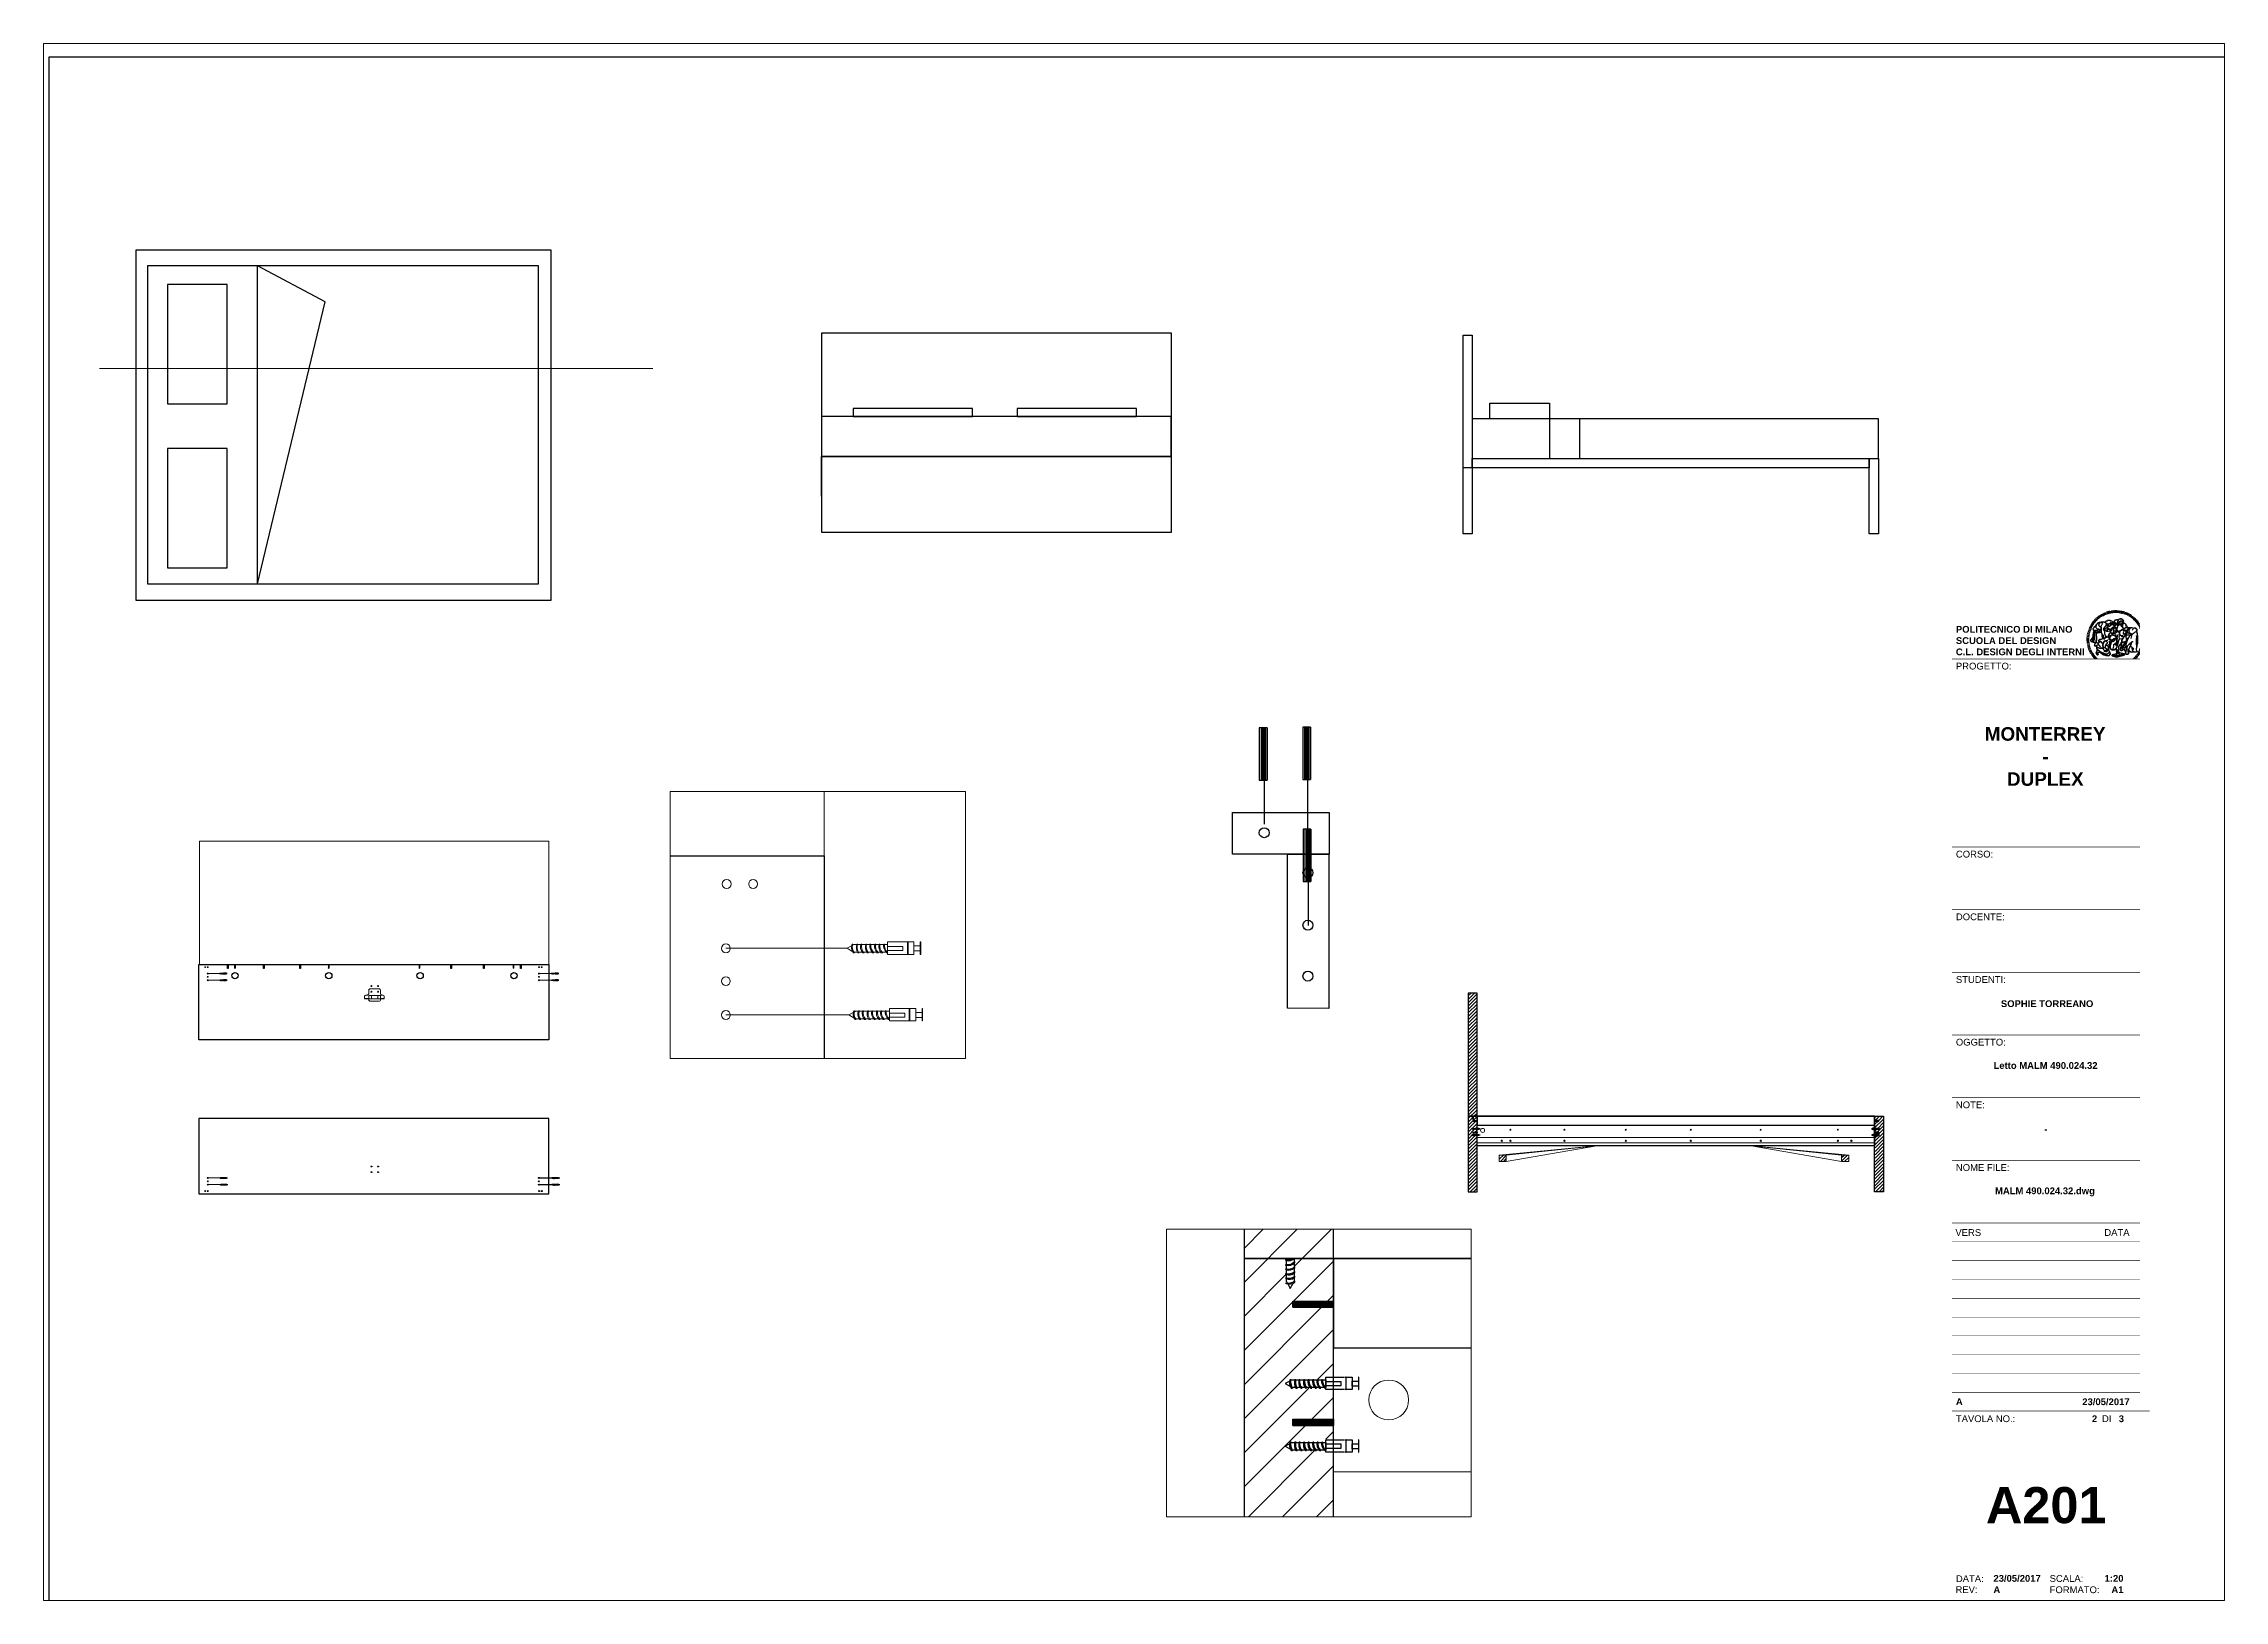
# Paper-space layout 'Layout3' of a CAD drawing. Header units: inches. Extents: x 0 to 581, y 0 to 16.
# Drawn here: x 0.3 to 22.25, y 0.01 to 15.67 of the extents above; entities outside this region: 1.
# The model-space entities are those that its viewports show. They can reach past a viewport. Long polylines and large blocks are cut down to what shows.
import ezdxf
from ezdxf.enums import TextEntityAlignment as Align

# ---------------------------------------------------------------- set-up
doc = ezdxf.new("R2010")
doc.units = ezdxf.units.IN
doc.header["$MEASUREMENT"] = 0
doc.set_wipeout_variables(frame=1)
for name, color, linetype, lineweight in [('Arredi', 3, 'Continuous', 30), ('Dettagli', 210, 'Continuous', 5), ('qqqq', 5, 'Continuous', 30)]:
    doc.layers.add(name, color=color, linetype=linetype, lineweight=lineweight)
doc.layers.add('G-ANNO-TEXT', color=3, linetype='Continuous')
doc.layers.add('G-ANNO-TTLB', color=3, linetype='Continuous')
doc.styles.add('ARIAL', font='Arial.ttf')
doc.styles.add('ARIAL-BOLD', font='Arial Bold.ttf')
doc.styles.add('E-ARIAL', font='Arial.ttf')

# ---------------------------------------------------------------- blocks, each defined once
blk = doc.blocks.new('logoPolimi')
for p, q in [((-1.49, 1.84), (-1.36, 1.68)), ((-1.41, 1.91), (-1.28, 1.74)), ((-1.32, 1.97), (-1.2, 1.8)), ((-1.22, 2.03), (-1.11, 1.85)), ((-1.13, 2.09), (-1.03, 1.9)), ((-1.03, 2.14), (-0.94, 1.95)), ((-0.93, 2.18), (-0.84, 1.99)), ((-0.83, 2.22), (-0.75, 2.03)), ((-0.72, 2.26), (-0.66, 2.06)), ((-0.61, 2.29), (-0.56, 2.09)), ((-0.51, 2.32), (-0.46, 2.11)), ((-0.4, 2.34), (-0.36, 2.13)), ((-0.29, 2.35), (-0.26, 2.14)), ((-0.18, 2.36), (-0.16, 2.15)), ((-0.07, 2.37), (-0.06, 2.16)), ((0.04, 2.37), (0.04, 2.16)), ((0.15, 2.36), (0.14, 2.16)), ((0.26, 2.36), (0.24, 2.15)), ((0.37, 2.34), (0.34, 2.13)), ((0.48, 2.32), (0.44, 2.12)), ((0.59, 2.3), (0.54, 2.09)), ((0.69, 2.27), (0.63, 2.07)), ((0.8, 2.23), (0.73, 2.03)), ((0.9, 2.19), (0.82, 2)), ((1, 2.15), (0.91, 1.96)), ((1.1, 2.1), (1, 1.91)), ((1.2, 2.04), (1.09, 1.86)), ((1.29, 1.99), (1.18, 1.81)), ((1.38, 1.92), (1.26, 1.75)), ((1.47, 1.86), (1.34, 1.69)), ((-2.37, 0.12), (-2.16, 0.11)), ((-2.37, 0.01), (-2.16, 0.01)), ((-2.36, 0.23), (-2.15, 0.21)), ((-2.35, 0.34), (-2.14, 0.31)), ((-2.33, 0.45), (-2.12, 0.41)), ((-2.3, 0.55), (-2.1, 0.51)), ((-2.28, 0.66), (-2.07, 0.6)), ((-2.24, 0.77), (-2.04, 0.7)), ((-2.2, 0.87), (-2.01, 0.79)), ((-2.16, 0.97), (-1.97, 0.89)), ((-2.11, 1.07), (-1.93, 0.98)), ((-2.06, 1.17), (-1.88, 1.07)), ((-2.01, 1.26), (-1.83, 1.15)), ((-1.94, 1.36), (-1.77, 1.24)), ((-1.88, 1.45), (-1.71, 1.32)), ((-1.84, 0.03), (-1.82, 0.35)), ((-1.81, 1.53), (-1.65, 1.4)), ((-1.74, 1.61), (-1.58, 1.47)), ((-1.73, 0.59), (-1.73, 0.59)), ((-1.73, 0.59), (-1.73, 0.59)), ((-1.66, 1.69), (-1.51, 1.54)), ((-1.65, 0.57), (-1.65, 0.57)), ((-1.59, 1.12), (-1.59, 1.12)), ((-1.58, 1.77), (-1.44, 1.61)), ((-1.51, 0.55), (-1.51, 0.55)), ((-1.51, 0.55), (-1.51, 0.55)), ((-1.31, 0.79), (-1.21, 0.75)), ((-1.21, 0.75), (-1.31, 0.79)), ((-1.21, 0.75), (-1.31, 0.79)), ((-1.21, 0.75), (-1.21, 0.75)), ((-1.21, 0.75), (-1.21, 0.75)), ((-1.19, 0.76), (-1.19, 0.76)), ((-1.19, 0.76), (-1.19, 0.76)), ((-1.17, 0.99), (-1.18, 0.99)), ((-1.18, 0.99), (-1.17, 0.99)), ((-1.16, 0.57), (-1.16, 0.57)), ((-1.16, 0.57), (-1.16, 0.57)), ((-1.1, 0.01), (-0.99, 0.06)), ((-0.99, 0.06), (-1.1, 0.01)), ((-0.99, 0.06), (-1.1, 0.01)), ((-0.99, 0.06), (-0.99, 0.06)), ((-0.99, 0.06), (-0.99, 0.06)), ((-0.97, 0.79), (-0.98, 0.79)), ((-0.89, 0.84), (-0.97, 0.79)), ((-0.97, 0.79), (-0.89, 0.84)), ((-0.96, 1.41), (-0.96, 1.41)), ((-0.96, 1.41), (-0.96, 1.41)), ((-0.89, 0.84), (-0.82, 0.87)), ((-0.82, 0.87), (-0.89, 0.84)), ((-0.89, 0.84), (-0.82, 0.87)), ((-0.88, 0.83), (-0.89, 0.84)), ((-0.85, 1.39), (-0.85, 1.39)), ((-0.85, 1.39), (-0.85, 1.39)), ((-0.84, 0.14), (-0.84, 0.14)), ((-0.77, 1.08), (-0.78, 1.08)), ((-0.78, 1.08), (-0.77, 1.08)), ((-0.61, 1.12), (-0.77, 1.08)), ((-0.77, 1.08), (-0.61, 1.12)), ((-0.77, 1.08), (-0.61, 1.12)), ((-0.75, 1.3), (-0.76, 1.29)), ((-0.76, 1.29), (-0.75, 1.3)), ((-0.65, 0.99), (-0.7, 0.96)), ((-0.69, 0.18), (-0.68, 0.18)), ((-0.66, 0.93), (-0.66, 0.93)), ((-0.66, 0.93), (-0.64, 0.93)), ((-0.66, 0.93), (-0.66, 0.93)), ((-0.66, 0.93), (-0.66, 0.93)), ((-0.63, 1.01), (-0.63, 1.01)), ((-0.63, 1.01), (-0.62, 1.01)), ((-0.63, 0.66), (-0.63, 0.66)), ((-0.6, 1.12), (-0.61, 1.12)), ((-0.61, 1.12), (-0.6, 1.12)), ((-0.61, 1.12), (-0.6, 1.12)), ((-0.61, 0.86), (-0.57, 0.85)), ((-0.57, 0.85), (-0.61, 0.86)), ((-0.61, 0.86), (-0.57, 0.85)), ((-0.53, 1.08), (-0.6, 1.12)), ((-0.6, 1.12), (-0.6, 1.11)), ((-0.6, 1.12), (-0.53, 1.08)), ((-0.57, 0.8), (-0.59, 0.8)), ((-0.57, 0.85), (-0.53, 0.84)), ((-0.57, 0.85), (-0.57, 0.85)), ((-0.57, 0.85), (-0.57, 0.85)), ((-0.57, 0.85), (-0.53, 0.84)), ((-0.56, 0.29), (-0.49, 0.48)), ((-0.56, 0.14), (-0.56, 0.29)), ((-0.5, 0.11), (-0.56, 0.14)), ((-0.53, 0.84), (-0.51, 0.84)), ((-0.53, 0.84), (-0.51, 0.84)), ((-0.53, 0.84), (-0.53, 0.84)), ((-0.51, 0.11), (-0.51, 0.11)), ((-0.51, 0.11), (-0.51, 0.11)), ((-0.34, 0.33), (-0.5, 0.11)), ((-0.49, 0.48), (-0.41, 0.55)), ((-0.42, 0.8), (-0.47, 0.79)), ((-0.42, 0.8), (-0.47, 0.79)), ((-0.47, 0.79), (-0.45, 0.76)), ((-0.47, 0.79), (-0.45, 0.76)), ((-0.45, 1.14), (-0.42, 1.11)), ((-0.42, 1.26), (-0.36, 1.22)), ((-0.41, 0.55), (-0.34, 0.49)), ((-0.4, 1.37), (-0.38, 1.38)), ((-0.39, 1.37), (-0.4, 1.37)), ((-0.35, 1.33), (-0.4, 1.37)), ((-0.39, 1.24), (-0.4, 1.23)), ((-0.38, 1.14), (-0.38, 1.14)), ((-0.34, 0.49), (-0.09, 0.48)), ((-0.16, 0.32), (-0.34, 0.33)), ((-0.14, 0.32), (-0.31, 0.34)), ((-0.28, 1.3), (-0.29, 1.3)), ((-0.28, 1.3), (-0.28, 1.3)), ((-0.16, 1.24), (-0.16, 1.25)), ((-0.16, 1.25), (-0.16, 1.25)), ((-0.16, 0.49), (-0.14, 0.64)), ((-0.06, 0.27), (-0.16, 0.32)), ((-0.1, 0.88), (-0.09, 0.87)), ((-0.08, 1.37), (-0.08, 1.38)), ((-0.08, 1.23), (-0.05, 1.21)), ((-0.05, 1.21), (-0.08, 1.23)), ((-0.08, 1.23), (-0.05, 1.21)), ((-0.03, 0.26), (-0.06, 0.27)), ((-0.05, 1.21), (-0.04, 1.21)), ((-0.04, 1.21), (-0.05, 1.21)), ((-0.04, 1.21), (-0.04, 1.21)), ((-0.04, 1.21), (-0.04, 1.21)), ((-0.04, 0.48), (-0.03, 0.26)), ((0.03, 1.15), (0.03, 1.15)), ((0.03, 0.66), (0.03, 0.67)), ((0.07, 0.58), (0.07, 0.57)), ((0.1, 1.18), (0.1, 1.18)), ((0.1, 0.84), (0.1, 0.84)), ((0.13, 1.32), (0.17, 1.19)), ((0.14, 0.71), (0.34, 0.65)), ((0.31, 0.56), (0.17, 0.63)), ((0.27, 1.61), (0.27, 1.61)), ((0.27, 1.61), (0.27, 1.61)), ((0.27, 1.61), (0.27, 1.61)), ((0.29, 1.29), (0.29, 1.29)), ((0.29, 1.29), (0.29, 1.29)), ((0.29, 1.29), (0.29, 1.29)), ((0.29, 1.29), (0.29, 1.29)), ((0.33, 0.49), (0.34, 0.49)), ((0.33, 0.03), (0.35, 0.03)), ((0.33, 0.03), (0.35, 0.03)), ((0.34, 0.65), (0.34, 0.64)), ((0.35, 0.03), (0.57, 0.06)), ((0.35, 0.03), (0.57, 0.06)), ((0.35, 0.03), (0.35, 0.03)), ((0.35, 0.03), (0.35, 0.03)), ((0.38, 1.36), (0.37, 1.35)), ((0.38, 0.34), (0.37, 0.34)), ((0.38, 0.34), (0.38, 0.34)), ((0.43, 0.67), (0.39, 0.64)), ((0.49, 1.05), (0.51, 1.13)), ((0.51, 1.13), (0.49, 1.05)), ((0.49, 1.05), (0.51, 1.13)), ((0.51, 1.31), (0.5, 1.29)), ((0.51, 1.13), (0.52, 1.23)), ((0.52, 1.23), (0.51, 1.23)), ((0.51, 1.23), (0.52, 1.23)), ((0.52, 1.23), (0.51, 1.13)), ((0.51, 1.13), (0.52, 1.23)), ((0.52, 1.24), (0.6, 1.37)), ((0.52, 1.23), (0.6, 1.36)), ((0.6, 1.36), (0.52, 1.23)), ((0.52, 1.23), (0.52, 1.23)), ((0.52, 1.23), (0.52, 1.24)), ((0.52, 1.23), (0.52, 1.23)), ((0.55, 1.07), (0.53, 1.06)), ((0.53, 1.04), (0.53, 1.06)), ((0.53, 1.05), (0.53, 1.04)), ((0.54, 0.3), (0.63, 0.32)), ((0.54, -0.08), (0.61, 0.06)), ((0.61, 0.06), (0.54, -0.08)), ((0.54, -0.08), (0.61, 0.06)), ((0.56, 0.19), (0.59, 0.21)), ((0.57, 1.07), (0.57, 1.07)), ((0.57, 1.07), (0.57, 1.07)), ((0.57, 1.07), (0.57, 1.07)), ((0.57, 1.07), (0.57, 1.07)), ((0.57, 1.07), (0.57, 1.07)), ((0.57, 1.07), (0.57, 1.07)), ((0.57, 1.07), (0.57, 1.07)), ((0.58, 0.3), (0.59, 0.29)), ((0.59, 0.78), (0.59, 0.79)), ((0.59, 0.79), (0.59, 0.79)), ((0.59, 0.79), (0.59, 0.79)), ((0.59, 0.79), (0.59, 0.78)), ((0.61, 0.06), (0.6, 0.07)), ((0.6, 0.07), (0.61, 0.06)), ((0.61, 0.06), (0.61, 0.07)), ((0.62, 0.21), (0.65, 0.22)), ((0.64, 1.37), (0.65, 1.37)), ((0.69, 0.86), (0.68, 0.86)), ((0.68, 0.86), (0.69, 0.86)), ((0.68, 0.76), (0.68, 0.76)), ((0.76, 0.26), (0.76, 0.26)), ((0.82, 0.35), (0.84, 0.36)), ((0.82, 0.35), (0.82, 0.35)), ((0.84, 0.36), (0.84, 0.37)), ((0.85, 0.34), (1.05, 0.35)), ((0.93, 1.05), (0.93, 1.05)), ((0.93, 1.05), (0.93, 1.05)), ((0.93, 1.05), (0.93, 1.04)), ((0.93, 1.05), (0.93, 1.05)), ((0.97, 0.66), (0.96, 0.66)), ((1.01, 0.97), (0.98, 0.96)), ((1.17, 0.96), (1.17, 0.95)), ((1.17, 0.95), (1.17, 0.95)), ((1.34, 0.37), (1.26, 0.04)), ((1.27, 0.37), (1.27, 0.38)), ((1.28, 0.95), (1.28, 0.95)), ((1.37, 0.73), (1.46, 0.81)), ((1.41, 0.4), (1.41, 0.41)), ((1.56, 1.79), (1.42, 1.63)), ((1.64, 1.71), (1.49, 1.56)), ((1.49, 0.9), (1.57, 0.92)), ((1.72, 1.63), (1.56, 1.49)), ((1.67, 0.6), (1.57, 0.53)), ((1.79, 1.55), (1.63, 1.41)), ((1.86, 1.47), (1.7, 1.34)), ((1.93, 1.38), (1.76, 1.26)), ((1.99, 1.29), (1.81, 1.17)), ((2.05, 1.19), (1.87, 1.09)), ((2.1, 1.1), (1.92, 1)), ((2.15, 1), (1.96, 0.91)), ((2.19, 0.9), (2, 0.82)), ((2.23, 0.79), (2.04, 0.72)), ((2.27, 0.69), (2.07, 0.63)), ((2.3, 0.58), (2.09, 0.53)), ((2.32, 0.47), (2.12, 0.43)), ((2.34, 0.37), (2.13, 0.33)), ((2.36, 0.26), (2.15, 0.23)), ((2.37, 0.15), (2.16, 0.13)), ((2.37, 0.04), (2.16, 0.03)), ((-2.37, -0.1), (-2.16, -0.09)), ((-2.36, -0.21), (-2.15, -0.19)), ((-2.35, -0.32), (-2.14, -0.29)), ((-2.33, -0.43), (-2.12, -0.39)), ((-2.31, -0.54), (-2.1, -0.49)), ((-2.28, -0.65), (-2.08, -0.59)), ((-2.25, -0.75), (-2.05, -0.69)), ((-2.21, -0.86), (-2.02, -0.78)), ((-2.17, -0.96), (-1.98, -0.87)), ((-2.12, -1.06), (-1.93, -0.96)), ((-2.07, -1.16), (-1.89, -1.05)), ((-2.04, -0.15), (-1.97, -0.2)), ((-2.01, -1.25), (-1.84, -1.14)), ((-1.95, -1.34), (-1.78, -1.22)), ((-1.89, -1.43), (-1.72, -1.31)), ((-1.82, -1.52), (-1.66, -1.38)), ((-1.75, -1.6), (-1.59, -1.46)), ((-1.67, -1.68), (-1.52, -1.53)), ((-1.58, -0.12), (-1.6, -0.18)), ((-1.6, -0.18), (-1.58, -0.28)), ((-1.57, -0.54), (-1.59, -0.54)), ((-1.59, -0.54), (-1.59, -0.54)), ((-1.59, -1.76), (-1.45, -1.6)), ((-1.56, -0.32), (-1.56, -0.31)), ((-1.56, -0.31), (-1.56, -0.31)), ((-1.53, -0.65), (-1.53, -0.65)), ((-1.53, -0.65), (-1.53, -0.65)), ((-1.51, -1.83), (-1.37, -1.67)), ((-1.48, -0.86), (-1.48, -0.85)), ((-1.42, -0.37), (-1.42, -0.37)), ((-1.42, -1.9), (-1.29, -1.73)), ((-1.38, -0.46), (-1.38, -0.46)), ((-1.33, -1.96), (-1.21, -1.79)), ((-1.31, -0.24), (-1.31, -0.23)), ((-1.31, -0.23), (-1.31, -0.24)), ((-1.23, -0.19), (-1.23, -0.19)), ((-1.23, -0.19), (-1.23, -0.19)), ((-1.23, -0.19), (-1.23, -0.19)), ((-1.23, -0.19), (-1.23, -0.19)), ((-1.01, -0.39), (-1.02, -0.39)), ((-1.02, -0.39), (-1.01, -0.39)), ((-1.02, -0.7), (-1.02, -0.7)), ((-1.02, -0.7), (-1.02, -0.7)), ((-1.02, -0.7), (-1.02, -0.7)), ((-0.79, -0.51), (-0.83, -0.58)), ((-0.83, -0.58), (-0.79, -0.51)), ((-0.83, -0.58), (-0.79, -0.51)), ((-0.78, -1.05), (-0.83, -0.94)), ((-0.83, -0.94), (-0.78, -1.05)), ((-0.83, -0.94), (-0.83, -0.94)), ((-0.83, -0.94), (-0.78, -1.05)), ((-0.82, -1.23), (-0.82, -1.23)), ((-0.82, -1.23), (-0.77, -1.23)), ((-0.77, -1.23), (-0.82, -1.23)), ((-0.82, -1.23), (-0.82, -1.23)), ((-0.77, -1.23), (-0.82, -1.23)), ((-0.75, -0.96), (-0.8, -0.89)), ((-0.8, -0.89), (-0.79, -0.92)), ((-0.79, -0.92), (-0.8, -0.89)), ((-0.8, -0.89), (-0.75, -0.96)), ((-0.79, -0.92), (-0.8, -0.89)), ((-0.8, -0.89), (-0.8, -0.89)), ((-0.8, -0.89), (-0.75, -0.96)), ((-0.79, -0.92), (-0.78, -0.95)), ((-0.78, -0.95), (-0.79, -0.92)), ((-0.78, -0.95), (-0.79, -0.92)), ((-0.77, -0.49), (-0.78, -0.48)), ((-0.78, -0.48), (-0.77, -0.49)), ((-0.78, -0.95), (-0.76, -1)), ((-0.76, -1), (-0.78, -0.95)), ((-0.76, -1), (-0.78, -0.95)), ((-0.71, -0.89), (-0.75, -0.87)), ((-0.75, -0.87), (-0.71, -0.89)), ((-0.75, -0.87), (-0.71, -0.89)), ((-0.72, -1.01), (-0.75, -0.96)), ((-0.75, -0.96), (-0.72, -1.01)), ((-0.75, -0.96), (-0.72, -1.01)), ((-0.64, -0.93), (-0.71, -0.89)), ((-0.71, -0.89), (-0.64, -0.93)), ((-0.71, -0.89), (-0.64, -0.93)), ((-0.66, -0.53), (-0.66, -0.53)), ((-0.66, -0.53), (-0.66, -0.53)), ((-0.66, -0.53), (-0.66, -0.53)), ((-0.39, -0.81), (-0.51, -0.69)), ((-0.51, -1.04), (-0.5, -1.04)), ((-0.48, -0.42), (-0.48, -0.42)), ((-0.48, -0.42), (-0.48, -0.42)), ((-0.48, -0.42), (-0.48, -0.42)), ((-0.41, -0.51), (-0.41, -0.51)), ((-0.38, -0.05), (-0.39, -0.12)), ((-0.39, -0.12), (-0.37, -0.1)), ((-0.35, -0.14), (-0.37, -0.08)), ((-0.37, -0.09), (-0.37, -0.09)), ((-0.33, -0.12), (-0.35, -0.14)), ((-0.32, -0.14), (-0.35, -0.14)), ((-0.35, -0.18), (-0.34, -0.22)), ((-0.34, -0.08), (-0.29, -0.16)), ((-0.34, -0.22), (-0.34, -0.22)), ((-0.27, -0.17), (-0.32, -0.14)), ((-0.25, -0.91), (-0.26, -0.9)), ((-0.26, -1.29), (0.1, -1.2)), ((0.1, -1.2), (-0.26, -1.29)), ((0.08, -1.4), (-0.26, -1.29)), ((-0.26, -1.29), (0.08, -1.4)), ((-0.26, -1.38), (-0.26, -1.29)), ((-0.26, -1.29), (-0.26, -1.29)), ((-0.26, -1.29), (-0.26, -1.38)), ((-0.26, -1.29), (0.08, -1.4)), ((-0.26, -1.29), (-0.26, -1.29)), ((0.08, -1.49), (-0.26, -1.38)), ((-0.26, -1.38), (0.09, -1.49)), ((-0.14, -0.15), (-0.16, -0.13)), ((-0.11, -0.04), (-0.12, -0.05)), ((-0.04, -0.41), (-0.01, -0.44)), ((-0.01, -0.44), (-0.04, -0.41)), ((-0.04, -0.41), (-0.01, -0.44)), ((0.07, -0.84), (0.07, -0.84)), ((0.07, -0.84), (0.07, -0.84)), ((0.1, -1.2), (0.08, -1.32)), ((0.08, -1.32), (0.13, -1.2)), ((0.08, -1.4), (0.72, -1.22)), ((0.72, -1.22), (0.08, -1.4)), ((0.08, -1.4), (0.72, -1.22)), ((0.72, -1.31), (0.08, -1.49)), ((0.08, -1.44), (0.08, -1.4)), ((0.08, -1.4), (0.08, -1.44)), ((0.08, -1.4), (0.08, -1.49)), ((0.08, -1.49), (0.08, -1.44)), ((0.08, -1.44), (0.08, -1.44)), ((0.08, -1.44), (0.08, -1.45)), ((0.08, -1.45), (0.08, -1.46)), ((0.08, -1.46), (0.08, -1.49)), ((0.1, -1.01), (0.09, -0.86)), ((0.1, -1.01), (0.09, -0.86)), ((0.09, -1.49), (0.72, -1.31)), ((0.1, -1.2), (0.12, -1.04)), ((0.12, -1.04), (0.1, -1.2)), ((0.13, -1.2), (0.1, -1.2)), ((0.1, -1.2), (0.13, -1.2)), ((0.13, -1.2), (0.1, -1.2)), ((0.1, -1.2), (0.1, -1.2)), ((0.11, -0.44), (0.11, -0.44)), ((0.11, -0.44), (0.11, -0.44)), ((0.12, -0.21), (0.12, -0.21)), ((0.12, -0.21), (0.12, -0.21)), ((0.12, -0.21), (0.12, -0.21)), ((0.12, -0.21), (0.12, -0.21)), ((0.12, -0.21), (0.12, -0.21)), ((0.12, -0.21), (0.12, -0.21)), ((0.12, -0.21), (0.12, -0.21)), ((0.12, -0.21), (0.12, -0.21)), ((0.12, -0.21), (0.12, -0.21)), ((0.12, -0.21), (0.12, -0.21)), ((0.12, -0.21), (0.12, -0.21)), ((0.12, -0.21), (0.12, -0.21)), ((0.12, -0.21), (0.12, -0.21)), ((0.12, -0.56), (0.14, -0.53)), ((0.14, -0.53), (0.12, -0.56)), ((0.12, -0.56), (0.14, -0.53)), ((0.12, -1.04), (0.12, -1.04)), ((0.12, -1.04), (0.12, -1.04)), ((0.12, -1.04), (0.12, -1.04)), ((0.21, -0.99), (0.13, -1.2)), ((0.13, -1.2), (0.21, -0.99)), ((0.36, -1.14), (0.13, -1.2)), ((0.13, -1.2), (0.26, -1.17)), ((0.14, -0.53), (0.16, -0.49)), ((0.16, -0.49), (0.14, -0.53)), ((0.14, -0.53), (0.16, -0.49)), ((0.16, -0.49), (0.16, -0.49)), ((0.16, -0.49), (0.16, -0.49)), ((0.28, -1.19), (0.21, -0.99)), ((0.21, -0.99), (0.31, -1.27)), ((0.24, -0.17), (0.24, -0.16)), ((0.24, -0.16), (0.24, -0.17)), ((0.25, -0.84), (0.25, -0.88)), ((0.25, -0.88), (0.25, -0.84)), ((0.25, -0.88), (0.25, -0.84)), ((0.25, -0.88), (0.29, -1.17)), ((0.26, -0.88), (0.25, -0.88)), ((0.31, -1.27), (0.25, -0.88)), ((0.26, -1.17), (0.28, -1.16)), ((0.28, -1.16), (0.36, -1.14)), ((0.29, -1.17), (0.28, -1.19)), ((0.36, -1.14), (0.72, -1.22)), ((0.72, -1.22), (0.36, -1.14)), ((0.49, -0.31), (0.49, -0.31)), ((0.49, -0.31), (0.49, -0.31)), ((0.5, -0.27), (0.5, -0.27)), ((0.51, -0.27), (0.51, -0.27)), ((0.72, -0.81), (0.75, -0.89)), ((0.72, -1.22), (0.72, -1.31)), ((0.72, -1.31), (0.72, -1.22)), ((0.74, -0.23), (0.74, -0.23)), ((0.74, -0.23), (0.75, -0.24)), ((0.75, -0.23), (0.75, -0.23)), ((0.86, -0.25), (0.82, -0.34)), ((0.87, -0.22), (0.86, -0.23)), ((0.87, -0.22), (0.86, -0.25)), ((0.96, -0.58), (0.96, -0.57)), ((1.05, -1.05), (1.04, -1.05)), ((1.37, -1.93), (1.25, -1.76)), ((1.31, -0.27), (1.3, -0.26)), ((1.3, -0.26), (1.3, -0.26)), ((1.3, -0.26), (1.3, -0.26)), ((1.3, -0.26), (1.31, -0.27)), ((1.3, -0.26), (1.3, -0.26)), ((1.46, -1.87), (1.33, -1.7)), ((1.54, -1.8), (1.41, -1.64)), ((1.63, -1.72), (1.48, -1.57)), ((1.71, -1.65), (1.55, -1.5)), ((1.78, -1.57), (1.62, -1.43)), ((1.85, -1.48), (1.69, -1.35)), ((1.92, -1.39), (1.75, -1.27)), ((1.98, -1.3), (1.81, -1.19)), ((2.04, -1.21), (1.86, -1.1)), ((2.09, -1.11), (1.91, -1.01)), ((2.14, -1.01), (1.95, -0.92)), ((2.19, -0.91), (1.99, -0.83)), ((2.23, -0.81), (2.03, -0.74)), ((2.26, -0.7), (2.06, -0.64)), ((2.29, -0.6), (2.09, -0.55)), ((2.32, -0.49), (2.11, -0.45)), ((2.34, -0.38), (2.13, -0.35)), ((2.35, -0.27), (2.15, -0.25)), ((2.37, -0.08), (2.16, -0.07)), ((2.36, -0.16), (2.16, -0.15)), ((-1.24, -2.02), (-1.13, -1.84)), ((-1.14, -2.08), (-1.04, -1.89)), ((-1.04, -2.13), (-0.95, -1.94)), ((-0.94, -2.18), (-0.86, -1.98)), ((-0.84, -2.22), (-0.77, -2.02)), ((-0.74, -2.25), (-0.67, -2.05)), ((-0.63, -2.29), (-0.57, -2.08)), ((-0.52, -2.31), (-0.48, -2.11)), ((-0.42, -2.33), (-0.38, -2.13)), ((-0.31, -2.35), (-0.28, -2.14)), ((-0.2, -2.36), (-0.18, -2.15)), ((-0.09, -2.37), (-0.08, -2.16)), ((0.03, -2.37), (0.02, -2.16)), ((0.14, -2.37), (0.12, -2.16)), ((0.25, -2.36), (0.22, -2.15)), ((0.35, -2.34), (0.32, -2.14)), ((0.46, -2.32), (0.42, -2.12)), ((0.57, -2.3), (0.52, -2.1)), ((0.68, -2.27), (0.62, -2.07)), ((0.78, -2.24), (0.71, -2.04)), ((0.89, -2.2), (0.81, -2)), ((0.99, -2.15), (0.9, -1.96)), ((1.09, -2.11), (0.99, -1.92)), ((1.19, -2.05), (1.08, -1.87)), ((1.28, -2), (1.17, -1.82))]:
    blk.add_line(p, q)
for points in [[(-1.9, 0.12), (-1.94, 0.02), (-2.05, -0.09), (-2.05, -0.09)], [(-1.86, 0.38), (-1.86, 0.38), (-1.87, 0.19), (-1.9, 0.12)], [(-1.76, 0.6), (-1.76, 0.6), (-1.84, 0.57), (-1.86, 0.38)], [(-1.86, -0.04), (-1.84, 0.02), (-1.84, 0.03), (-1.84, 0.03)], [(-1.82, 0.78), (-1.83, 0.8), (-1.85, 0.86), (-1.83, 0.88)], [(-1.82, 0.78), (-1.83, 0.8), (-1.85, 0.86), (-1.83, 0.88)], [(-1.83, 0.88), (-1.81, 0.9), (-1.76, 0.96), (-1.76, 0.96)], [(-1.83, 0.88), (-1.81, 0.9), (-1.76, 0.96), (-1.76, 0.96)], [(-1.76, 0.6), (-1.83, 0.7), (-1.78, 0.74), (-1.78, 0.74)], [(-1.78, 0.74), (-1.79, 0.74), (-1.83, 0.7), (-1.76, 0.6)], [(-1.78, 0.74), (-1.8, 0.76), (-1.81, 0.78), (-1.82, 0.78)], [(-1.78, 0.74), (-1.8, 0.76), (-1.81, 0.78), (-1.82, 0.78)], [(-1.82, 0.35), (-1.81, 0.5), (-1.73, 0.59), (-1.73, 0.59)], [(-1.82, -0.19), (-1.73, -0.07), (-1.75, 0.14), (-1.75, 0.3)], [(-1.75, 0.33), (-1.75, 0.17), (-1.73, -0.05), (-1.8, -0.17)], [(-1.78, 0.74), (-1.75, 0.72), (-1.72, 0.69), (-1.68, 0.7)], [(-1.68, 0.7), (-1.72, 0.69), (-1.75, 0.72), (-1.78, 0.74)], [(-1.68, 0.7), (-1.72, 0.69), (-1.75, 0.72), (-1.78, 0.74)], [(-1.78, 0.74), (-1.78, 0.74), (-1.78, 0.74), (-1.78, 0.74)], [(-1.76, 0.96), (-1.68, 1.1), (-1.59, 1.12), (-1.59, 1.12)], [(-1.76, 0.96), (-1.68, 1.1), (-1.6, 1.12), (-1.6, 1.12)], [(-1.73, 0.59), (-1.74, 0.59), (-1.75, 0.6), (-1.76, 0.6)], [(-1.73, 0.59), (-1.74, 0.59), (-1.75, 0.6), (-1.76, 0.6)], [(-1.75, 0.3), (-1.76, 0.47), (-1.65, 0.57), (-1.65, 0.57)], [(-1.65, 0.57), (-1.65, 0.57), (-1.76, 0.5), (-1.75, 0.33)], [(-1.65, 0.57), (-1.68, 0.58), (-1.7, 0.58), (-1.73, 0.59)], [(-1.65, 0.57), (-1.68, 0.58), (-1.7, 0.58), (-1.73, 0.59)], [(-1.5, 0.71), (-1.53, 0.74), (-1.61, 0.71), (-1.68, 0.7)], [(-1.68, 0.7), (-1.61, 0.71), (-1.53, 0.73), (-1.5, 0.71)], [(-1.5, 0.71), (-1.53, 0.73), (-1.61, 0.71), (-1.68, 0.7)], [(-1.51, 0.55), (-1.56, 0.56), (-1.61, 0.56), (-1.65, 0.57)], [(-1.65, 0.57), (-1.61, 0.56), (-1.56, 0.56), (-1.51, 0.55)], [(-1.51, 0.55), (-1.56, 0.56), (-1.61, 0.56), (-1.65, 0.57)], [(-1.59, 1.12), (-1.6, 1.06), (-1.61, 0.99), (-1.61, 0.97)], [(-1.61, 0.97), (-1.61, 0.99), (-1.6, 1.06), (-1.59, 1.12)], [(-1.61, 0.97), (-1.61, 0.99), (-1.6, 1.06), (-1.59, 1.12)], [(-1.61, 0.97), (-1.61, 0.95), (-1.56, 0.88), (-1.54, 0.87)], [(-1.54, 0.87), (-1.56, 0.88), (-1.61, 0.95), (-1.61, 0.97)], [(-1.54, 0.87), (-1.56, 0.88), (-1.61, 0.96), (-1.61, 0.97)], [(-1.59, 1.12), (-1.59, 1.13), (-1.59, 1.15), (-1.58, 1.16)], [(-1.59, 1.12), (-1.59, 1.13), (-1.59, 1.15), (-1.58, 1.16)], [(-1.58, 1.16), (-1.57, 1.21), (-1.52, 1.23), (-1.49, 1.25)], [(-1.58, 1.16), (-1.57, 1.21), (-1.52, 1.23), (-1.49, 1.25)], [(-1.58, 0.36), (-1.58, 0.48), (-1.51, 0.55), (-1.51, 0.55)], [(-1.51, 0.55), (-1.51, 0.55), (-1.58, 0.48), (-1.58, 0.36)], [(-1.51, 0.55), (-1.51, 0.55), (-1.58, 0.48), (-1.58, 0.36)], [(-1.55, 0.04), (-1.55, 0.08), (-1.58, 0.25), (-1.58, 0.36)], [(-1.58, 0.36), (-1.58, 0.25), (-1.55, 0.08), (-1.55, 0.04)], [(-1.58, 0.36), (-1.58, 0.25), (-1.55, 0.08), (-1.55, 0.04)], [(-1.58, -0.12), (-1.57, -0.06), (-1.55, 0.02), (-1.55, 0.04)], [(-1.55, 0.04), (-1.55, 0.02), (-1.57, -0.06), (-1.58, -0.12)], [(-1.55, 0.04), (-1.55, 0.02), (-1.56, -0.04), (-1.57, -0.1)], [(-1.54, 0.87), (-1.52, 0.85), (-1.47, 0.83), (-1.44, 0.83)], [(-1.44, 0.83), (-1.47, 0.83), (-1.52, 0.85), (-1.54, 0.87)], [(-1.45, 0.83), (-1.47, 0.83), (-1.52, 0.85), (-1.54, 0.87)], [(-1.51, 0.55), (-1.33, 0.54), (-1.16, 0.57), (-1.16, 0.57)], [(-1.16, 0.57), (-1.16, 0.57), (-1.33, 0.54), (-1.51, 0.55)], [(-1.16, 0.57), (-1.16, 0.57), (-1.33, 0.54), (-1.51, 0.55)], [(-1.5, 0.71), (-1.46, 0.68), (-1.4, 0.62), (-1.33, 0.66)], [(-1.33, 0.66), (-1.4, 0.62), (-1.46, 0.68), (-1.5, 0.71)], [(-1.33, 0.66), (-1.4, 0.62), (-1.46, 0.68), (-1.5, 0.71)], [(-1.49, 1.25), (-1.46, 1.26), (-1.42, 1.33), (-1.39, 1.36)], [(-1.49, 1.25), (-1.46, 1.27), (-1.43, 1.34), (-1.39, 1.36)], [(-1.31, 0.79), (-1.33, 0.79), (-1.42, 0.83), (-1.45, 0.83)], [(-1.44, 0.83), (-1.42, 0.83), (-1.33, 0.79), (-1.31, 0.79)], [(-1.31, 0.79), (-1.33, 0.79), (-1.42, 0.83), (-1.44, 0.83)], [(-1.35, 1.1), (-1.4, 1.17), (-1.36, 1.23), (-1.29, 1.31)], [(-1.29, 1.31), (-1.36, 1.23), (-1.4, 1.17), (-1.35, 1.1)], [(-1.35, 1.1), (-1.4, 1.17), (-1.36, 1.23), (-1.29, 1.31)], [(-1.39, 1.36), (-1.35, 1.38), (-1.26, 1.4), (-1.19, 1.41)], [(-1.39, 1.36), (-1.35, 1.38), (-1.26, 1.4), (-1.19, 1.41)], [(-1.18, 0.99), (-1.24, 0.97), (-1.3, 1.03), (-1.35, 1.1)], [(-1.35, 1.1), (-1.3, 1.03), (-1.24, 0.97), (-1.18, 0.99)], [(-1.18, 1), (-1.24, 0.97), (-1.3, 1.03), (-1.35, 1.1)], [(-1.33, 0.66), (-1.28, 0.7), (-1.23, 0.73), (-1.21, 0.75)], [(-1.21, 0.75), (-1.23, 0.73), (-1.28, 0.7), (-1.33, 0.66)], [(-1.21, 0.75), (-1.23, 0.73), (-1.28, 0.7), (-1.33, 0.66)], [(-1.29, 1.31), (-1.22, 1.39), (-1.01, 1.41), (-0.96, 1.41)], [(-0.96, 1.41), (-1.01, 1.41), (-1.22, 1.39), (-1.29, 1.31)], [(-1.29, 1.31), (-1.22, 1.39), (-1.01, 1.41), (-0.96, 1.41)], [(-1.24, -0.02), (-1.21, -0.01), (-1.1, 0.01), (-1.1, 0.01)], [(-1.1, 0.01), (-1.1, 0.01), (-1.21, -0.01), (-1.24, -0.02)], [(-1.1, 0.01), (-1.1, 0.01), (-1.21, -0.01), (-1.24, -0.02)], [(-1.21, 0.75), (-1.2, 0.75), (-1.19, 0.76), (-1.19, 0.76)], [(-1.19, 0.76), (-1.19, 0.76), (-1.2, 0.75), (-1.21, 0.75)], [(-1.19, 0.76), (-1.19, 0.76), (-1.2, 0.76), (-1.21, 0.75)], [(-1.19, 1.41), (-1.11, 1.43), (-0.97, 1.41), (-0.97, 1.41)], [(-1.19, 1.41), (-1.12, 1.43), (-0.98, 1.41), (-0.98, 1.41)], [(-1.19, 0.76), (-1.19, 0.77), (-1.18, 0.78), (-1.18, 0.79)], [(-1.18, 0.79), (-1.18, 0.78), (-1.19, 0.77), (-1.19, 0.76)], [(-1.19, 0.76), (-1.19, 0.77), (-1.19, 0.78), (-1.18, 0.79)], [(-1.18, 0.68), (-1.18, 0.68), (-1.19, 0.71), (-1.19, 0.76)], [(-1.19, 0.76), (-1.19, 0.71), (-1.18, 0.68), (-1.18, 0.68)], [(-1.18, 0.68), (-1.18, 0.68), (-1.19, 0.71), (-1.19, 0.76)], [(-1.18, 0.97), (-1.18, 0.97), (-1.18, 0.98), (-1.17, 0.99)], [(-1.17, 0.99), (-1.18, 0.98), (-1.18, 0.97), (-1.18, 0.97)], [(-1.18, 0.97), (-1.18, 0.97), (-1.18, 0.98), (-1.17, 0.99)], [(-1.18, 0.79), (-1.17, 0.86), (-1.18, 0.95), (-1.18, 0.97)], [(-1.18, 0.97), (-1.18, 0.95), (-1.17, 0.86), (-1.18, 0.79)], [(-1.18, 0.79), (-1.17, 0.86), (-1.18, 0.95), (-1.18, 0.97)], [(-1.16, 0.57), (-1.17, 0.6), (-1.18, 0.64), (-1.18, 0.68)], [(-1.18, 0.68), (-1.18, 0.64), (-1.17, 0.6), (-1.16, 0.57)], [(-1.16, 0.57), (-1.17, 0.6), (-1.18, 0.64), (-1.18, 0.68)], [(-1.17, 0.99), (-1.17, 1.03), (-1.16, 1.09), (-1.14, 1.13)], [(-1.09, 0.42), (-1.1, 0.44), (-1.14, 0.48), (-1.16, 0.57)], [(-1.16, 0.57), (-1.14, 0.48), (-1.1, 0.44), (-1.09, 0.42)], [(-1.09, 0.42), (-1.1, 0.44), (-1.14, 0.48), (-1.16, 0.57)], [(-1.14, 1.13), (-1.12, 1.18), (-1.05, 1.31), (-1.05, 1.31)], [(-1.12, 0.46), (-1.12, 0.46), (-1.13, 0.38), (-1.11, 0.26)], [(-1.11, 0.26), (-1.08, 0.14), (-1.05, 0.03), (-1.05, 0.03)], [(-1.02, 0.32), (-1.02, 0.32), (-1.08, 0.4), (-1.09, 0.42)], [(-1.09, 0.42), (-1.08, 0.4), (-1.02, 0.32), (-1.02, 0.32)], [(-1.02, 0.32), (-1.02, 0.32), (-1.08, 0.4), (-1.09, 0.42)], [(-0.98, 0.2), (-0.98, 0.21), (-1.02, 0.32), (-1.02, 0.32)], [(-1.02, 0.32), (-1.02, 0.32), (-0.98, 0.21), (-0.98, 0.2)], [(-0.98, 0.2), (-0.98, 0.21), (-1.02, 0.32), (-1.02, 0.32)], [(-1.01, 0.12), (-1, 0.16), (-0.98, 0.19), (-0.98, 0.2)], [(-0.98, 0.2), (-0.98, 0.19), (-1, 0.16), (-1.01, 0.12)], [(-1.01, 0.12), (-1, 0.16), (-0.98, 0.19), (-0.98, 0.2)], [(-0.99, 0.06), (-1, 0.07), (-1.01, 0.1), (-1.01, 0.12)], [(-1.01, 0.12), (-1.01, 0.1), (-1, 0.07), (-0.99, 0.06)], [(-0.99, 0.06), (-1, 0.07), (-1.01, 0.1), (-1.01, 0.12)], [(-0.99, 0.06), (-0.99, 0.06), (-0.99, 0.06), (-0.98, 0.05)], [(-0.98, 0.05), (-0.99, 0.06), (-0.99, 0.06), (-0.99, 0.06)], [(-0.99, 0.05), (-0.99, 0.06), (-0.99, 0.06), (-0.99, 0.06)], [(-0.95, 0.02), (-0.96, 0.03), (-0.97, 0.04), (-0.99, 0.05)], [(-0.98, 1.41), (-0.98, 1.41), (-0.97, 1.41), (-0.96, 1.41)], [(-0.98, 0.81), (-0.94, 0.85), (-0.92, 0.93), (-0.91, 0.97)], [(-0.91, 0.97), (-0.92, 0.93), (-0.94, 0.85), (-0.98, 0.81)], [(-0.91, 0.97), (-0.92, 0.93), (-0.94, 0.85), (-0.98, 0.81)], [(-0.98, 0.79), (-0.98, 0.81), (-0.98, 0.81), (-0.98, 0.81)], [(-0.98, 0.81), (-0.98, 0.81), (-0.98, 0.81), (-0.98, 0.79)], [(-0.98, 0.81), (-0.98, 0.81), (-0.98, 0.81), (-0.98, 0.79)], [(-0.98, 0.79), (-0.98, 0.79), (-0.98, 0.78), (-0.97, 0.77)], [(-0.98, 0.79), (-0.98, 0.79), (-0.98, 0.78), (-0.97, 0.77)], [(-0.98, 0.05), (-0.97, 0.04), (-0.96, 0.03), (-0.95, 0.02)], [(-0.95, 0.02), (-0.96, 0.03), (-0.97, 0.04), (-0.98, 0.05)], [(-0.97, 1.41), (-0.97, 1.41), (-0.97, 1.41), (-0.96, 1.41)], [(-0.97, 0.77), (-0.96, 0.74), (-0.91, 0.64), (-0.91, 0.57)], [(-0.97, 0.77), (-0.96, 0.74), (-0.91, 0.64), (-0.91, 0.57)], [(-0.96, 1.41), (-0.94, 1.41), (-0.9, 1.41), (-0.85, 1.39)], [(-0.96, 1.41), (-0.94, 1.41), (-0.9, 1.41), (-0.85, 1.39)], [(-0.95, 0.02), (-0.94, 0.01), (-0.92, 0.01), (-0.9, 0.01)], [(-0.9, 0.01), (-0.92, 0.01), (-0.94, 0.01), (-0.95, 0.02)], [(-0.91, 0.01), (-0.92, 0.01), (-0.94, 0.01), (-0.95, 0.02)], [(-0.91, 0.97), (-0.89, 1), (-0.87, 1.01), (-0.84, 1.02)], [(-0.84, 1.02), (-0.87, 1.01), (-0.89, 1), (-0.91, 0.97)], [(-0.84, 1.02), (-0.87, 1.01), (-0.89, 1.01), (-0.91, 0.97)], [(-0.91, 0.57), (-0.91, 0.5), (-0.9, 0.43), (-0.88, 0.37)], [(-0.91, 0.57), (-0.91, 0.5), (-0.9, 0.43), (-0.88, 0.37)], [(-0.87, 0.03), (-0.87, 0.03), (-0.89, 0.01), (-0.91, 0.01)], [(-0.9, 0.01), (-0.89, 0.01), (-0.87, 0.03), (-0.87, 0.03)], [(-0.87, 0.03), (-0.87, 0.03), (-0.89, 0.01), (-0.9, 0.01)], [(-0.88, 0.84), (-0.88, 0.84), (-0.89, 0.79), (-0.88, 0.77)], [(-0.88, 0.77), (-0.89, 0.79), (-0.88, 0.83), (-0.88, 0.83)], [(-0.74, 0.66), (-0.85, 0.67), (-0.88, 0.77), (-0.88, 0.77)], [(-0.88, 0.77), (-0.88, 0.77), (-0.85, 0.67), (-0.74, 0.66)], [(-0.88, 0.37), (-0.86, 0.32), (-0.83, 0.25), (-0.82, 0.25)], [(-0.88, 0.37), (-0.86, 0.32), (-0.83, 0.25), (-0.82, 0.25)], [(-0.87, 0.03), (-0.86, 0.03), (-0.86, 0.05), (-0.86, 0.06)], [(-0.86, 0.06), (-0.86, 0.05), (-0.86, 0.03), (-0.87, 0.03)], [(-0.86, 0.06), (-0.86, 0.05), (-0.86, 0.03), (-0.87, 0.03)], [(-0.85, 1.39), (-0.86, 1.42), (-0.8, 1.45), (-0.8, 1.46)], [(-0.85, 1.39), (-0.86, 1.42), (-0.83, 1.44), (-0.82, 1.45)], [(-0.86, 0.06), (-0.86, 0.07), (-0.86, 0.1), (-0.85, 0.11)], [(-0.85, 0.11), (-0.86, 0.1), (-0.86, 0.07), (-0.86, 0.06)], [(-0.85, 0.11), (-0.86, 0.1), (-0.86, 0.07), (-0.86, 0.06)], [(-0.81, 1.36), (-0.83, 1.37), (-0.84, 1.38), (-0.85, 1.39)], [(-0.85, 1.39), (-0.84, 1.38), (-0.83, 1.37), (-0.81, 1.36)], [(-0.85, 1.39), (-0.84, 1.38), (-0.83, 1.37), (-0.81, 1.36)], [(-0.85, 0.11), (-0.85, 0.12), (-0.84, 0.14), (-0.84, 0.14)], [(-0.84, 0.14), (-0.84, 0.14), (-0.85, 0.12), (-0.85, 0.11)], [(-0.84, 0.14), (-0.84, 0.14), (-0.85, 0.12), (-0.85, 0.11)], [(-0.84, 1.02), (-0.83, 1.03), (-0.81, 1.05), (-0.78, 1.08)], [(-0.78, 1.08), (-0.81, 1.05), (-0.83, 1.03), (-0.84, 1.02)], [(-0.78, 1.08), (-0.81, 1.05), (-0.83, 1.03), (-0.84, 1.02)], [(-0.84, 0.14), (-0.83, 0.15), (-0.81, 0.16), (-0.81, 0.16)], [(-0.81, 0.16), (-0.81, 0.16), (-0.83, 0.15), (-0.84, 0.14)], [(-0.81, 0.16), (-0.81, 0.16), (-0.84, 0.15), (-0.84, 0.14)], [(-0.84, 0.15), (-0.84, 0.15), (-0.84, 0.15), (-0.84, 0.14)], [(-0.84, 0.14), (-0.84, 0.14), (-0.84, 0.14), (-0.84, 0.14)], [(-0.84, 0.14), (-0.84, 0.14), (-0.84, 0.14), (-0.84, 0.14)], [(-0.84, 0.14), (-0.84, 0.14), (-0.84, 0.14), (-0.84, 0.14)], [(-0.82, 1.45), (-0.82, 1.45), (-0.8, 1.45), (-0.8, 1.45)], [(-0.82, 0.87), (-0.82, 0.87), (-0.72, 0.91), (-0.66, 0.93)], [(-0.66, 0.93), (-0.72, 0.91), (-0.82, 0.87), (-0.82, 0.87)], [(-0.82, 0.87), (-0.82, 0.87), (-0.72, 0.91), (-0.66, 0.93)], [(-0.82, 0.25), (-0.8, 0.25), (-0.77, 0.24), (-0.77, 0.23)], [(-0.82, 0.25), (-0.8, 0.25), (-0.78, 0.24), (-0.77, 0.23)], [(-0.76, 1.29), (-0.77, 1.32), (-0.79, 1.34), (-0.81, 1.36)], [(-0.81, 1.36), (-0.79, 1.34), (-0.77, 1.32), (-0.76, 1.29)], [(-0.81, 1.36), (-0.79, 1.34), (-0.77, 1.32), (-0.76, 1.3)], [(-0.81, 0.16), (-0.8, 0.17), (-0.8, 0.17), (-0.79, 0.18)], [(-0.79, 0.18), (-0.8, 0.17), (-0.8, 0.17), (-0.81, 0.16)], [(-0.79, 0.18), (-0.8, 0.17), (-0.8, 0.17), (-0.81, 0.16)], [(-0.8, 1.46), (-0.8, 1.49), (-0.69, 1.51), (-0.69, 1.51)], [(-0.8, 1.46), (-0.8, 1.49), (-0.75, 1.49), (-0.75, 1.49)], [(-0.8, 1.45), (-0.8, 1.45), (-0.8, 1.46), (-0.8, 1.46)], [(-0.79, 0.18), (-0.78, 0.18), (-0.77, 0.16), (-0.77, 0.16)], [(-0.77, 0.16), (-0.77, 0.16), (-0.78, 0.18), (-0.79, 0.18)], [(-0.77, 0.16), (-0.77, 0.16), (-0.78, 0.18), (-0.79, 0.18)], [(-0.78, 1.08), (-0.77, 1.1), (-0.76, 1.13), (-0.75, 1.16)], [(-0.75, 1.16), (-0.76, 1.13), (-0.77, 1.1), (-0.78, 1.08)], [(-0.75, 1.16), (-0.76, 1.13), (-0.77, 1.1), (-0.78, 1.08)], [(-0.77, 0.23), (-0.76, 0.22), (-0.72, 0.2), (-0.71, 0.2)], [(-0.77, 0.23), (-0.76, 0.22), (-0.72, 0.2), (-0.71, 0.2)], [(-0.77, 0.16), (-0.77, 0.16), (-0.74, 0.16), (-0.7, 0.17)], [(-0.7, 0.17), (-0.74, 0.16), (-0.77, 0.16), (-0.77, 0.16)], [(-0.7, 0.17), (-0.74, 0.16), (-0.77, 0.16), (-0.77, 0.16)], [(-0.76, 1.3), (-0.74, 1.25), (-0.73, 1.2), (-0.75, 1.16)], [(-0.75, 1.16), (-0.73, 1.2), (-0.74, 1.25), (-0.76, 1.29)], [(-0.76, 1.29), (-0.74, 1.25), (-0.73, 1.2), (-0.75, 1.16)], [(-0.75, 1.49), (-0.75, 1.52), (-0.69, 1.51), (-0.69, 1.51)], [(-0.7, 1.26), (-0.7, 1.28), (-0.73, 1.28), (-0.75, 1.3)], [(-0.75, 1.3), (-0.73, 1.28), (-0.7, 1.28), (-0.7, 1.26)], [(-0.71, 1.24), (-0.72, 1.25), (-0.73, 1.27), (-0.75, 1.28)], [(-0.63, 0.66), (-0.63, 0.66), (-0.73, 0.66), (-0.74, 0.66)], [(-0.74, 0.66), (-0.73, 0.66), (-0.63, 0.66), (-0.63, 0.66)], [(-0.65, 1.23), (-0.67, 1.24), (-0.71, 1.23), (-0.71, 1.24)], [(-0.71, 0.2), (-0.7, 0.2), (-0.69, 0.19), (-0.69, 0.18)], [(-0.71, 0.2), (-0.7, 0.2), (-0.69, 0.19), (-0.69, 0.18)], [(-0.65, 1.23), (-0.67, 1.24), (-0.7, 1.25), (-0.7, 1.26)], [(-0.7, 1.26), (-0.7, 1.25), (-0.67, 1.24), (-0.65, 1.23)], [(-0.7, 0.17), (-0.69, 0.17), (-0.68, 0.18), (-0.69, 0.18)], [(-0.69, 0.18), (-0.68, 0.18), (-0.69, 0.17), (-0.7, 0.17)], [(-0.69, 0.18), (-0.68, 0.18), (-0.69, 0.17), (-0.7, 0.17)], [(-0.69, 1.51), (-0.69, 1.59), (-0.51, 1.55), (-0.51, 1.55)], [(-0.69, 1.51), (-0.66, 1.55), (-0.66, 1.55), (-0.66, 1.55)], [(-0.66, 0.67), (-0.69, 0.69), (-0.68, 0.72), (-0.68, 0.76)], [(-0.68, 0.76), (-0.68, 0.72), (-0.69, 0.69), (-0.66, 0.67)], [(-0.66, 0.68), (-0.69, 0.69), (-0.68, 0.72), (-0.68, 0.76)], [(-0.68, 0.76), (-0.68, 0.79), (-0.67, 0.82), (-0.66, 0.83)], [(-0.66, 0.83), (-0.67, 0.82), (-0.68, 0.79), (-0.68, 0.76)], [(-0.68, 0.76), (-0.68, 0.79), (-0.67, 0.82), (-0.66, 0.83)], [(-0.68, 0.18), (-0.68, 0.18), (-0.56, 0.15), (-0.51, 0.11)], [(-0.68, 0.18), (-0.68, 0.18), (-0.56, 0.15), (-0.51, 0.11)], [(-0.66, 1.55), (-0.63, 1.57), (-0.51, 1.55), (-0.51, 1.55)], [(-0.62, 0.95), (-0.63, 0.95), (-0.64, 0.94), (-0.66, 0.93)], [(-0.66, 0.93), (-0.64, 0.94), (-0.63, 0.95), (-0.62, 0.95)], [(-0.66, 0.83), (-0.65, 0.85), (-0.61, 0.86), (-0.61, 0.86)], [(-0.61, 0.86), (-0.61, 0.86), (-0.65, 0.84), (-0.66, 0.83)], [(-0.66, 0.83), (-0.65, 0.84), (-0.61, 0.86), (-0.61, 0.86)], [(-0.63, 0.66), (-0.64, 0.67), (-0.65, 0.67), (-0.66, 0.68)], [(-0.63, 0.66), (-0.64, 0.67), (-0.65, 0.67), (-0.66, 0.67)], [(-0.66, 0.67), (-0.65, 0.67), (-0.64, 0.67), (-0.63, 0.66)], [(-0.59, 1.24), (-0.6, 1.23), (-0.63, 1.22), (-0.65, 1.23)], [(-0.65, 1.23), (-0.63, 1.22), (-0.6, 1.23), (-0.59, 1.24)], [(-0.56, 1.24), (-0.56, 1.24), (-0.63, 1.22), (-0.65, 1.23)], [(-0.63, 1.01), (-0.63, 1.01), (-0.64, 1), (-0.65, 0.99)], [(-0.64, 0.93), (-0.64, 0.93), (-0.58, 0.88), (-0.57, 0.85)], [(-0.64, 0.93), (-0.64, 0.93), (-0.58, 0.88), (-0.57, 0.85)], [(-0.6, 1.11), (-0.6, 1.11), (-0.59, 1.05), (-0.63, 1.01)], [(-0.6, 1.11), (-0.6, 1.11), (-0.59, 1.05), (-0.63, 1.01)], [(-0.5, 0.65), (-0.55, 0.61), (-0.6, 0.64), (-0.63, 0.66)], [(-0.5, 0.65), (-0.55, 0.61), (-0.6, 0.64), (-0.63, 0.66)], [(-0.62, 1.01), (-0.62, 1.01), (-0.62, 0.97), (-0.62, 0.95)], [(-0.62, 0.95), (-0.62, 0.97), (-0.62, 1.01), (-0.62, 1.01)], [(-0.56, 1.24), (-0.56, 1.24), (-0.57, 1.25), (-0.59, 1.24)], [(-0.59, 1.24), (-0.57, 1.25), (-0.56, 1.24), (-0.56, 1.24)], [(-0.41, 0.55), (-0.41, 0.55), (-0.59, 0.44), (-0.56, 0.15)], [(-0.52, 0.81), (-0.53, 0.8), (-0.56, 0.79), (-0.57, 0.8)], [(-0.57, 0.01), (-0.57, 0.01), (-0.38, -0.06), (-0.35, -0.15)], [(-0.49, 1.27), (-0.5, 1.26), (-0.53, 1.24), (-0.56, 1.24)], [(-0.52, 1.26), (-0.53, 1.26), (-0.54, 1.22), (-0.56, 1.24)], [(-0.56, 1.24), (-0.54, 1.22), (-0.53, 1.26), (-0.52, 1.26)], [(-0.47, 1.06), (-0.49, 1.06), (-0.53, 1.08), (-0.53, 1.08)], [(-0.53, 1.08), (-0.53, 1.08), (-0.49, 1.06), (-0.47, 1.06)], [(-0.53, 0.84), (-0.53, 0.84), (-0.52, 0.81), (-0.52, 0.81)], [(-0.49, 1.27), (-0.5, 1.26), (-0.51, 1.26), (-0.52, 1.26)], [(-0.52, 1.26), (-0.51, 1.26), (-0.5, 1.26), (-0.49, 1.27)], [(-0.51, 0.12), (-0.51, 0.12), (-0.52, 0.19), (-0.49, 0.21)], [(-0.51, 0.19), (-0.51, 0.18), (-0.52, 0.15), (-0.51, 0.14)], [(-0.51, 1.55), (-0.43, 1.57), (-0.43, 1.53), (-0.43, 1.53)], [(-0.51, 1.55), (-0.43, 1.57), (-0.35, 1.51), (-0.35, 1.51)], [(-0.51, 0.84), (-0.51, 0.84), (-0.46, 0.83), (-0.45, 0.83)], [(-0.51, 0.84), (-0.51, 0.84), (-0.46, 0.83), (-0.45, 0.83)], [(-0.42, 0.27), (-0.43, 0.27), (-0.5, 0.2), (-0.51, 0.19)], [(-0.51, 0.14), (-0.51, 0.13), (-0.47, 0.05), (-0.47, 0.04)], [(-0.51, 0.11), (-0.51, 0.11), (-0.51, 0.11), (-0.51, 0.11)], [(-0.51, 0.11), (-0.51, 0.11), (-0.47, 0.1), (-0.46, 0.04)], [(-0.51, 0.11), (-0.51, 0.11), (-0.51, 0.11), (-0.51, 0.11)], [(-0.51, 0.11), (-0.5, 0.11), (-0.5, 0.1), (-0.49, 0.1)], [(-0.47, 0.71), (-0.46, 0.66), (-0.5, 0.65), (-0.5, 0.65)], [(-0.47, 0.71), (-0.46, 0.66), (-0.5, 0.65), (-0.5, 0.65)], [(-0.44, 1.3), (-0.45, 1.3), (-0.47, 1.28), (-0.49, 1.27)], [(-0.49, 1.27), (-0.47, 1.28), (-0.45, 1.3), (-0.44, 1.3)], [(-0.44, 1.3), (-0.45, 1.3), (-0.47, 1.28), (-0.49, 1.27)], [(-0.49, 0.21), (-0.48, 0.21), (-0.47, 0.22), (-0.47, 0.23)], [(-0.49, 0.21), (-0.49, 0.21), (-0.49, 0.21), (-0.49, 0.21)], [(-0.37, -0.09), (-0.37, -0.07), (-0.49, 0.1), (-0.49, 0.1)], [(-0.46, 1.08), (-0.46, 1.07), (-0.46, 1.06), (-0.47, 1.06)], [(-0.47, 1.06), (-0.46, 1.06), (-0.46, 1.07), (-0.46, 1.08)], [(-0.45, 0.76), (-0.44, 0.74), (-0.47, 0.71), (-0.47, 0.71)], [(-0.45, 0.76), (-0.44, 0.74), (-0.47, 0.71), (-0.47, 0.71)], [(-0.47, 0.23), (-0.46, 0.24), (-0.44, 0.27), (-0.42, 0.27)], [(-0.47, 0.04), (-0.47, 0.03), (-0.44, 0.02), (-0.44, 0.01)], [(-0.44, 1.1), (-0.45, 1.1), (-0.46, 1.08), (-0.46, 1.08)], [(-0.46, 1.08), (-0.46, 1.09), (-0.45, 1.1), (-0.44, 1.1)], [(-0.46, 0.04), (-0.46, 0.03), (-0.45, 0.03), (-0.44, 0.02)], [(-0.45, 0.83), (-0.44, 0.83), (-0.39, 0.82), (-0.39, 0.82)], [(-0.45, 0.83), (-0.44, 0.83), (-0.39, 0.82), (-0.39, 0.82)], [(-0.36, 0.68), (-0.36, 0.66), (-0.45, 0.58), (-0.41, 0.55)], [(-0.41, 0.55), (-0.45, 0.58), (-0.4, 0.62), (-0.39, 0.62)], [(-0.41, 1.32), (-0.42, 1.3), (-0.43, 1.3), (-0.44, 1.3)], [(-0.44, 1.3), (-0.43, 1.3), (-0.42, 1.3), (-0.41, 1.32)], [(-0.41, 1.32), (-0.42, 1.3), (-0.43, 1.3), (-0.44, 1.3)], [(-0.42, 1.11), (-0.42, 1.11), (-0.44, 1.1), (-0.44, 1.1)], [(-0.44, 1.1), (-0.44, 1.1), (-0.42, 1.11), (-0.42, 1.11)], [(-0.44, 0.02), (-0.43, 0.01), (-0.44, 0.01), (-0.43, 0)], [(-0.44, 0.01), (-0.43, 0), (-0.43, -0.02), (-0.38, -0.05)], [(-0.43, 1.53), (-0.37, 1.53), (-0.35, 1.5), (-0.35, 1.5)], [(-0.4, 1.12), (-0.4, 1.11), (-0.42, 1.11), (-0.42, 1.11)], [(-0.42, 1.11), (-0.42, 1.11), (-0.4, 1.11), (-0.4, 1.12)], [(-0.39, 0.82), (-0.39, 0.81), (-0.42, 0.8), (-0.42, 0.8)], [(-0.39, 0.82), (-0.39, 0.81), (-0.42, 0.8), (-0.42, 0.8)], [(-0.35, 0.32), (-0.36, 0.31), (-0.41, 0.28), (-0.42, 0.27)], [(-0.42, 0.27), (-0.41, 0.27), (-0.39, 0.28), (-0.38, 0.3)], [(-0.4, 1.37), (-0.4, 1.37), (-0.39, 1.33), (-0.41, 1.32)], [(-0.41, 1.32), (-0.39, 1.33), (-0.4, 1.37), (-0.4, 1.37)], [(-0.4, 1.37), (-0.4, 1.37), (-0.39, 1.33), (-0.41, 1.32)], [(-0.34, 0.49), (-0.35, 0.51), (-0.36, 0.52), (-0.41, 0.55)], [(-0.41, 0.55), (-0.36, 0.52), (-0.35, 0.51), (-0.34, 0.49)], [(-0.38, 1.14), (-0.38, 1.14), (-0.39, 1.12), (-0.4, 1.12)], [(-0.4, 1.12), (-0.39, 1.12), (-0.38, 1.14), (-0.38, 1.14)], [(-0.37, 1.36), (-0.38, 1.36), (-0.38, 1.35), (-0.39, 1.37)], [(-0.39, 0.63), (-0.39, 0.64), (-0.38, 0.65), (-0.36, 0.67)], [(-0.39, 0.62), (-0.38, 0.63), (-0.39, 0.63), (-0.39, 0.63)], [(-0.38, 1.38), (-0.38, 1.38), (-0.38, 1.36), (-0.36, 1.36)], [(-0.38, 1.14), (-0.38, 1.14), (-0.35, 1.11), (-0.35, 1.15)], [(-0.35, 1.14), (-0.35, 1.11), (-0.38, 1.14), (-0.38, 1.14)], [(-0.38, 0.3), (-0.37, 0.31), (-0.34, 0.35), (-0.3, 0.34)], [(-0.35, 1.34), (-0.37, 1.35), (-0.37, 1.36), (-0.37, 1.36)], [(-0.36, 1.36), (-0.36, 1.36), (-0.37, 1.35), (-0.35, 1.34)], [(-0.36, 0.67), (-0.34, 0.68), (-0.35, 0.68), (-0.35, 0.73)], [(-0.35, 0.73), (-0.36, 0.68), (-0.35, 0.69), (-0.36, 0.68)], [(-0.35, 1.5), (-0.33, 1.52), (-0.31, 1.5), (-0.31, 1.5)], [(-0.35, 1.51), (-0.28, 1.52), (-0.25, 1.44), (-0.25, 1.44)], [(-0.28, 1.3), (-0.31, 1.32), (-0.34, 1.34), (-0.35, 1.34)], [(-0.35, 1.34), (-0.34, 1.34), (-0.31, 1.32), (-0.28, 1.3)], [(-0.28, 1.31), (-0.31, 1.32), (-0.31, 1.31), (-0.35, 1.33)], [(-0.3, 1.28), (-0.3, 1.26), (-0.34, 1.18), (-0.35, 1.14)], [(-0.35, 1.15), (-0.34, 1.18), (-0.3, 1.26), (-0.3, 1.28)], [(-0.3, 0.9), (-0.3, 0.9), (-0.34, 0.77), (-0.35, 0.73)], [(-0.35, 0.73), (-0.34, 0.78), (-0.32, 0.79), (-0.32, 0.79)], [(-0.31, 0.34), (-0.31, 0.34), (-0.34, 0.33), (-0.35, 0.32)], [(-0.25, 0.48), (-0.27, 0.49), (-0.33, 0.47), (-0.34, 0.49)], [(-0.34, 0.49), (-0.33, 0.47), (-0.21, 0.46), (-0.18, 0.47)], [(-0.32, 0.79), (-0.33, 0.84), (-0.31, 0.88), (-0.31, 0.88)], [(-0.31, 1.5), (-0.26, 1.48), (-0.25, 1.44), (-0.25, 1.44)], [(-0.31, 0.88), (-0.31, 0.91), (-0.26, 0.94), (-0.26, 0.94)], [(-0.29, 1.3), (-0.29, 1.3), (-0.29, 1.29), (-0.3, 1.28)], [(-0.3, 1.28), (-0.29, 1.29), (-0.29, 1.3), (-0.29, 1.3)], [(-0.3, 1.19), (-0.3, 1.2), (-0.26, 1.22), (-0.26, 1.22)], [(-0.3, 1.19), (-0.3, 1.2), (-0.26, 1.22), (-0.26, 1.22)], [(-0.25, 1.17), (-0.28, 1.17), (-0.29, 1.18), (-0.3, 1.19)], [(-0.25, 1.17), (-0.28, 1.17), (-0.29, 1.19), (-0.3, 1.19)], [(-0.26, 0.94), (-0.26, 0.94), (-0.29, 0.92), (-0.3, 0.9)], [(-0.3, 0.34), (-0.25, 0.33), (-0.15, 0.33), (-0.14, 0.32)], [(-0.25, 1.3), (-0.26, 1.3), (-0.27, 1.3), (-0.28, 1.31)], [(-0.25, 1.3), (-0.26, 1.3), (-0.27, 1.3), (-0.28, 1.3)], [(-0.26, 1.22), (-0.26, 1.22), (-0.22, 1.24), (-0.18, 1.24)], [(-0.26, 1.22), (-0.26, 1.22), (-0.22, 1.24), (-0.18, 1.24)], [(-0.26, 0.94), (-0.23, 1), (-0.18, 0.98), (-0.18, 0.98)], [(-0.18, 0.98), (-0.18, 0.98), (-0.23, 1), (-0.26, 0.94)], [(-0.25, 1.44), (-0.19, 1.42), (-0.22, 1.38), (-0.22, 1.38)], [(-0.25, 1.44), (-0.19, 1.42), (-0.21, 1.33), (-0.22, 1.33)], [(-0.22, 1.33), (-0.22, 1.32), (-0.22, 1.3), (-0.25, 1.3)], [(-0.22, 1.32), (-0.22, 1.32), (-0.22, 1.3), (-0.25, 1.3)], [(-0.22, 1.18), (-0.23, 1.17), (-0.23, 1.17), (-0.25, 1.17)], [(-0.22, 1.18), (-0.23, 1.17), (-0.23, 1.17), (-0.25, 1.17)], [(-0.18, 0.47), (-0.18, 0.47), (-0.23, 0.46), (-0.25, 0.48)], [(-0.22, 1.38), (-0.18, 1.35), (-0.21, 1.33), (-0.22, 1.32)], [(-0.21, 1.18), (-0.21, 1.19), (-0.22, 1.18), (-0.22, 1.18)], [(-0.21, 1.18), (-0.21, 1.18), (-0.22, 1.18), (-0.22, 1.18)], [(-0.22, 0.88), (-0.21, 0.91), (-0.19, 0.95), (-0.17, 0.96)], [(-0.17, 0.96), (-0.19, 0.95), (-0.21, 0.91), (-0.22, 0.88)], [(-0.22, 0.88), (-0.21, 0.91), (-0.19, 0.96), (-0.17, 0.96)], [(-0.19, 0.81), (-0.21, 0.83), (-0.22, 0.85), (-0.22, 0.88)], [(-0.22, 0.88), (-0.22, 0.85), (-0.21, 0.83), (-0.19, 0.81)], [(-0.19, 0.82), (-0.21, 0.83), (-0.22, 0.85), (-0.22, 0.88)], [(-0.13, 1.11), (-0.13, 1.11), (-0.2, 1.17), (-0.21, 1.18)], [(-0.13, 1.11), (-0.13, 1.11), (-0.2, 1.17), (-0.21, 1.18)], [(-0.16, 0), (-0.16, -0.01), (-0.17, -0.02), (-0.21, -0.04)], [(-0.17, 0.75), (-0.17, 0.77), (-0.18, 0.8), (-0.19, 0.82)], [(-0.17, 0.75), (-0.17, 0.77), (-0.18, 0.8), (-0.19, 0.81)], [(-0.19, 0.81), (-0.18, 0.8), (-0.17, 0.77), (-0.17, 0.75)], [(-0.19, -0.02), (-0.18, -0.02), (-0.16, -0.01), (-0.16, 0)], [(-0.18, 1.24), (-0.17, 1.24), (-0.17, 1.24), (-0.16, 1.25)], [(-0.18, 1.24), (-0.17, 1.24), (-0.17, 1.24), (-0.16, 1.24)], [(-0.18, 0.98), (-0.15, 0.99), (-0.13, 1), (-0.13, 1)], [(-0.13, 0.99), (-0.13, 0.99), (-0.15, 0.99), (-0.18, 0.98)], [(-0.18, 0.47), (-0.15, 0.48), (-0.14, 0.57), (-0.14, 0.57)], [(-0.15, 0.51), (-0.15, 0.49), (-0.18, 0.47), (-0.18, 0.47)], [(-0.17, 0.96), (-0.16, 0.96), (-0.13, 0.99), (-0.06, 0.97)], [(-0.06, 0.97), (-0.13, 0.99), (-0.16, 0.96), (-0.17, 0.96)], [(-0.17, 0.96), (-0.16, 0.97), (-0.13, 0.99), (-0.06, 0.97)], [(-0.15, 0.67), (-0.17, 0.7), (-0.17, 0.74), (-0.17, 0.75)], [(-0.17, 0.75), (-0.17, 0.74), (-0.17, 0.7), (-0.15, 0.67)], [(-0.15, 0.67), (-0.17, 0.7), (-0.17, 0.74), (-0.17, 0.75)], [(-0.17, -0.01), (-0.15, 0), (-0.08, 0.04), (-0.06, 0.05)], [(-0.16, 1.25), (-0.16, 1.25), (-0.16, 1.31), (-0.14, 1.33)], [(-0.16, 1.25), (-0.16, 1.25), (-0.16, 1.32), (-0.14, 1.33)], [(-0.16, 1.24), (-0.13, 1.25), (-0.11, 1.25), (-0.08, 1.23)], [(-0.08, 1.23), (-0.11, 1.25), (-0.13, 1.25), (-0.16, 1.24)], [(-0.16, 1.25), (-0.13, 1.25), (-0.11, 1.25), (-0.08, 1.23)], [(0.03, 0.66), (-0.09, 0.66), (-0.16, 0.69), (-0.16, 0.69)], [(-0.16, 0.49), (-0.16, 0.49), (0.03, 0.44), (0.07, 0.57)], [(0, 0.49), (-0.07, 0.47), (-0.16, 0.49), (-0.16, 0.49)], [(-0.16, 0), (-0.16, 0.01), (-0.14, 0.01), (-0.13, 0.01)], [(-0.13, 0.01), (-0.14, 0.01), (-0.16, 0.01), (-0.16, 0)], [(-0.14, 0.64), (-0.15, 0.65), (-0.15, 0.66), (-0.15, 0.67)], [(-0.15, 0.67), (-0.15, 0.66), (-0.15, 0.65), (-0.14, 0.64)], [(-0.14, 0.64), (-0.15, 0.65), (-0.15, 0.66), (-0.15, 0.67)], [(-0.14, 0.57), (-0.15, 0.56), (-0.15, 0.52), (-0.15, 0.51)], [(-0.14, 1.33), (-0.13, 1.34), (-0.1, 1.36), (-0.08, 1.37)], [(-0.14, 1.33), (-0.13, 1.34), (-0.1, 1.36), (-0.08, 1.37)], [(-0.14, 0.64), (-0.14, 0.61), (-0.13, 0.58), (-0.14, 0.57)], [(-0.14, 0.57), (-0.14, 0.59), (-0.14, 0.61), (-0.14, 0.64)], [(-0.06, 0.27), (-0.11, 0.27), (-0.14, 0.32), (-0.14, 0.32)], [(-0.14, 0.32), (-0.13, 0.31), (-0.07, 0.26), (-0.06, 0.26)], [(-0.04, 1.1), (-0.09, 1.08), (-0.13, 1.11), (-0.13, 1.11)], [(-0.04, 1.11), (-0.09, 1.08), (-0.13, 1.11), (-0.13, 1.11)], [(-0.06, 1.01), (-0.07, 1.01), (-0.13, 0.99), (-0.13, 0.99)], [(-0.13, 1), (-0.13, 1), (-0.11, 1), (-0.1, 1)], [(-0.13, 0.86), (-0.13, 0.86), (-0.1, 0.91), (-0.08, 0.89)], [(-0.13, 0.01), (-0.11, 0.02), (-0.07, 0.04), (-0.06, 0.05)], [(-0.06, 0.05), (-0.07, 0.04), (-0.11, 0.02), (-0.13, 0.01)], [(-0.08, 1.38), (-0.08, 1.38), (-0.12, 1.44), (-0.06, 1.51)], [(-0.08, 1.38), (-0.08, 1.38), (-0.12, 1.44), (-0.06, 1.51)], [(-0.1, 1), (-0.09, 1), (-0.06, 1.01), (-0.05, 1)], [(-0.09, 0.48), (-0.09, 0.48), (0, 0.47), (0.01, 0.49)], [(-0.05, 1.36), (-0.06, 1.37), (-0.07, 1.37), (-0.08, 1.37)], [(-0.08, 1.37), (-0.07, 1.37), (-0.06, 1.37), (-0.05, 1.36)], [(-0.08, 1.37), (-0.07, 1.37), (-0.06, 1.37), (-0.05, 1.36)], [(-0.06, 1.51), (0, 1.58), (0.02, 1.59), (0.04, 1.59)], [(-0.06, 1.51), (0, 1.58), (0.02, 1.59), (0.04, 1.59)], [(-0.05, 1.23), (-0.05, 1.23), (-0.06, 1.24), (-0.05, 1.25)], [(-0.05, 1.25), (-0.06, 1.24), (-0.05, 1.23), (-0.05, 1.23)], [(-0.05, 1.23), (-0.05, 1.23), (-0.06, 1.24), (-0.05, 1.25)], [(-0.01, 0.98), (-0.02, 1), (-0.06, 1.01), (-0.06, 1.01)], [(-0.06, 0.97), (-0.06, 0.97), (-0.03, 0.95), (-0.03, 0.95)], [(-0.03, 0.95), (-0.03, 0.95), (-0.06, 0.97), (-0.06, 0.97)], [(-0.06, 0.97), (-0.06, 0.97), (-0.03, 0.95), (-0.03, 0.95)], [(0.02, 0.2), (0.02, 0.21), (0, 0.26), (-0.06, 0.27)], [(-0.06, 0.26), (-0.05, 0.26), (-0.04, 0.26), (-0.03, 0.26)], [(-0.06, 0.05), (-0.04, 0.06), (0, 0.03), (0.01, 0.03)], [(-0.06, 0.05), (-0.05, 0.06), (-0.04, 0.06), (-0.03, 0.06)], [(-0.03, 0.06), (-0.04, 0.06), (-0.05, 0.06), (-0.06, 0.05)], [(0.1, 1.25), (0.08, 1.31), (-0.02, 1.35), (-0.05, 1.36)], [(-0.05, 1.36), (-0.02, 1.35), (0.08, 1.31), (0.1, 1.25)], [(-0.05, 1.36), (-0.02, 1.35), (0.08, 1.31), (0.1, 1.25)], [(-0.05, 1.25), (-0.04, 1.26), (-0.03, 1.25), (-0.03, 1.25)], [(-0.03, 1.25), (-0.03, 1.25), (-0.04, 1.26), (-0.05, 1.25)], [(-0.05, 1.25), (-0.04, 1.26), (-0.03, 1.25), (-0.03, 1.25)], [(-0.04, 1.21), (-0.05, 1.22), (-0.05, 1.23), (-0.05, 1.23)], [(-0.05, 1.23), (-0.05, 1.23), (-0.05, 1.22), (-0.04, 1.21)], [(-0.04, 1.21), (-0.05, 1.22), (-0.05, 1.23), (-0.05, 1.23)], [(-0.05, 1), (-0.05, 1), (-0.03, 1), (-0.02, 0.98)], [(-0.05, -0.03), (-0.05, -0.03), (-0.02, -0.01), (-0.01, 0.03)], [(-0.01, 0.03), (-0.02, -0.01), (-0.05, -0.03), (-0.05, -0.03)], [(-0.05, -0.03), (-0.05, -0.03), (-0.02, -0.01), (-0.01, 0.03)], [(-0.03, 1.18), (-0.03, 1.18), (-0.04, 1.2), (-0.04, 1.21)], [(0.03, 1.15), (0.02, 1.12), (-0.01, 1.12), (-0.04, 1.1)], [(0.03, 1.15), (0.02, 1.12), (-0.01, 1.13), (-0.04, 1.11)], [(-0.01, 0.9), (-0.04, 0.91), (-0.01, 0.93), (-0.01, 0.93)], [(-0.03, 1.25), (-0.02, 1.25), (-0.01, 1.24), (0, 1.23)], [(0, 1.23), (-0.01, 1.24), (-0.02, 1.25), (-0.03, 1.25)], [(-0.03, 1.25), (-0.02, 1.25), (-0.01, 1.24), (0, 1.23)], [(-0.03, 0.95), (-0.02, 0.94), (0, 0.93), (0.01, 0.92)], [(0.01, 0.92), (0, 0.93), (-0.02, 0.94), (-0.03, 0.95)], [(-0.03, 0.95), (-0.02, 0.94), (0, 0.93), (0.01, 0.92)], [(0.01, 0.23), (0.01, 0.25), (-0.02, 0.26), (-0.03, 0.26)], [(-0.03, 0.26), (-0.02, 0.26), (0.01, 0.25), (0.01, 0.23)], [(-0.03, 0.06), (-0.02, 0.05), (-0.01, 0.03), (-0.01, 0.03)], [(-0.01, 0.03), (-0.01, 0.03), (-0.02, 0.05), (-0.03, 0.06)], [(-0.02, 0.98), (-0.02, 0.98), (0.01, 0.98), (0.02, 0.97)], [(0.03, 0.95), (0.02, 0.97), (-0.01, 0.98), (-0.01, 0.98)], [(0.07, 0.85), (0.07, 0.85), (0.02, 0.89), (-0.01, 0.9)], [(-0.01, 0.03), (0, 0.03), (0.05, 0.04), (0.05, 0.04)], [(0.05, 0.04), (0.05, 0.04), (0, 0.03), (-0.01, 0.03)], [(0, 1.23), (0.01, 1.21), (0.01, 1.22), (0.02, 1.17)], [(0.02, 1.17), (0.01, 1.22), (0.01, 1.21), (0, 1.23)], [(0, 1.23), (0.01, 1.22), (0.01, 1.23), (0.02, 1.17)], [(0.06, 0.57), (0.04, 0.54), (0.03, 0.5), (0, 0.49)], [(0.01, 0.92), (0.03, 0.91), (0.03, 0.9), (0.03, 0.89)], [(0.03, 0.89), (0.03, 0.9), (0.03, 0.91), (0.01, 0.92)], [(0.01, 0.92), (0.03, 0.91), (0.03, 0.89), (0.03, 0.89)], [(0.01, 0.76), (0.01, 0.76), (0.04, 0.77), (0.06, 0.78)], [(0.01, 0.49), (0.03, 0.53), (0.07, 0.58), (0.07, 0.58)], [(0.02, 0.17), (0.04, 0.21), (0.01, 0.23), (0.01, 0.23)], [(0.01, 0.23), (0.01, 0.23), (0.04, 0.21), (0.02, 0.17)], [(0.01, 0.03), (0.02, 0.03), (0.12, 0.05), (0.08, 0.11)], [(0.02, 1.17), (0.03, 1.16), (0.03, 1.15), (0.03, 1.15)], [(0.03, 1.15), (0.03, 1.15), (0.03, 1.16), (0.02, 1.17)], [(0.02, 1.17), (0.03, 1.16), (0.03, 1.16), (0.03, 1.15)], [(0.02, 0.97), (0.02, 0.95), (0.05, 0.96), (0.05, 0.92)], [(0.08, 0.11), (0.04, 0.16), (0.02, 0.19), (0.02, 0.2)], [(0.07, 0.12), (0.07, 0.14), (0.02, 0.17), (0.02, 0.17)], [(0.02, 0.17), (0.02, 0.17), (0.07, 0.14), (0.07, 0.12)], [(0.21, 0.03), (0.21, 0.03), (0.02, -0.05), (0.1, -0.22)], [(0.08, 1.16), (0.07, 1.15), (0.03, 1.15), (0.03, 1.15)], [(0.08, 1.16), (0.07, 1.16), (0.03, 1.15), (0.03, 1.15)], [(0.06, 0.9), (0.07, 0.94), (0.03, 0.93), (0.03, 0.95)], [(0.03, 0.89), (0.03, 0.89), (0.05, 0.87), (0.05, 0.86)], [(0.05, 0.86), (0.05, 0.87), (0.03, 0.89), (0.03, 0.89)], [(0.03, 0.81), (0.06, 0.83), (0.07, 0.85), (0.07, 0.85)], [(0.03, 0.67), (0.04, 0.67), (0.06, 0.68), (0.08, 0.7)], [(0.08, 0.69), (0.07, 0.68), (0.04, 0.67), (0.03, 0.66)], [(0.04, 0.59), (0.04, 0.6), (0.03, 0.6), (0.03, 0.66)], [(0.03, 0.66), (0.03, 0.6), (0.06, 0.59), (0.06, 0.58)], [(0.04, 1.59), (0.07, 1.59), (0.11, 1.6), (0.11, 1.6)], [(0.04, 1.59), (0.07, 1.59), (0.11, 1.6), (0.11, 1.6)], [(0.06, 0.58), (0.05, 0.58), (0.05, 0.59), (0.04, 0.59)], [(0.05, 0.92), (0.05, 0.92), (0.07, 0.89), (0.07, 0.88)], [(0.05, 0.86), (0.05, 0.86), (0.07, 0.81), (0.07, 0.81)], [(0.06, 0.85), (0.05, 0.86), (0.05, 0.86), (0.05, 0.86)], [(0.05, 0.04), (0.09, 0.05), (0.08, 0.1), (0.07, 0.12)], [(0.07, 0.12), (0.08, 0.1), (0.09, 0.05), (0.05, 0.04)], [(0.08, 0.87), (0.08, 0.89), (0.06, 0.9), (0.06, 0.9)], [(0.07, 0.81), (0.07, 0.81), (0.06, 0.84), (0.06, 0.85)], [(0.08, 0.7), (0.06, 0.68), (0.08, 0.58), (0.06, 0.57)], [(0.08, 0.57), (0.08, 0.57), (0.07, 0.57), (0.06, 0.58)], [(0.06, 0.58), (0.07, 0.57), (0.07, 0.56), (0.07, 0.56)], [(0.07, 0.88), (0.07, 0.86), (0.1, 0.87), (0.1, 0.84)], [(0.07, 0.84), (0.07, 0.83), (0.08, 0.76), (0.08, 0.76)], [(0.07, 0.81), (0.07, 0.8), (0.08, 0.76), (0.08, 0.76)], [(0.08, 0.76), (0.08, 0.76), (0.07, 0.8), (0.07, 0.81)], [(0.07, 0.57), (0.08, 0.57), (0.08, 0.56), (0.08, 0.56)], [(0.07, 0.56), (0.07, 0.56), (0.09, 0.56), (0.11, 0.56)], [(0.1, 1.18), (0.1, 1.17), (0.09, 1.17), (0.08, 1.16)], [(0.1, 1.18), (0.1, 1.17), (0.09, 1.17), (0.08, 1.16)], [(0.11, 0.84), (0.1, 0.87), (0.08, 0.87), (0.08, 0.87)], [(0.08, 0.76), (0.08, 0.75), (0.09, 0.71), (0.08, 0.7)], [(0.08, 0.7), (0.09, 0.71), (0.08, 0.75), (0.08, 0.76)], [(0.08, 0.76), (0.08, 0.75), (0.1, 0.7), (0.08, 0.69)], [(0.11, 0.56), (0.1, 0.56), (0.08, 0.57), (0.08, 0.57)], [(0.08, 0.56), (0.08, 0.56), (0.1, 0.56), (0.11, 0.56)], [(0.1, 1.18), (0.11, 1.2), (0.12, 1.22), (0.1, 1.25)], [(0.1, 1.25), (0.12, 1.22), (0.11, 1.2), (0.1, 1.18)], [(0.1, 1.25), (0.12, 1.22), (0.11, 1.2), (0.1, 1.18)], [(0.16, 1.21), (0.15, 1.24), (0.11, 1.18), (0.1, 1.18)], [(0.16, 1.21), (0.15, 1.23), (0.11, 1.18), (0.1, 1.18)], [(0.1, 1.18), (0.1, 1.18), (0.1, 1.18), (0.1, 1.18)], [(0.1, 0.84), (0.1, 0.84), (0.15, 0.92), (0.16, 0.93)], [(0.11, 0.83), (0.1, 0.83), (0.1, 0.84), (0.1, 0.84)], [(0.1, 0.84), (0.1, 0.84), (0.1, 0.83), (0.11, 0.83)], [(0.11, 1.6), (0.11, 1.6), (0.19, 1.66), (0.27, 1.61)], [(0.11, 1.6), (0.11, 1.6), (0.19, 1.65), (0.27, 1.61)], [(0.11, 0.83), (0.11, 0.83), (0.16, 0.92), (0.16, 0.93)], [(0.12, 0.81), (0.12, 0.81), (0.11, 0.84), (0.11, 0.84)], [(0.12, 0.79), (0.11, 0.8), (0.11, 0.83), (0.11, 0.83)], [(0.11, 0.83), (0.11, 0.83), (0.11, 0.8), (0.12, 0.79)], [(0.11, 0.56), (0.11, 0.56), (0.12, 0.57), (0.14, 0.59)], [(0.14, 0.59), (0.12, 0.57), (0.11, 0.56), (0.11, 0.56)], [(0.11, 0.56), (0.13, 0.57), (0.15, 0.59), (0.15, 0.59)], [(0.12, -0.03), (0.12, -0.03), (0.11, 0.09), (0.12, 0.13)], [(0.13, 0.77), (0.12, 0.78), (0.12, 0.81), (0.12, 0.81)], [(0.12, 0.76), (0.12, 0.76), (0.12, 0.77), (0.12, 0.79)], [(0.12, 0.79), (0.12, 0.77), (0.12, 0.76), (0.12, 0.76)], [(0.15, 0.73), (0.15, 0.74), (0.12, 0.76), (0.12, 0.76)], [(0.12, 0.76), (0.12, 0.76), (0.15, 0.74), (0.15, 0.73)], [(0.12, 0.13), (0.12, 0.16), (0.15, 0.28), (0.17, 0.39)], [(0.12, 0.1), (0.12, 0.1), (0.2, 0.35), (0.25, 0.37)], [(0.13, 0.74), (0.13, 0.74), (0.14, 0.76), (0.13, 0.77)], [(0.16, 0.71), (0.16, 0.72), (0.14, 0.74), (0.13, 0.74)], [(0.14, 0.71), (0.14, 0.71), (0.15, 0.72), (0.15, 0.73)], [(0.15, 0.73), (0.15, 0.72), (0.14, 0.71), (0.14, 0.71)], [(0.16, 0.66), (0.16, 0.68), (0.14, 0.71), (0.14, 0.71)], [(0.14, 0.71), (0.14, 0.71), (0.16, 0.68), (0.16, 0.66)], [(0.14, 0.59), (0.17, 0.61), (0.15, 0.64), (0.16, 0.66)], [(0.16, 0.66), (0.15, 0.64), (0.17, 0.61), (0.14, 0.59)], [(0.16, 0.66), (0.17, 0.68), (0.15, 0.71), (0.15, 0.71)], [(0.15, 0.71), (0.15, 0.71), (0.16, 0.71), (0.16, 0.71)], [(0.15, 0.59), (0.18, 0.61), (0.16, 0.64), (0.16, 0.66)], [(0.16, 0.93), (0.16, 0.93), (0.23, 1.03), (0.16, 1.21)], [(0.16, 0.93), (0.16, 0.93), (0.23, 1.03), (0.16, 1.21)], [(0.18, 1.38), (0.18, 1.41), (0.21, 1.48), (0.21, 1.49)], [(0.21, 1.49), (0.21, 1.48), (0.18, 1.41), (0.18, 1.38)], [(0.18, 1.38), (0.18, 1.41), (0.21, 1.48), (0.21, 1.49)], [(0.2, 1.23), (0.2, 1.25), (0.18, 1.36), (0.18, 1.38)], [(0.18, 1.38), (0.18, 1.36), (0.2, 1.25), (0.2, 1.23)], [(0.2, 1.23), (0.2, 1.25), (0.18, 1.36), (0.18, 1.38)], [(0.23, 1.16), (0.23, 1.17), (0.21, 1.22), (0.2, 1.23)], [(0.2, 1.23), (0.21, 1.22), (0.23, 1.17), (0.23, 1.16)], [(0.23, 1.16), (0.23, 1.17), (0.21, 1.22), (0.2, 1.23)], [(0.21, 1.49), (0.21, 1.5), (0.23, 1.55), (0.24, 1.58)], [(0.24, 1.58), (0.23, 1.55), (0.21, 1.5), (0.21, 1.49)], [(0.21, 1.49), (0.21, 1.5), (0.23, 1.55), (0.24, 1.58)], [(0.22, 1.12), (0.22, 1.12), (0.22, 1.16), (0.23, 1.16)], [(0.23, 1.16), (0.22, 1.16), (0.22, 1.12), (0.22, 1.12)], [(0.22, 1.12), (0.22, 1.12), (0.23, 1.16), (0.23, 1.16)], [(0.25, 1.14), (0.24, 1.14), (0.22, 1.12), (0.22, 1.12)], [(0.22, 1.12), (0.22, 1.12), (0.24, 1.14), (0.25, 1.14)], [(0.25, 1.14), (0.24, 1.14), (0.22, 1.12), (0.22, 1.12)], [(0.24, 1.58), (0.25, 1.58), (0.26, 1.59), (0.27, 1.61)], [(0.27, 1.61), (0.26, 1.59), (0.25, 1.58), (0.24, 1.58)], [(0.24, 1.58), (0.25, 1.58), (0.26, 1.59), (0.27, 1.61)], [(0.28, 1.15), (0.27, 1.14), (0.25, 1.14), (0.25, 1.14)], [(0.25, 1.14), (0.25, 1.14), (0.27, 1.14), (0.28, 1.15)], [(0.28, 1.15), (0.27, 1.14), (0.25, 1.14), (0.25, 1.14)], [(0.27, 1.61), (0.28, 1.63), (0.31, 1.65), (0.32, 1.66)], [(0.27, 1.61), (0.29, 1.63), (0.31, 1.65), (0.32, 1.66)], [(0.27, 1.61), (0.27, 1.61), (0.27, 1.61), (0.27, 1.61)], [(0.28, 1.27), (0.27, 1.26), (0.28, 1.24), (0.28, 1.22)], [(0.28, 1.22), (0.28, 1.24), (0.27, 1.26), (0.28, 1.27)], [(0.28, 1.27), (0.27, 1.26), (0.28, 1.25), (0.28, 1.22)], [(0.29, 1.3), (0.28, 1.29), (0.28, 1.28), (0.28, 1.27)], [(0.29, 1.29), (0.28, 1.29), (0.28, 1.28), (0.28, 1.27)], [(0.28, 1.27), (0.28, 1.28), (0.28, 1.29), (0.29, 1.29)], [(0.28, 1.22), (0.28, 1.2), (0.28, 1.16), (0.28, 1.15)], [(0.28, 1.15), (0.28, 1.16), (0.28, 1.2), (0.28, 1.22)], [(0.28, 1.22), (0.28, 1.2), (0.28, 1.16), (0.28, 1.15)], [(0.35, 0.29), (0.34, 0.29), (0.28, 0.21), (0.29, 0.16)], [(0.35, 0.29), (0.34, 0.29), (0.28, 0.21), (0.29, 0.16)], [(0.3, 1.32), (0.3, 1.31), (0.29, 1.3), (0.29, 1.29)], [(0.29, 1.29), (0.29, 1.3), (0.3, 1.31), (0.3, 1.32)], [(0.3, 1.32), (0.3, 1.31), (0.29, 1.3), (0.29, 1.3)], [(0.37, 1.18), (0.32, 1.2), (0.29, 1.29), (0.29, 1.29)], [(0.29, 1.29), (0.29, 1.29), (0.32, 1.2), (0.37, 1.18)], [(0.29, 1.29), (0.29, 1.29), (0.32, 1.2), (0.37, 1.19)], [(0.29, 0.16), (0.3, 0.11), (0.33, 0.03), (0.33, 0.03)], [(0.29, 0.16), (0.3, 0.11), (0.33, 0.03), (0.33, 0.03)], [(0.31, 1.4), (0.31, 1.39), (0.3, 1.34), (0.3, 1.32)], [(0.31, 1.39), (0.31, 1.39), (0.3, 1.34), (0.3, 1.32)], [(0.3, 1.32), (0.3, 1.34), (0.31, 1.39), (0.31, 1.39)], [(0.32, 0.59), (0.3, 0.58), (0.32, 0.54), (0.32, 0.53)], [(0.32, 0.53), (0.32, 0.54), (0.3, 0.58), (0.32, 0.59)], [(0.35, 1.46), (0.34, 1.44), (0.32, 1.4), (0.31, 1.39)], [(0.31, 1.39), (0.32, 1.4), (0.34, 1.44), (0.35, 1.46)], [(0.35, 1.46), (0.34, 1.45), (0.32, 1.4), (0.31, 1.4)], [(0.32, 0.57), (0.31, 0.56), (0.31, 0.51), (0.32, 0.5)], [(0.32, 0.53), (0.31, 0.51), (0.33, 0.49), (0.33, 0.49)], [(0.33, 0.49), (0.33, 0.49), (0.31, 0.51), (0.32, 0.53)], [(0.32, 1.66), (0.33, 1.67), (0.41, 1.69), (0.41, 1.69)], [(0.32, 1.66), (0.33, 1.67), (0.4, 1.68), (0.4, 1.68)], [(0.34, 0.64), (0.33, 0.62), (0.33, 0.6), (0.32, 0.59)], [(0.34, 0.64), (0.34, 0.63), (0.32, 0.58), (0.32, 0.57)], [(0.32, 0.59), (0.33, 0.6), (0.33, 0.62), (0.34, 0.64)], [(0.32, 0.5), (0.33, 0.49), (0.33, 0.44), (0.34, 0.43)], [(0.35, 0.03), (0.35, 0.03), (0.33, -0.03), (0.32, -0.04)], [(0.32, -0.04), (0.33, -0.03), (0.35, 0.03), (0.35, 0.03)], [(0.32, -0.04), (0.33, -0.03), (0.35, 0.03), (0.35, 0.03)], [(0.4, 0.68), (0.39, 0.67), (0.34, 0.65), (0.34, 0.64)], [(0.37, 0.67), (0.36, 0.66), (0.35, 0.65), (0.34, 0.64)], [(0.34, 0.64), (0.35, 0.65), (0.36, 0.66), (0.37, 0.67)], [(0.39, 0.64), (0.39, 0.64), (0.35, 0.59), (0.34, 0.49)], [(0.34, 0.49), (0.34, 0.47), (0.34, 0.45), (0.34, 0.42)], [(0.34, 0.49), (0.34, 0.47), (0.34, 0.45), (0.35, 0.42)], [(0.34, 0.43), (0.35, 0.41), (0.37, 0.34), (0.4, 0.32)], [(0.34, 0.42), (0.34, 0.42), (0.35, 0.37), (0.38, 0.34)], [(0.39, 1.48), (0.38, 1.48), (0.35, 1.47), (0.35, 1.46)], [(0.35, 1.46), (0.35, 1.47), (0.38, 1.48), (0.39, 1.48)], [(0.39, 1.48), (0.38, 1.48), (0.35, 1.47), (0.35, 1.46)], [(0.35, 1.38), (0.35, 1.38), (0.38, 1.36), (0.41, 1.36)], [(0.35, 0.42), (0.35, 0.42), (0.35, 0.37), (0.38, 0.34)], [(0.37, 0.34), (0.37, 0.34), (0.36, 0.3), (0.35, 0.29)], [(0.37, 0.34), (0.37, 0.34), (0.36, 0.3), (0.35, 0.29)], [(0.37, 1.24), (0.37, 1.24), (0.39, 1.22), (0.41, 1.22)], [(0.51, 1.23), (0.45, 1.18), (0.37, 1.18), (0.37, 1.18)], [(0.37, 1.18), (0.37, 1.18), (0.45, 1.18), (0.51, 1.23)], [(0.37, 1.19), (0.37, 1.19), (0.45, 1.18), (0.52, 1.23)], [(0.43, 0.72), (0.4, 0.71), (0.41, 0.67), (0.37, 0.67)], [(0.37, 0.67), (0.41, 0.67), (0.4, 0.71), (0.43, 0.72)], [(0.38, 0.34), (0.39, 0.33), (0.44, 0.29), (0.44, 0.29)], [(0.46, 1.48), (0.45, 1.47), (0.4, 1.48), (0.39, 1.48)], [(0.39, 1.48), (0.4, 1.48), (0.45, 1.47), (0.46, 1.48)], [(0.46, 1.48), (0.45, 1.47), (0.4, 1.48), (0.39, 1.48)], [(0.4, 1.27), (0.4, 1.27), (0.39, 1.26), (0.42, 1.26)], [(0.4, 1.68), (0.4, 1.68), (0.5, 1.69), (0.55, 1.64)], [(0.46, 0.74), (0.42, 0.71), (0.4, 0.7), (0.4, 0.68)], [(0.4, 0.32), (0.44, 0.29), (0.49, 0.28), (0.5, 0.27)], [(0.41, 1.69), (0.41, 1.69), (0.5, 1.69), (0.55, 1.64)], [(0.5, 0.76), (0.49, 0.76), (0.46, 0.73), (0.43, 0.72)], [(0.43, 0.72), (0.46, 0.73), (0.49, 0.76), (0.5, 0.76)], [(0.47, 0.7), (0.46, 0.7), (0.43, 0.67), (0.43, 0.67)], [(0.44, 0.29), (0.44, 0.29), (0.47, 0.28), (0.47, 0.28)], [(0.53, 1.53), (0.53, 1.53), (0.47, 1.48), (0.46, 1.48)], [(0.46, 1.48), (0.47, 1.48), (0.53, 1.53), (0.53, 1.53)], [(0.53, 1.53), (0.53, 1.53), (0.47, 1.48), (0.46, 1.48)], [(0.64, 0.78), (0.61, 0.78), (0.5, 0.76), (0.46, 0.74)], [(0.53, 0.73), (0.51, 0.72), (0.48, 0.71), (0.47, 0.7)], [(0.47, 0.28), (0.48, 0.28), (0.5, 0.27), (0.5, 0.26)], [(0.48, 1.32), (0.48, 1.32), (0.52, 1.3), (0.55, 1.3)], [(0.52, 1.01), (0.51, 1.01), (0.49, 1.05), (0.49, 1.05)], [(0.49, 1.05), (0.49, 1.05), (0.51, 1.01), (0.52, 1.01)], [(0.52, 1.01), (0.51, 1.01), (0.49, 1.05), (0.49, 1.05)], [(0.56, 0.77), (0.55, 0.77), (0.51, 0.75), (0.5, 0.76)], [(0.5, 0.76), (0.51, 0.75), (0.55, 0.77), (0.56, 0.77)], [(0.5, 0.27), (0.5, 0.25), (0.54, 0.18), (0.56, 0.19)], [(0.5, 0.26), (0.51, 0.24), (0.53, 0.18), (0.56, 0.19)], [(0.53, 1.06), (0.53, 1.06), (0.52, 1), (0.52, 1.01)], [(0.53, 1.04), (0.53, 1.04), (0.52, 1), (0.52, 1.01)], [(0.52, 1.01), (0.52, 1), (0.53, 1.04), (0.53, 1.04)], [(0.54, 1.48), (0.54, 1.49), (0.53, 1.53), (0.53, 1.53)], [(0.53, 1.53), (0.53, 1.53), (0.54, 1.49), (0.54, 1.48)], [(0.54, 1.48), (0.54, 1.49), (0.53, 1.53), (0.53, 1.53)], [(0.55, 1.07), (0.54, 1.07), (0.53, 1.05), (0.53, 1.05)], [(0.53, 1.06), (0.53, 1.06), (0.54, 1.07), (0.55, 1.07)], [(0.59, 0.74), (0.58, 0.74), (0.54, 0.74), (0.53, 0.73)], [(0.58, 1.43), (0.57, 1.44), (0.54, 1.47), (0.54, 1.48)], [(0.54, 1.48), (0.54, 1.47), (0.57, 1.44), (0.58, 1.43)], [(0.58, 1.43), (0.57, 1.44), (0.54, 1.47), (0.54, 1.48)], [(0.68, 0.86), (0.54, 0.97), (0.57, 1.07), (0.57, 1.07)], [(0.57, 1.07), (0.57, 1.07), (0.54, 0.97), (0.68, 0.86)], [(0.57, 1.07), (0.57, 1.07), (0.54, 0.97), (0.68, 0.86)], [(0.55, 1.64), (0.55, 1.64), (0.6, 1.64), (0.62, 1.61)], [(0.55, 1.64), (0.55, 1.64), (0.6, 1.64), (0.62, 1.61)], [(0.57, 1.07), (0.56, 1.06), (0.55, 1.06), (0.55, 1.07)], [(0.55, 1.07), (0.55, 1.06), (0.56, 1.06), (0.57, 1.07)], [(0.57, 1.07), (0.56, 1.07), (0.55, 1.07), (0.55, 1.07)], [(0.59, 0.78), (0.58, 0.78), (0.57, 0.77), (0.56, 0.77)], [(0.56, 0.77), (0.57, 0.78), (0.58, 0.78), (0.59, 0.78)], [(0.56, 0.19), (0.57, 0.2), (0.59, 0.22), (0.61, 0.21)], [(0.57, 1.07), (0.57, 1.07), (0.58, 1.08), (0.58, 1.09)], [(0.58, 1.09), (0.58, 1.08), (0.57, 1.07), (0.57, 1.07)], [(0.58, 1.09), (0.58, 1.08), (0.57, 1.07), (0.57, 1.07)], [(0.57, 0.06), (0.57, 0.06), (0.58, 0.06), (0.6, 0.07)], [(0.57, 0.06), (0.57, 0.06), (0.58, 0.06), (0.6, 0.07)], [(0.6, 1.36), (0.6, 1.37), (0.59, 1.42), (0.58, 1.43)], [(0.58, 1.43), (0.59, 1.42), (0.6, 1.37), (0.6, 1.36)], [(0.6, 1.37), (0.6, 1.37), (0.59, 1.42), (0.58, 1.43)], [(0.58, 1.09), (0.6, 1.11), (0.59, 1.16), (0.59, 1.16)], [(0.59, 1.16), (0.59, 1.16), (0.6, 1.11), (0.58, 1.09)], [(0.59, 1.16), (0.59, 1.16), (0.6, 1.11), (0.58, 1.09)], [(0.59, 1.16), (0.59, 1.17), (0.59, 1.18), (0.6, 1.19)], [(0.6, 1.19), (0.59, 1.18), (0.59, 1.17), (0.59, 1.16)], [(0.61, 1.19), (0.59, 1.18), (0.59, 1.17), (0.59, 1.16)], [(0.59, 0.79), (0.59, 0.79), (0.63, 0.84), (0.69, 0.86)], [(0.69, 0.86), (0.63, 0.84), (0.59, 0.79), (0.59, 0.79)], [(0.59, 0.79), (0.59, 0.79), (0.63, 0.84), (0.69, 0.86)], [(0.63, 0.78), (0.63, 0.78), (0.61, 0.78), (0.59, 0.78)], [(0.59, 0.78), (0.61, 0.78), (0.63, 0.78), (0.63, 0.78)], [(0.66, 0.72), (0.66, 0.73), (0.6, 0.74), (0.59, 0.74)], [(0.59, 0.21), (0.59, 0.21), (0.62, 0.2), (0.63, 0.2)], [(0.6, 1.19), (0.62, 1.2), (0.62, 1.24), (0.62, 1.25)], [(0.62, 1.25), (0.62, 1.24), (0.62, 1.2), (0.6, 1.19)], [(0.6, 0.07), (0.62, 0.08), (0.65, 0.09), (0.66, 0.11)], [(0.6, 0.07), (0.62, 0.08), (0.65, 0.09), (0.66, 0.11)], [(0.62, 1.25), (0.62, 1.24), (0.62, 1.2), (0.61, 1.19)], [(0.61, 0.21), (0.63, 0.2), (0.69, 0.18), (0.72, 0.21)], [(0.62, 1.61), (0.63, 1.57), (0.66, 1.51), (0.66, 1.5)], [(0.62, 1.61), (0.63, 1.57), (0.66, 1.51), (0.66, 1.5)], [(0.62, 1.25), (0.62, 1.26), (0.63, 1.26), (0.64, 1.27)], [(0.64, 1.27), (0.63, 1.26), (0.62, 1.26), (0.62, 1.25)], [(0.64, 1.27), (0.63, 1.27), (0.62, 1.26), (0.62, 1.25)], [(0.63, 1.34), (0.63, 1.35), (0.63, 1.36), (0.64, 1.37)], [(0.64, 1.37), (0.63, 1.36), (0.63, 1.35), (0.63, 1.34)], [(0.64, 1.37), (0.63, 1.36), (0.63, 1.35), (0.63, 1.34)], [(0.64, 1.27), (0.65, 1.28), (0.63, 1.32), (0.63, 1.34)], [(0.63, 1.34), (0.63, 1.32), (0.65, 1.28), (0.64, 1.27)], [(0.63, 1.34), (0.63, 1.32), (0.65, 1.28), (0.64, 1.27)], [(0.68, 0.76), (0.66, 0.76), (0.64, 0.77), (0.63, 0.78)], [(0.63, 0.78), (0.64, 0.77), (0.66, 0.77), (0.68, 0.76)], [(0.63, 0.2), (0.64, 0.19), (0.7, 0.16), (0.76, 0.26)], [(0.65, 1.45), (0.65, 1.44), (0.65, 1.39), (0.64, 1.37)], [(0.65, 1.45), (0.65, 1.44), (0.65, 1.39), (0.64, 1.38)], [(0.64, 1.38), (0.64, 1.37), (0.64, 1.37), (0.64, 1.37)], [(0.64, 1.37), (0.64, 1.37), (0.64, 1.37), (0.64, 1.37)], [(0.76, 0.73), (0.76, 0.73), (0.67, 0.77), (0.64, 0.78)], [(0.66, 1.5), (0.66, 1.48), (0.65, 1.46), (0.65, 1.45)], [(0.66, 1.5), (0.66, 1.48), (0.65, 1.46), (0.65, 1.45)], [(0.65, 1.37), (0.65, 1.37), (0.8, 1.31), (0.89, 1.15)], [(0.65, 1.37), (0.65, 1.37), (0.8, 1.31), (0.89, 1.15)], [(0.67, 0.51), (0.67, 0.51), (0.65, 0.53), (0.66, 0.55)], [(0.65, 0.45), (0.66, 0.46), (0.67, 0.47), (0.67, 0.48)], [(0.66, 0.4), (0.65, 0.41), (0.65, 0.44), (0.65, 0.45)], [(0.72, 0.69), (0.72, 0.69), (0.67, 0.72), (0.66, 0.72)], [(0.66, 0.55), (0.68, 0.57), (0.72, 0.63), (0.72, 0.65)], [(0.72, 0.41), (0.71, 0.41), (0.66, 0.38), (0.66, 0.4)], [(0.66, 0.11), (0.69, 0.14), (0.76, 0.26), (0.76, 0.26)], [(0.66, 0.11), (0.69, 0.14), (0.77, 0.26), (0.77, 0.26)], [(0.67, 0.48), (0.68, 0.49), (0.67, 0.5), (0.67, 0.51)], [(0.91, 0.71), (0.83, 0.74), (0.75, 0.73), (0.68, 0.76)], [(0.68, 0.76), (0.69, 0.75), (0.71, 0.75), (0.71, 0.75)], [(0.69, 0.86), (0.7, 0.87), (0.96, 1.01), (1.2, 0.96)], [(0.69, 0.86), (0.7, 0.87), (0.71, 0.87), (0.73, 0.87)], [(0.73, 0.87), (0.71, 0.87), (0.7, 0.87), (0.69, 0.86)], [(0.71, 0.75), (0.73, 0.75), (0.78, 0.72), (0.79, 0.72)], [(0.72, 0.65), (0.73, 0.67), (0.72, 0.69), (0.72, 0.69)], [(0.76, 0.43), (0.76, 0.42), (0.72, 0.41), (0.72, 0.41)], [(0.72, 0.21), (0.76, 0.25), (0.79, 0.32), (0.83, 0.34)], [(0.73, 0.87), (0.79, 0.91), (0.91, 0.96), (1.02, 0.96)], [(0.98, 0.96), (0.87, 0.94), (0.79, 0.91), (0.73, 0.87)], [(0.88, 0.71), (0.86, 0.71), (0.76, 0.73), (0.76, 0.73)], [(0.8, 0.44), (0.79, 0.44), (0.76, 0.44), (0.76, 0.43)], [(0.76, 0.26), (0.77, 0.27), (0.78, 0.28), (0.79, 0.3)], [(0.76, 0.26), (0.77, 0.27), (0.78, 0.28), (0.79, 0.3)], [(0.79, 0.3), (0.79, 0.3), (0.78, 0.31), (0.82, 0.35)], [(0.79, 0.72), (0.8, 0.72), (0.83, 0.72), (0.83, 0.71)], [(0.82, 0.42), (0.82, 0.42), (0.81, 0.35), (0.79, 0.3)], [(0.79, 0.3), (0.79, 0.3), (0.81, 0.36), (0.84, 0.41)], [(0.83, 0.48), (0.82, 0.48), (0.81, 0.45), (0.8, 0.44)], [(0.82, 0.72), (0.82, 0.72), (0.97, 0.75), (0.97, 0.59)], [(0.83, 0.71), (0.82, 0.7), (0.82, 0.69), (0.82, 0.68)], [(0.82, 0.68), (0.83, 0.68), (0.85, 0.67), (0.85, 0.66)], [(0.93, 1.04), (0.9, 1.06), (0.87, 1.08), (0.83, 1.1)], [(0.85, 0.51), (0.84, 0.51), (0.84, 0.49), (0.83, 0.48)], [(0.83, 0.34), (0.87, 0.36), (0.92, 0.39), (0.94, 0.45)], [(0.85, 0.66), (0.85, 0.66), (0.84, 0.64), (0.84, 0.63)], [(0.84, 0.63), (0.84, 0.62), (0.86, 0.59), (0.87, 0.58)], [(0.84, 0.41), (0.84, 0.41), (0.86, 0.42), (0.87, 0.43)], [(0.84, -0.7), (0.84, -0.7), (0.87, -0.1), (1.27, 0.37)], [(0.84, 0.37), (0.84, 0.37), (0.91, 0.36), (0.91, 0.34)], [(0.84, -0.7), (0.84, -0.7), (0.87, -0.1), (1.27, 0.37)], [(0.86, 0.55), (0.86, 0.55), (0.85, 0.54), (0.85, 0.54)], [(0.85, 0.54), (0.86, 0.53), (0.86, 0.52), (0.85, 0.51)], [(0.87, 0.58), (0.87, 0.57), (0.87, 0.56), (0.86, 0.55)], [(0.87, 0.18), (0.87, 0.16), (0.86, 0.13), (0.88, 0.1)], [(0.87, 0.18), (0.87, 0.16), (0.86, 0.13), (0.88, 0.1)], [(0.87, 0.43), (0.95, 0.45), (0.98, 0.56), (0.98, 0.56)], [(0.91, 0.34), (0.9, 0.32), (0.87, 0.2), (0.87, 0.18)], [(0.91, 0.34), (0.9, 0.32), (0.87, 0.2), (0.87, 0.18)], [(1.41, 0.41), (0.88, 0.55), (1.23, 0.9), (1.28, 0.95)], [(1.41, 0.41), (0.88, 0.55), (1.23, 0.9), (1.28, 0.95)], [(0.97, 0.64), (0.95, 0.69), (0.91, 0.71), (0.88, 0.71)], [(0.88, 0.1), (0.89, 0.07), (0.9, 0), (0.9, -0.03)], [(0.88, 0.1), (0.89, 0.07), (0.9, 0), (0.9, -0.03)], [(0.89, 1.15), (0.89, 1.15), (0.93, 1.09), (0.93, 1.06)], [(0.89, 1.15), (0.89, 1.15), (0.93, 1.09), (0.93, 1.06)], [(0.96, 0.66), (0.95, 0.7), (0.94, 0.7), (0.91, 0.71)], [(0.93, 1.06), (0.93, 1.05), (0.93, 1.05), (0.93, 1.05)], [(0.93, 1.06), (0.93, 1.05), (0.93, 1.05), (0.93, 1.05)], [(0.93, 1.05), (0.93, 1.05), (0.93, 1.06), (0.93, 1.06)], [(0.93, 1.04), (0.98, 1), (1.01, 0.97), (1.01, 0.97)], [(1, 0.97), (1, 0.97), (0.98, 1), (0.93, 1.04)], [(0.94, 0.45), (0.96, 0.5), (0.99, 0.59), (0.97, 0.64)], [(1.17, 0.95), (1.04, 0.89), (0.97, 0.67), (0.97, 0.66)], [(0.97, 0.66), (0.97, 0.67), (1.04, 0.89), (1.18, 0.95)], [(0.98, 0.56), (0.98, 0.56), (0.98, 0.57), (0.97, 0.59)], [(1.27, 0.38), (1.12, 0.41), (0.98, 0.59), (0.98, 0.59)], [(0.99, 0.11), (0.99, 0.11), (0.99, 0.04), (1, -0.06)], [(1.02, 0.96), (1.06, 0.97), (1.14, 0.97), (1.17, 0.96)], [(1.05, 0.35), (1.05, 0.35), (1.1, 0.36), (1.13, 0.37)], [(1.18, 0.95), (1.23, 0.98), (1.28, 0.95), (1.28, 0.95)], [(1.41, 0.4), (1.37, 0.37), (1.32, 0.37), (1.27, 0.38)], [(1.27, 0.38), (1.32, 0.37), (1.37, 0.37), (1.41, 0.4)], [(1.28, 0.95), (1.32, 0.94), (1.36, 0.97), (1.5, 0.9)], [(1.28, 0.95), (1.31, 0.94), (1.4, 0.97), (1.49, 0.9)], [(1.57, 0.53), (1.54, 0.48), (1.44, 0.43), (1.41, 0.4)], [(1.5, 0.9), (1.51, 0.89), (1.58, 0.93), (1.6, 0.93)], [(1.57, 0.92), (1.7, 0.95), (1.76, 0.83), (1.76, 0.76)], [(1.6, 0.93), (1.64, 0.94), (1.74, 0.84), (1.76, 0.82)], [(1.76, 0.76), (1.76, 0.69), (1.67, 0.6), (1.67, 0.6)], [(1.71, 0.01), (1.68, -0.15), (1.74, -0.62), (1.73, -0.71)], [(1.75, 0.72), (1.74, 0.69), (1.71, 0.67), (1.71, 0.65)], [(1.71, 0.65), (1.75, 0.57), (1.78, 0.49), (1.79, 0.34)], [(1.71, 0.31), (1.71, 0.31), (1.74, 0.17), (1.71, 0.01)], [(1.72, 0.66), (1.77, 0.55), (1.79, 0.39), (1.82, 0.18)], [(1.82, 0.18), (1.86, -0.22), (1.76, -0.58), (1.73, -0.71)], [(1.76, 0.82), (1.76, 0.8), (1.77, 0.76), (1.75, 0.72)], [(1.79, 0.34), (1.79, 0.34), (1.82, 0.21), (1.82, 0.07)], [(1.82, 0.07), (1.83, -0.04), (1.82, -0.16), (1.82, -0.24)], [(-2.05, -0.09), (-2.05, -0.09), (-2.07, -0.12), (-2.04, -0.15)], [(-1.95, -0.22), (-1.95, -0.22), (-1.96, -0.21), (-1.95, -0.2)], [(-1.95, -0.2), (-1.94, -0.2), (-1.93, -0.18), (-1.92, -0.16)], [(-1.84, -0.25), (-1.84, -0.26), (-1.95, -0.23), (-1.95, -0.22)], [(-1.92, -0.16), (-1.92, -0.16), (-1.92, -0.16), (-1.9, -0.13)], [(-1.9, -0.13), (-1.89, -0.1), (-1.86, -0.04), (-1.86, -0.04)], [(-1.81, -0.2), (-1.81, -0.2), (-1.86, -0.26), (-1.82, -0.26)], [(-1.81, -0.25), (-1.85, -0.25), (-1.84, -0.23), (-1.84, -0.23)], [(-1.84, -0.23), (-1.83, -0.22), (-1.82, -0.2), (-1.82, -0.19)], [(-1.82, -0.26), (-1.78, -0.26), (-1.75, -0.26), (-1.73, -0.28)], [(-1.8, -0.17), (-1.8, -0.18), (-1.81, -0.19), (-1.81, -0.2)], [(-1.73, -0.29), (-1.75, -0.26), (-1.77, -0.26), (-1.81, -0.25)], [(-1.73, -0.41), (-1.73, -0.46), (-1.77, -0.58), (-1.65, -0.58)], [(-1.73, -0.28), (-1.72, -0.29), (-1.71, -0.3), (-1.7, -0.31)], [(-1.63, -0.31), (-1.66, -0.33), (-1.71, -0.31), (-1.73, -0.29)], [(-1.62, -0.31), (-1.64, -0.31), (-1.72, -0.36), (-1.73, -0.41)], [(-1.7, -0.31), (-1.7, -0.31), (-1.66, -0.32), (-1.61, -0.31)], [(-1.65, -0.58), (-1.65, -0.58), (-1.61, -0.56), (-1.59, -0.54)], [(-1.58, -0.28), (-1.58, -0.28), (-1.56, -0.32), (-1.63, -0.31)], [(-1.56, -0.32), (-1.58, -0.31), (-1.61, -0.31), (-1.62, -0.31)], [(-1.57, -0.1), (-1.58, -0.14), (-1.6, -0.22), (-1.57, -0.31)], [(-1.59, -0.19), (-1.59, -0.18), (-1.59, -0.15), (-1.58, -0.12)], [(-1.56, -0.31), (-1.59, -0.26), (-1.59, -0.21), (-1.59, -0.19)], [(-1.59, -0.54), (-1.58, -0.53), (-1.58, -0.53), (-1.58, -0.53)], [(-1.59, -0.54), (-1.58, -0.53), (-1.58, -0.53), (-1.58, -0.53)], [(-1.58, -0.53), (-1.56, -0.51), (-1.48, -0.46), (-1.46, -0.46)], [(-1.58, -0.53), (-1.56, -0.51), (-1.48, -0.46), (-1.46, -0.46)], [(-1.58, -1.15), (-1.58, -1.13), (-1.54, -1.04), (-1.52, -1)], [(-1.53, -1), (-1.54, -1.04), (-1.58, -1.13), (-1.58, -1.15)], [(-1.52, -1.26), (-1.52, -1.26), (-1.57, -1.17), (-1.58, -1.15)], [(-1.58, -1.15), (-1.57, -1.18), (-1.53, -1.26), (-1.52, -1.27)], [(-1.54, -0.64), (-1.57, -0.61), (-1.57, -0.54), (-1.57, -0.54)], [(-1.57, -0.54), (-1.57, -0.54), (-1.57, -0.61), (-1.54, -0.64)], [(-1.51, -0.32), (-1.51, -0.32), (-1.53, -0.32), (-1.56, -0.32)], [(-1.51, -0.32), (-1.52, -0.32), (-1.54, -0.32), (-1.56, -0.32)], [(-1.48, -0.85), (-1.56, -0.77), (-1.53, -0.65), (-1.53, -0.65)], [(-1.53, -0.65), (-1.53, -0.65), (-1.56, -0.78), (-1.48, -0.85)], [(-1.53, -0.65), (-1.53, -0.64), (-1.54, -0.64), (-1.54, -0.64)], [(-1.54, -0.64), (-1.54, -0.64), (-1.54, -0.64), (-1.53, -0.65)], [(-1.53, -0.65), (-1.5, -0.68), (-1.41, -0.73), (-1.31, -0.74)], [(-1.31, -0.74), (-1.41, -0.73), (-1.5, -0.68), (-1.53, -0.65)], [(-1.53, -0.65), (-1.5, -0.68), (-1.41, -0.73), (-1.31, -0.74)], [(-1.51, -0.9), (-1.51, -0.92), (-1.51, -0.96), (-1.53, -1)], [(-1.52, -1), (-1.51, -0.96), (-1.51, -0.92), (-1.5, -0.9)], [(-1.51, -1.28), (-1.51, -1.28), (-1.52, -1.27), (-1.52, -1.26)], [(-1.52, -1.27), (-1.52, -1.27), (-1.51, -1.28), (-1.51, -1.28)], [(-1.42, -0.37), (-1.42, -0.37), (-1.5, -0.32), (-1.51, -0.32)], [(-1.42, -0.37), (-1.42, -0.37), (-1.5, -0.32), (-1.51, -0.32)], [(-1.48, -0.86), (-1.48, -0.86), (-1.5, -0.87), (-1.51, -0.9)], [(-1.48, -1.29), (-1.48, -1.29), (-1.5, -1.28), (-1.51, -1.28)], [(-1.51, -1.28), (-1.51, -1.29), (-1.48, -1.29), (-1.48, -1.29)], [(-1.5, -0.9), (-1.5, -0.87), (-1.48, -0.86), (-1.48, -0.86)], [(-1.48, -0.85), (-1.48, -0.85), (-1.48, -0.85), (-1.48, -0.86)], [(-1.48, -0.86), (-1.48, -0.85), (-1.48, -0.85), (-1.48, -0.85)], [(-1.48, -0.85), (-1.48, -0.85), (-1.48, -0.85), (-1.48, -0.86)], [(-1.48, -0.86), (-1.39, -0.93), (-1.31, -1.02), (-1.2, -1.07)], [(-1.2, -1.07), (-1.31, -1.02), (-1.39, -0.93), (-1.48, -0.86)], [(-1.48, -0.86), (-1.39, -0.93), (-1.31, -1.02), (-1.21, -1.07)], [(-1.47, -1.17), (-1.48, -1.18), (-1.47, -1.19), (-1.47, -1.2)], [(-1.47, -1.2), (-1.47, -1.19), (-1.48, -1.18), (-1.47, -1.17)], [(-1.45, -1.29), (-1.46, -1.29), (-1.47, -1.29), (-1.48, -1.29)], [(-1.48, -1.29), (-1.48, -1.29), (-1.46, -1.29), (-1.46, -1.29)], [(-1.45, -1.14), (-1.45, -1.15), (-1.47, -1.16), (-1.47, -1.17)], [(-1.47, -1.17), (-1.47, -1.16), (-1.46, -1.15), (-1.45, -1.14)], [(-1.47, -1.2), (-1.46, -1.21), (-1.45, -1.21), (-1.44, -1.21)], [(-1.44, -1.21), (-1.45, -1.21), (-1.46, -1.21), (-1.47, -1.2)], [(-1.46, -0.46), (-1.45, -0.46), (-1.41, -0.46), (-1.38, -0.46)], [(-1.46, -0.46), (-1.45, -0.46), (-1.41, -0.46), (-1.38, -0.46)], [(-1.46, -1.29), (-1.45, -1.29), (-1.44, -1.28), (-1.44, -1.28)], [(-1.33, -1.07), (-1.34, -1.07), (-1.44, -1.14), (-1.45, -1.14)], [(-1.45, -1.14), (-1.44, -1.14), (-1.34, -1.07), (-1.33, -1.07)], [(-1.43, -1.28), (-1.44, -1.28), (-1.45, -1.29), (-1.45, -1.29)], [(-1.44, -1.21), (-1.43, -1.21), (-1.42, -1.22), (-1.41, -1.22)], [(-1.41, -1.22), (-1.42, -1.22), (-1.43, -1.21), (-1.44, -1.21)], [(-1.43, -1.26), (-1.44, -1.26), (-1.43, -1.27), (-1.43, -1.28)], [(-1.44, -1.28), (-1.44, -1.27), (-1.44, -1.26), (-1.43, -1.26)], [(-1.41, -1.22), (-1.4, -1.22), (-1.43, -1.25), (-1.43, -1.26)], [(-1.43, -1.26), (-1.43, -1.26), (-1.4, -1.22), (-1.41, -1.22)], [(-1.36, -0.27), (-1.39, -0.31), (-1.41, -0.34), (-1.42, -0.37)], [(-1.42, -0.37), (-1.41, -0.34), (-1.39, -0.31), (-1.36, -0.27)], [(-1.36, -0.27), (-1.39, -0.31), (-1.41, -0.34), (-1.42, -0.37)], [(-1.42, -0.39), (-1.42, -0.38), (-1.42, -0.38), (-1.42, -0.37)], [(-1.42, -0.37), (-1.42, -0.38), (-1.42, -0.38), (-1.42, -0.39)], [(-1.38, -0.46), (-1.39, -0.45), (-1.42, -0.42), (-1.42, -0.39)], [(-1.42, -0.39), (-1.42, -0.42), (-1.39, -0.45), (-1.38, -0.46)], [(-1.36, -0.21), (-1.38, -0.19), (-1.37, -0.17), (-1.37, -0.1)], [(-1.37, -0.1), (-1.37, -0.17), (-1.38, -0.19), (-1.36, -0.21)], [(-1.37, -0.1), (-1.37, -0.17), (-1.38, -0.19), (-1.36, -0.21)], [(-1.38, -0.46), (-1.36, -0.47), (-1.34, -0.47), (-1.33, -0.48)], [(-1.37, -0.1), (-1.37, -0.04), (-1.27, -0.02), (-1.24, -0.02)], [(-1.24, -0.02), (-1.27, -0.02), (-1.37, -0.04), (-1.37, -0.1)], [(-1.24, -0.02), (-1.27, -0.02), (-1.37, -0.04), (-1.37, -0.1)], [(-1.31, -0.23), (-1.31, -0.23), (-1.33, -0.22), (-1.36, -0.21)], [(-1.36, -0.21), (-1.33, -0.22), (-1.31, -0.23), (-1.31, -0.23)], [(-1.36, -0.21), (-1.34, -0.22), (-1.32, -0.23), (-1.32, -0.23)], [(-1.31, -0.24), (-1.33, -0.25), (-1.35, -0.26), (-1.36, -0.27)], [(-1.36, -0.27), (-1.35, -0.26), (-1.33, -0.25), (-1.31, -0.24)], [(-1.31, -0.24), (-1.33, -0.25), (-1.35, -0.26), (-1.36, -0.27)], [(-1.33, -0.48), (-1.31, -0.5), (-1.31, -0.56), (-1.3, -0.57)], [(-1.26, -1.1), (-1.27, -1.08), (-1.31, -1.07), (-1.33, -1.07)], [(-1.33, -1.07), (-1.31, -1.07), (-1.27, -1.08), (-1.26, -1.1)], [(-1.23, -0.19), (-1.23, -0.19), (-1.27, -0.21), (-1.31, -0.24)], [(-1.31, -0.24), (-1.27, -0.21), (-1.23, -0.19), (-1.23, -0.19)], [(-1.23, -0.19), (-1.23, -0.19), (-1.28, -0.21), (-1.31, -0.24)], [(-1.31, -0.74), (-1.2, -0.75), (-1.08, -0.76), (-1.02, -0.7)], [(-1.02, -0.7), (-1.08, -0.76), (-1.2, -0.75), (-1.31, -0.74)], [(-1.31, -0.74), (-1.2, -0.75), (-1.08, -0.76), (-1.02, -0.7)], [(-1.3, -0.57), (-1.29, -0.58), (-1.22, -0.63), (-1.22, -0.63)], [(-1.26, -0.16), (-1.26, -0.16), (-1.25, -0.17), (-1.23, -0.19)], [(-1.08, -1.23), (-1.11, -1.22), (-1.24, -1.11), (-1.26, -1.1)], [(-1.26, -1.1), (-1.24, -1.11), (-1.11, -1.22), (-1.08, -1.24)], [(-1.02, -0.39), (-1.07, -0.36), (-1.18, -0.24), (-1.23, -0.19)], [(-1.23, -0.19), (-1.18, -0.24), (-1.07, -0.36), (-1.02, -0.39)], [(-1.23, -0.19), (-1.18, -0.24), (-1.07, -0.36), (-1.02, -0.39)], [(-1.21, -1.07), (-1.1, -1.12), (-0.87, -1.21), (-0.85, -1.22)], [(-1.2, -1.07), (-1.1, -1.12), (-0.87, -1.21), (-0.85, -1.22)], [(-0.85, -1.22), (-0.87, -1.21), (-1.1, -1.12), (-1.2, -1.07)], [(-0.88, -1.32), (-0.94, -1.32), (-1.05, -1.25), (-1.08, -1.23)], [(-1.08, -1.24), (-1.06, -1.25), (-0.94, -1.32), (-0.88, -1.32)], [(-1.03, -0.55), (-1.03, -0.49), (-1.02, -0.44), (-1.01, -0.39)], [(-1.01, -0.39), (-1.02, -0.44), (-1.03, -0.49), (-1.03, -0.55)], [(-1.01, -0.39), (-1.02, -0.44), (-1.03, -0.49), (-1.03, -0.55)], [(-1.02, -0.7), (-1.02, -0.65), (-1.02, -0.6), (-1.03, -0.55)], [(-1.03, -0.55), (-1.02, -0.6), (-1.02, -0.65), (-1.02, -0.7)], [(-1.03, -0.55), (-1.02, -0.6), (-1.02, -0.65), (-1.02, -0.7)], [(-0.97, -0.86), (-1, -0.84), (-1.01, -0.78), (-1.02, -0.7)], [(-1.02, -0.7), (-1.01, -0.78), (-1, -0.84), (-0.97, -0.86)], [(-1.02, -0.7), (-1.02, -0.7), (-1.02, -0.7), (-1.02, -0.7)], [(-1.02, -0.7), (-1.01, -0.78), (-1, -0.84), (-0.97, -0.86)], [(-0.96, -0.26), (-0.98, -0.3), (-0.99, -0.34), (-1.01, -0.39)], [(-1.01, -0.39), (-0.99, -0.34), (-0.98, -0.3), (-0.96, -0.26)], [(-0.96, -0.26), (-0.98, -0.3), (-1, -0.34), (-1.01, -0.39)], [(-0.93, -0.9), (-0.94, -0.89), (-0.97, -0.86), (-0.97, -0.86)], [(-0.97, -0.86), (-0.97, -0.86), (-0.94, -0.89), (-0.93, -0.9)], [(-0.97, -0.86), (-0.97, -0.86), (-0.94, -0.89), (-0.93, -0.9)], [(-0.86, -0.15), (-0.86, -0.15), (-0.93, -0.19), (-0.96, -0.26)], [(-0.96, -0.26), (-0.93, -0.19), (-0.86, -0.15), (-0.86, -0.15)], [(-0.86, -0.15), (-0.86, -0.15), (-0.93, -0.19), (-0.96, -0.26)], [(-0.89, -0.93), (-0.9, -0.92), (-0.93, -0.9), (-0.93, -0.9)], [(-0.93, -0.9), (-0.93, -0.9), (-0.9, -0.92), (-0.89, -0.93)], [(-0.93, -0.9), (-0.93, -0.9), (-0.9, -0.92), (-0.89, -0.93)], [(-0.91, -1.01), (-0.92, -1), (-0.91, -0.98), (-0.91, -0.98)], [(-0.91, -0.98), (-0.91, -0.98), (-0.92, -1), (-0.91, -1.01)], [(-0.91, -0.98), (-0.91, -0.98), (-0.92, -1), (-0.91, -1.01)], [(-0.91, -0.98), (-0.91, -0.98), (-0.89, -0.97), (-0.89, -0.96)], [(-0.89, -0.96), (-0.89, -0.97), (-0.91, -0.98), (-0.91, -0.98)], [(-0.89, -0.96), (-0.89, -0.97), (-0.91, -0.98), (-0.91, -0.98)], [(-0.89, -1.01), (-0.9, -1.01), (-0.91, -1.01), (-0.91, -1.01)], [(-0.91, -1.01), (-0.91, -1.01), (-0.9, -1.01), (-0.89, -1.01)], [(-0.91, -1.01), (-0.91, -1.01), (-0.9, -1.01), (-0.9, -1.01)], [(-0.9, -1.01), (-0.89, -1), (-0.88, -1), (-0.87, -0.99)], [(-0.89, -0.96), (-0.88, -0.96), (-0.89, -0.93), (-0.89, -0.93)], [(-0.89, -0.93), (-0.89, -0.93), (-0.88, -0.96), (-0.89, -0.96)], [(-0.89, -0.93), (-0.89, -0.93), (-0.88, -0.96), (-0.89, -0.96)], [(-0.87, -0.99), (-0.88, -0.99), (-0.89, -1), (-0.89, -1.01)], [(-0.89, -1.01), (-0.89, -1), (-0.88, -0.99), (-0.87, -0.99)], [(-0.83, -0.58), (-0.83, -0.58), (-0.87, -0.69), (-0.88, -0.71)], [(-0.88, -0.71), (-0.87, -0.69), (-0.83, -0.58), (-0.83, -0.58)], [(-0.88, -0.71), (-0.87, -0.69), (-0.83, -0.58), (-0.83, -0.58)], [(-0.88, -0.71), (-0.88, -0.73), (-0.84, -0.73), (-0.83, -0.74)], [(-0.83, -0.74), (-0.84, -0.73), (-0.88, -0.73), (-0.88, -0.71)], [(-0.83, -0.74), (-0.84, -0.73), (-0.88, -0.73), (-0.88, -0.71)], [(-0.68, -1.36), (-0.73, -1.35), (-0.83, -1.33), (-0.88, -1.32)], [(-0.88, -1.32), (-0.83, -1.33), (-0.73, -1.35), (-0.68, -1.36)], [(-0.83, -0.96), (-0.84, -0.98), (-0.87, -0.99), (-0.87, -0.99)], [(-0.87, -0.99), (-0.87, -0.99), (-0.84, -0.98), (-0.83, -0.96)], [(-0.87, -0.99), (-0.87, -0.99), (-0.84, -0.98), (-0.83, -0.97)], [(-0.86, -0.15), (-0.86, -0.15), (-0.81, -0.09), (-0.7, -0.09)], [(-0.66, -0.33), (-0.65, -0.29), (-0.63, -0.23), (-0.86, -0.15)], [(-0.86, -0.15), (-0.63, -0.23), (-0.65, -0.29), (-0.66, -0.33)], [(-0.66, -0.33), (-0.65, -0.29), (-0.63, -0.23), (-0.86, -0.15)], [(-0.85, -1.22), (-0.84, -1.22), (-0.83, -1.22), (-0.82, -1.23)], [(-0.82, -1.23), (-0.83, -1.22), (-0.84, -1.22), (-0.85, -1.22)], [(-0.85, -1.22), (-0.84, -1.22), (-0.83, -1.22), (-0.82, -1.23)], [(-0.83, -0.74), (-0.81, -0.74), (-0.77, -0.77), (-0.76, -0.77)], [(-0.76, -0.77), (-0.77, -0.77), (-0.81, -0.74), (-0.83, -0.74)], [(-0.76, -0.77), (-0.77, -0.77), (-0.81, -0.74), (-0.83, -0.74)], [(-0.83, -0.94), (-0.83, -0.94), (-0.83, -0.95), (-0.83, -0.96)], [(-0.83, -0.96), (-0.83, -0.95), (-0.83, -0.94), (-0.83, -0.94)], [(-0.83, -0.97), (-0.83, -0.95), (-0.83, -0.94), (-0.83, -0.94)], [(-0.82, -1.23), (-0.77, -1.25), (-0.69, -1.28), (-0.68, -1.3)], [(-0.78, -0.48), (-0.79, -0.5), (-0.79, -0.51), (-0.79, -0.51)], [(-0.79, -0.51), (-0.79, -0.51), (-0.79, -0.5), (-0.78, -0.48)], [(-0.79, -0.51), (-0.79, -0.51), (-0.79, -0.5), (-0.78, -0.48)], [(-0.78, -0.48), (-0.76, -0.45), (-0.74, -0.4), (-0.74, -0.38)], [(-0.74, -0.38), (-0.74, -0.4), (-0.76, -0.45), (-0.78, -0.48)], [(-0.78, -0.48), (-0.76, -0.45), (-0.74, -0.4), (-0.74, -0.38)], [(-0.76, -1.05), (-0.76, -1.06), (-0.78, -1.05), (-0.78, -1.05)], [(-0.78, -1.05), (-0.78, -1.05), (-0.76, -1.06), (-0.76, -1.05)], [(-0.78, -1.05), (-0.78, -1.05), (-0.76, -1.06), (-0.76, -1.05)], [(-0.66, -0.53), (-0.73, -0.53), (-0.77, -0.49), (-0.77, -0.49)], [(-0.77, -0.49), (-0.77, -0.49), (-0.73, -0.53), (-0.66, -0.53)], [(-0.77, -0.49), (-0.77, -0.49), (-0.73, -0.53), (-0.66, -0.53)], [(-0.77, -1.23), (-0.57, -1.24), (-0.56, -1.15), (-0.52, -1.07)], [(-0.52, -1.07), (-0.56, -1.15), (-0.57, -1.24), (-0.77, -1.23)], [(-0.52, -1.07), (-0.56, -1.15), (-0.57, -1.24), (-0.77, -1.23)], [(-0.76, -0.77), (-0.76, -0.78), (-0.73, -0.8), (-0.73, -0.81)], [(-0.73, -0.81), (-0.73, -0.8), (-0.76, -0.78), (-0.76, -0.77)], [(-0.73, -0.81), (-0.73, -0.8), (-0.76, -0.78), (-0.76, -0.77)], [(-0.76, -1), (-0.76, -1), (-0.75, -1.03), (-0.75, -1.04)], [(-0.75, -1.04), (-0.75, -1.03), (-0.76, -1), (-0.76, -1)], [(-0.75, -1.04), (-0.76, -1.03), (-0.76, -1), (-0.76, -1)], [(-0.75, -1.04), (-0.75, -1.04), (-0.76, -1.05), (-0.76, -1.05)], [(-0.76, -1.05), (-0.76, -1.05), (-0.75, -1.04), (-0.75, -1.04)], [(-0.76, -1.05), (-0.76, -1.05), (-0.75, -1.05), (-0.75, -1.04)], [(-0.75, -0.87), (-0.73, -0.89), (-0.71, -0.94), (-0.71, -0.94)], [(-0.71, -0.94), (-0.71, -0.94), (-0.73, -0.89), (-0.75, -0.87)], [(-0.71, -0.94), (-0.71, -0.94), (-0.73, -0.89), (-0.75, -0.87)], [(-0.74, -0.38), (-0.74, -0.38), (-0.66, -0.37), (-0.66, -0.33)], [(-0.66, -0.33), (-0.66, -0.37), (-0.74, -0.38), (-0.74, -0.38)], [(-0.74, -0.38), (-0.74, -0.38), (-0.66, -0.37), (-0.66, -0.33)], [(-0.73, -0.81), (-0.73, -0.81), (-0.72, -0.82), (-0.72, -0.82)], [(-0.72, -0.82), (-0.72, -0.82), (-0.73, -0.81), (-0.73, -0.81)], [(-0.72, -0.82), (-0.72, -0.82), (-0.73, -0.81), (-0.73, -0.81)], [(-0.72, -0.82), (-0.71, -0.83), (-0.69, -0.84), (-0.69, -0.84)], [(-0.69, -0.84), (-0.69, -0.84), (-0.71, -0.83), (-0.72, -0.82)], [(-0.69, -0.84), (-0.69, -0.84), (-0.71, -0.83), (-0.72, -0.82)], [(-0.7, -1.02), (-0.71, -1.02), (-0.72, -1.01), (-0.72, -1.01)], [(-0.72, -1.01), (-0.72, -1.01), (-0.71, -1.02), (-0.7, -1.02)], [(-0.72, -1.01), (-0.72, -1.01), (-0.71, -1.02), (-0.7, -1.02)], [(-0.71, -0.94), (-0.71, -0.94), (-0.69, -0.97), (-0.69, -0.99)], [(-0.69, -0.99), (-0.69, -0.97), (-0.71, -0.94), (-0.71, -0.94)], [(-0.69, -0.99), (-0.69, -0.97), (-0.71, -0.94), (-0.71, -0.94)], [(-0.7, -0.09), (-0.7, -0.09), (-0.66, -0.09), (-0.62, -0.09)], [(-0.69, -0.99), (-0.68, -1.01), (-0.69, -1.01), (-0.7, -1.02)], [(-0.7, -1.02), (-0.69, -1.01), (-0.68, -1.01), (-0.69, -0.99)], [(-0.7, -1.02), (-0.69, -1.01), (-0.68, -1.01), (-0.69, -0.99)], [(-0.69, -0.84), (-0.69, -0.84), (-0.64, -0.9), (-0.63, -0.91)], [(-0.63, -0.91), (-0.64, -0.9), (-0.69, -0.84), (-0.69, -0.84)], [(-0.63, -0.91), (-0.64, -0.9), (-0.69, -0.84), (-0.69, -0.84)], [(-0.51, -1.34), (-0.55, -1.39), (-0.64, -1.37), (-0.68, -1.36)], [(-0.68, -1.36), (-0.64, -1.37), (-0.55, -1.39), (-0.51, -1.35)], [(-0.66, -0.53), (-0.57, -0.51), (-0.51, -0.46), (-0.48, -0.42)], [(-0.54, -0.48), (-0.59, -0.51), (-0.63, -0.52), (-0.66, -0.53)], [(-0.66, -0.53), (-0.66, -0.53), (-0.61, -0.63), (-0.61, -0.66)], [(-0.66, -0.53), (-0.66, -0.53), (-0.61, -0.63), (-0.61, -0.66)], [(-0.63, -0.93), (-0.63, -0.93), (-0.64, -0.93), (-0.64, -0.93)], [(-0.64, -0.93), (-0.64, -0.93), (-0.63, -0.93), (-0.63, -0.93)], [(-0.64, -0.93), (-0.64, -0.93), (-0.63, -0.93), (-0.63, -0.93)], [(-0.63, -0.91), (-0.63, -0.91), (-0.62, -0.92), (-0.63, -0.93)], [(-0.63, -0.93), (-0.62, -0.92), (-0.63, -0.91), (-0.63, -0.91)], [(-0.63, -0.93), (-0.62, -0.92), (-0.63, -0.91), (-0.63, -0.91)], [(-0.61, -0.66), (-0.6, -0.68), (-0.58, -0.77), (-0.56, -0.84)], [(-0.61, -0.66), (-0.6, -0.69), (-0.58, -0.77), (-0.56, -0.84)], [(-0.45, -0.6), (-0.46, -0.65), (-0.58, -0.75), (-0.58, -0.75)], [(-0.56, -0.84), (-0.54, -0.88), (-0.53, -0.92), (-0.53, -0.93)], [(-0.56, -0.84), (-0.54, -0.88), (-0.53, -0.92), (-0.53, -0.93)], [(-0.48, -0.42), (-0.51, -0.46), (-0.54, -0.48), (-0.54, -0.48)], [(-0.53, -0.93), (-0.52, -0.94), (-0.49, -0.97), (-0.5, -1.03)], [(-0.53, -0.93), (-0.52, -0.94), (-0.49, -0.98), (-0.5, -1.03)], [(-0.48, -0.42), (-0.45, -0.35), (-0.42, -0.26), (-0.52, -0.13)], [(-0.52, -1.07), (-0.51, -1.06), (-0.51, -1.05), (-0.51, -1.04)], [(-0.51, -1.04), (-0.51, -1.05), (-0.51, -1.06), (-0.52, -1.07)], [(-0.51, -1.04), (-0.51, -1.05), (-0.51, -1.06), (-0.52, -1.07)], [(-0.51, -0.69), (-0.48, -0.52), (-0.41, -0.51), (-0.41, -0.51)], [(-0.5, -1.03), (-0.5, -1.03), (-0.51, -1.04), (-0.51, -1.04)], [(-0.5, -1.03), (-0.5, -1.04), (-0.51, -1.04), (-0.51, -1.04)], [(-0.44, -1.27), (-0.45, -1.3), (-0.47, -1.3), (-0.51, -1.34)], [(-0.51, -1.35), (-0.47, -1.3), (-0.45, -1.3), (-0.45, -1.27)], [(-0.5, -0.69), (-0.5, -0.69), (-0.32, -0.89), (-0.25, -0.9)], [(-0.5, -1.04), (-0.5, -1.04), (-0.48, -1.07), (-0.45, -1.11)], [(-0.45, -1.11), (-0.48, -1.07), (-0.5, -1.04), (-0.5, -1.04)], [(-0.34, -0.22), (-0.34, -0.27), (-0.36, -0.41), (-0.48, -0.42)], [(-0.48, -0.42), (-0.36, -0.41), (-0.34, -0.26), (-0.34, -0.22)], [(-0.41, -0.51), (-0.41, -0.51), (-0.43, -0.56), (-0.45, -0.6)], [(-0.45, -1.11), (-0.43, -1.15), (-0.44, -1.24), (-0.44, -1.27)], [(-0.45, -1.27), (-0.44, -1.24), (-0.43, -1.16), (-0.45, -1.11)], [(-0.43, 0), (-0.42, -0.02), (-0.4, -0.03), (-0.39, -0.05)], [(-0.41, -0.51), (-0.38, -0.42), (-0.35, -0.28), (-0.34, -0.23)], [(-0.36, -0.33), (-0.38, -0.37), (-0.38, -0.42), (-0.41, -0.51)], [(-0.39, -0.8), (-0.39, -0.8), (-0.41, -0.54), (-0.41, -0.5)], [(-0.39, -0.05), (-0.38, -0.06), (-0.37, -0.09), (-0.37, -0.09)], [(-0.26, -0.9), (-0.32, -0.89), (-0.39, -0.81), (-0.39, -0.81)], [(-0.21, -0.04), (-0.21, -0.04), (-0.37, -0.08), (-0.37, -0.08)], [(-0.37, -0.08), (-0.37, -0.07), (-0.35, -0.09), (-0.34, -0.08)], [(-0.37, -0.08), (-0.36, -0.07), (-0.29, -0.08), (-0.28, -0.07)], [(-0.37, -0.1), (-0.37, -0.1), (-0.26, -0.11), (-0.25, -0.08)], [(-0.37, -0.09), (-0.36, -0.13), (-0.35, -0.18), (-0.35, -0.18)], [(-0.35, -0.17), (-0.35, -0.17), (-0.36, -0.13), (-0.37, -0.09)], [(-0.34, -0.22), (-0.34, -0.21), (-0.35, -0.17), (-0.35, -0.17)], [(-0.34, -0.23), (-0.34, -0.23), (-0.35, -0.19), (-0.34, -0.18)], [(-0.33, -0.1), (-0.33, -0.1), (-0.31, -0.13), (-0.29, -0.15)], [(-0.29, -0.15), (-0.28, -0.17), (-0.22, -0.2), (-0.18, -0.19)], [(-0.29, -0.16), (-0.29, -0.16), (-0.2, -0.21), (-0.19, -0.2)], [(-0.28, -0.07), (-0.27, -0.06), (-0.25, -0.07), (-0.25, -0.06)], [(-0.19, -0.19), (-0.21, -0.2), (-0.27, -0.17), (-0.27, -0.17)], [(-0.25, -0.08), (-0.24, -0.06), (-0.2, -0.03), (-0.17, -0.01)], [(-0.25, -0.06), (-0.24, -0.05), (-0.23, -0.05), (-0.21, -0.04)], [(-0.17, -0.58), (-0.18, -0.72), (-0.25, -0.9), (-0.25, -0.9)], [(-0.25, -0.9), (-0.25, -0.9), (-0.18, -0.9), (-0.11, -0.87)], [(-0.11, -0.88), (-0.18, -0.9), (-0.25, -0.91), (-0.25, -0.91)], [(-0.21, -0.04), (-0.2, -0.03), (-0.2, -0.02), (-0.19, -0.02)], [(-0.19, -0.2), (-0.17, -0.19), (-0.16, -0.17), (-0.15, -0.17)], [(-0.15, -0.17), (-0.16, -0.17), (-0.18, -0.18), (-0.19, -0.19)], [(-0.18, -0.19), (-0.16, -0.18), (-0.16, -0.17), (-0.15, -0.17)], [(-0.15, -0.41), (-0.16, -0.51), (-0.17, -0.58), (-0.17, -0.58)], [(-0.15, -0.17), (-0.14, -0.16), (-0.13, -0.15), (-0.12, -0.15)], [(-0.12, -0.15), (-0.13, -0.15), (-0.14, -0.16), (-0.15, -0.17)], [(-0.15, -0.17), (-0.14, -0.16), (-0.13, -0.15), (-0.12, -0.15)], [(-0.08, -0.05), (-0.08, -0.05), (-0.12, -0.04), (-0.13, -0.02)], [(-0.09, -0.12), (-0.09, -0.12), (-0.12, -0.11), (-0.12, -0.1)], [(-0.12, -0.15), (-0.11, -0.15), (-0.09, -0.12), (-0.09, -0.12)], [(-0.09, -0.12), (-0.09, -0.12), (-0.11, -0.15), (-0.12, -0.15)], [(-0.12, -0.15), (-0.11, -0.15), (-0.09, -0.12), (-0.09, -0.12)], [(0.07, -0.84), (0, -0.8), (-0.04, -0.86), (-0.11, -0.88)], [(-0.11, -0.87), (-0.04, -0.85), (0, -0.8), (0.07, -0.84)], [(-0.09, -0.12), (-0.09, -0.12), (-0.06, -0.13), (-0.05, -0.11)], [(-0.05, -0.11), (-0.06, -0.13), (-0.09, -0.12), (-0.09, -0.12)], [(-0.09, -0.12), (-0.09, -0.12), (-0.06, -0.13), (-0.05, -0.11)], [(-0.04, -0.37), (-0.03, -0.39), (-0.08, -0.38), (-0.04, -0.41)], [(-0.04, -0.41), (-0.08, -0.38), (-0.03, -0.39), (-0.04, -0.37)], [(-0.04, -0.37), (-0.03, -0.39), (-0.08, -0.38), (-0.04, -0.41)], [(-0.05, -0.11), (-0.05, -0.09), (-0.05, -0.03), (-0.05, -0.03)], [(-0.05, -0.03), (-0.05, -0.03), (-0.05, -0.09), (-0.05, -0.11)], [(-0.05, -0.11), (-0.05, -0.09), (-0.05, -0.03), (-0.05, -0.03)], [(-0.02, -0.36), (-0.03, -0.36), (-0.04, -0.36), (-0.04, -0.37)], [(-0.04, -0.37), (-0.04, -0.36), (-0.03, -0.36), (-0.02, -0.36)], [(-0.02, -0.36), (-0.03, -0.36), (-0.04, -0.36), (-0.04, -0.37)], [(0.02, -0.4), (0.02, -0.4), (0, -0.36), (-0.02, -0.36)], [(-0.02, -0.36), (0, -0.36), (0.02, -0.4), (0.02, -0.4)], [(0.02, -0.4), (0.02, -0.4), (0, -0.36), (-0.02, -0.36)], [(-0.01, -0.44), (-0.01, -0.44), (0.02, -0.46), (0.04, -0.47)], [(0.04, -0.47), (0.02, -0.46), (-0.01, -0.44), (-0.01, -0.44)], [(-0.01, -0.44), (-0.01, -0.44), (0.02, -0.46), (0.04, -0.47)], [(0.06, -0.38), (0.05, -0.38), (0.02, -0.4), (0.02, -0.4)], [(0.02, -0.4), (0.02, -0.4), (0.05, -0.38), (0.06, -0.38)], [(0.06, -0.38), (0.05, -0.39), (0.02, -0.4), (0.02, -0.4)], [(0.04, -0.47), (0.06, -0.47), (0.09, -0.47), (0.11, -0.44)], [(0.11, -0.44), (0.09, -0.47), (0.06, -0.47), (0.04, -0.47)], [(0.04, -0.47), (0.06, -0.47), (0.09, -0.47), (0.11, -0.44)], [(0.08, -0.27), (0.08, -0.28), (0.06, -0.34), (0.06, -0.35)], [(0.06, -0.35), (0.06, -0.34), (0.08, -0.28), (0.08, -0.27)], [(0.08, -0.27), (0.08, -0.28), (0.06, -0.34), (0.06, -0.35)], [(0.06, -0.35), (0.06, -0.36), (0.06, -0.38), (0.06, -0.38)], [(0.06, -0.38), (0.06, -0.38), (0.06, -0.36), (0.06, -0.35)], [(0.06, -0.35), (0.06, -0.36), (0.06, -0.38), (0.06, -0.38)], [(0.12, -0.63), (0.09, -0.68), (0.07, -0.72), (0.06, -0.75)], [(0.06, -0.75), (0.07, -0.72), (0.09, -0.68), (0.12, -0.63)], [(0.06, -0.75), (0.07, -0.72), (0.1, -0.68), (0.12, -0.63)], [(0.06, -0.75), (0.06, -0.78), (0.06, -0.81), (0.07, -0.84)], [(0.07, -0.84), (0.06, -0.81), (0.06, -0.78), (0.06, -0.75)], [(0.07, -0.84), (0.06, -0.81), (0.06, -0.78), (0.06, -0.75)], [(0.09, -0.86), (0.08, -0.86), (0.08, -0.85), (0.07, -0.84)], [(0.09, -0.86), (0.08, -0.86), (0.08, -0.85), (0.07, -0.84)], [(0.12, -0.21), (0.08, -0.26), (0.09, -0.25), (0.08, -0.27)], [(0.08, -0.27), (0.09, -0.25), (0.08, -0.26), (0.12, -0.21)], [(0.12, -0.21), (0.08, -0.26), (0.09, -0.25), (0.08, -0.27)], [(0.1, -0.49), (0.09, -0.5), (0.08, -0.54), (0.08, -0.55)], [(0.08, -0.55), (0.08, -0.54), (0.09, -0.5), (0.1, -0.49)], [(0.1, -0.49), (0.09, -0.5), (0.08, -0.54), (0.08, -0.55)], [(0.08, -0.55), (0.08, -0.55), (0.1, -0.59), (0.12, -0.56)], [(0.12, -0.56), (0.1, -0.59), (0.08, -0.55), (0.08, -0.55)], [(0.08, -0.55), (0.08, -0.55), (0.1, -0.59), (0.12, -0.56)], [(0.11, -0.34), (0.1, -0.35), (0.09, -0.39), (0.12, -0.4)], [(0.11, -0.44), (0.11, -0.46), (0.1, -0.48), (0.1, -0.49)], [(0.1, -0.49), (0.1, -0.48), (0.11, -0.46), (0.11, -0.44)], [(0.11, -0.44), (0.11, -0.46), (0.1, -0.48), (0.1, -0.49)], [(0.12, -1.04), (0.1, -1.04), (0.1, -1.01), (0.1, -1.01)], [(0.12, -1.04), (0.1, -1.04), (0.1, -1.01), (0.1, -1.01)], [(0.12, -0.4), (0.12, -0.4), (0.11, -0.42), (0.11, -0.44)], [(0.16, -0.18), (0.12, -0.21), (0.12, -0.21), (0.12, -0.21)], [(0.12, -0.21), (0.12, -0.21), (0.12, -0.21), (0.16, -0.18)], [(0.16, -0.18), (0.12, -0.21), (0.12, -0.21), (0.12, -0.21)], [(0.12, -0.21), (0.12, -0.21), (0.12, -0.21), (0.12, -0.21)], [(0.12, -0.21), (0.12, -0.21), (0.12, -0.21), (0.12, -0.21)], [(0.12, -0.21), (0.12, -0.21), (0.12, -0.21), (0.12, -0.21)], [(0.12, -0.21), (0.12, -0.21), (0.12, -0.21), (0.12, -0.21)], [(0.12, -0.21), (0.12, -0.21), (0.12, -0.21), (0.12, -0.21)], [(0.12, -0.21), (0.12, -0.21), (0.12, -0.21), (0.12, -0.21)], [(0.12, -0.21), (0.12, -0.21), (0.12, -0.21), (0.12, -0.21)], [(0.12, -0.21), (0.12, -0.21), (0.12, -0.21), (0.12, -0.21)], [(0.12, -0.21), (0.12, -0.21), (0.12, -0.21), (0.12, -0.21)], [(0.12, -0.4), (0.12, -0.4), (0.15, -0.4), (0.15, -0.37)], [(0.16, -0.49), (0.15, -0.55), (0.13, -0.61), (0.12, -0.63)], [(0.12, -0.63), (0.13, -0.61), (0.15, -0.55), (0.16, -0.49)], [(0.12, -0.63), (0.13, -0.61), (0.15, -0.55), (0.16, -0.49)], [(0.12, -1.04), (0.12, -1.04), (0.14, -1.02), (0.14, -1)], [(0.14, -1), (0.14, -1.02), (0.12, -1.04), (0.12, -1.04)], [(0.14, -1), (0.14, -1.02), (0.12, -1.04), (0.12, -1.04)], [(0.14, -1), (0.15, -0.97), (0.17, -0.9), (0.19, -0.87)], [(0.19, -0.87), (0.17, -0.9), (0.15, -0.97), (0.14, -1)], [(0.19, -0.87), (0.17, -0.9), (0.15, -0.97), (0.14, -1)], [(0.15, -0.37), (0.15, -0.35), (0.16, -0.34), (0.17, -0.32)], [(0.24, -0.16), (0.24, -0.16), (0.2, -0.13), (0.16, -0.18)], [(0.16, -0.18), (0.2, -0.13), (0.24, -0.16), (0.24, -0.16)], [(0.24, -0.17), (0.24, -0.17), (0.2, -0.13), (0.16, -0.18)], [(0.16, -0.49), (0.18, -0.42), (0.2, -0.36), (0.2, -0.36)], [(0.2, -0.36), (0.2, -0.36), (0.18, -0.42), (0.16, -0.49)], [(0.16, -0.49), (0.18, -0.42), (0.2, -0.36), (0.2, -0.36)], [(0.19, -0.87), (0.21, -0.84), (0.25, -0.84), (0.25, -0.84)], [(0.25, -0.84), (0.25, -0.84), (0.21, -0.84), (0.19, -0.87)], [(0.25, -0.84), (0.25, -0.84), (0.21, -0.84), (0.19, -0.87)], [(0.2, -0.36), (0.21, -0.27), (0.23, -0.21), (0.24, -0.17)], [(0.24, -0.17), (0.23, -0.21), (0.21, -0.27), (0.2, -0.36)], [(0.2, -0.36), (0.21, -0.27), (0.23, -0.21), (0.24, -0.17)], [(0.32, -0.04), (0.31, -0.05), (0.28, -0.07), (0.24, -0.17)], [(0.24, -0.17), (0.28, -0.07), (0.31, -0.05), (0.32, -0.04)], [(0.24, -0.17), (0.28, -0.07), (0.31, -0.05), (0.32, -0.04)], [(0.27, -0.61), (0.26, -0.64), (0.26, -0.66), (0.28, -0.75)], [(0.28, -0.75), (0.26, -0.66), (0.26, -0.64), (0.27, -0.61)], [(0.28, -0.75), (0.29, -0.81), (0.27, -0.85), (0.26, -0.88)], [(0.26, -0.88), (0.27, -0.85), (0.3, -0.81), (0.28, -0.75)], [(0.47, -0.32), (0.39, -0.46), (0.28, -0.6), (0.27, -0.61)], [(0.27, -0.61), (0.28, -0.6), (0.39, -0.46), (0.47, -0.32)], [(0.45, -0.93), (0.4, -0.92), (0.41, -0.87), (0.41, -0.87)], [(0.41, -0.87), (0.41, -0.87), (0.4, -0.92), (0.45, -0.93)], [(0.41, -0.87), (0.41, -0.87), (0.43, -0.8), (0.44, -0.79)], [(0.44, -0.79), (0.43, -0.8), (0.41, -0.87), (0.41, -0.87)], [(0.44, -0.72), (0.44, -0.7), (0.46, -0.65), (0.48, -0.62)], [(0.48, -0.62), (0.46, -0.65), (0.44, -0.7), (0.44, -0.72)], [(0.44, -0.79), (0.44, -0.78), (0.44, -0.74), (0.44, -0.72)], [(0.44, -0.72), (0.44, -0.74), (0.44, -0.78), (0.44, -0.79)], [(0.6, -0.92), (0.57, -0.93), (0.5, -0.93), (0.45, -0.93)], [(0.45, -0.93), (0.5, -0.93), (0.57, -0.94), (0.6, -0.92)], [(0.5, -0.27), (0.49, -0.28), (0.48, -0.3), (0.47, -0.32)], [(0.47, -0.32), (0.48, -0.3), (0.49, -0.28), (0.5, -0.27)], [(0.48, -0.62), (0.5, -0.6), (0.49, -0.52), (0.49, -0.51)], [(0.49, -0.51), (0.49, -0.53), (0.5, -0.6), (0.48, -0.62)], [(0.49, -0.31), (0.49, -0.3), (0.5, -0.28), (0.51, -0.27)], [(0.49, -0.28), (0.49, -0.28), (0.49, -0.49), (0.49, -0.51)], [(0.49, -0.51), (0.49, -0.49), (0.49, -0.31), (0.49, -0.31)], [(0.5, -0.27), (0.53, -0.2), (0.55, -0.14), (0.54, -0.08)], [(0.54, -0.08), (0.55, -0.14), (0.53, -0.2), (0.5, -0.27)], [(0.5, -0.27), (0.53, -0.2), (0.55, -0.14), (0.54, -0.08)], [(0.74, -0.23), (0.68, -0.24), (0.6, -0.25), (0.5, -0.27)], [(0.5, -0.27), (0.6, -0.25), (0.68, -0.24), (0.75, -0.23)], [(0.51, -0.27), (0.6, -0.25), (0.68, -0.24), (0.74, -0.23)], [(0.58, -0.75), (0.57, -0.77), (0.59, -0.8), (0.6, -0.82)], [(0.6, -0.82), (0.59, -0.8), (0.57, -0.77), (0.58, -0.75)], [(0.59, -0.63), (0.58, -0.65), (0.58, -0.7), (0.58, -0.71)], [(0.58, -0.71), (0.58, -0.7), (0.58, -0.65), (0.59, -0.63)], [(0.58, -0.71), (0.58, -0.72), (0.58, -0.75), (0.58, -0.75)], [(0.58, -0.75), (0.58, -0.75), (0.58, -0.72), (0.58, -0.71)], [(0.69, -0.48), (0.69, -0.48), (0.6, -0.61), (0.59, -0.63)], [(0.59, -0.63), (0.6, -0.61), (0.69, -0.48), (0.69, -0.48)], [(0.6, -0.82), (0.61, -0.83), (0.63, -0.84), (0.64, -0.86)], [(0.64, -0.86), (0.63, -0.85), (0.61, -0.83), (0.6, -0.82)], [(0.64, -0.86), (0.65, -0.88), (0.63, -0.91), (0.6, -0.92)], [(0.6, -0.92), (0.63, -0.91), (0.65, -0.88), (0.64, -0.86)], [(0.74, -0.51), (0.72, -0.55), (0.67, -0.65), (0.72, -0.81)], [(0.75, -0.24), (0.73, -0.42), (0.69, -0.48), (0.69, -0.48)], [(0.69, -0.48), (0.69, -0.48), (0.73, -0.42), (0.75, -0.24)], [(0.86, -0.23), (0.86, -0.23), (0.82, -0.23), (0.74, -0.23)], [(0.82, -0.34), (0.82, -0.34), (0.75, -0.48), (0.74, -0.51)], [(0.75, -0.23), (0.82, -0.23), (0.87, -0.23), (0.87, -0.23)], [(0.75, -0.89), (0.79, -1.02), (0.8, -1.03), (0.85, -1.04)], [(0.87, -0.65), (0.87, -0.65), (0.76, -0.73), (0.92, -0.78)], [(0.82, -1.17), (0.82, -1.16), (0.82, -1.15), (0.83, -1.14)], [(0.83, -1.14), (0.82, -1.15), (0.82, -1.16), (0.82, -1.18)], [(0.85, -1.24), (0.83, -1.23), (0.83, -1.21), (0.82, -1.17)], [(0.82, -1.18), (0.83, -1.21), (0.83, -1.24), (0.85, -1.24)], [(0.83, -1.14), (0.83, -1.12), (0.84, -1.1), (0.85, -1.09)], [(0.85, -1.09), (0.84, -1.1), (0.83, -1.12), (0.83, -1.14)], [(0.88, -0.64), (0.87, -0.65), (0.84, -0.7), (0.84, -0.7)], [(0.88, -0.64), (0.87, -0.65), (0.84, -0.7), (0.84, -0.7)], [(0.85, -1.09), (0.85, -1.07), (0.87, -1.01), (0.87, -0.99)], [(0.87, -0.99), (0.87, -1.01), (0.86, -1.07), (0.85, -1.09)], [(0.91, -1.23), (0.91, -1.23), (0.88, -1.24), (0.85, -1.24)], [(0.85, -1.24), (0.88, -1.24), (0.91, -1.23), (0.91, -1.23)], [(0.9, -0.03), (0.9, -0.07), (0.88, -0.15), (0.87, -0.2)], [(0.9, -0.03), (0.9, -0.07), (0.88, -0.15), (0.87, -0.2)], [(0.87, -0.2), (0.87, -0.21), (0.87, -0.22), (0.87, -0.22)], [(0.87, -0.2), (0.87, -0.21), (0.87, -0.22), (0.87, -0.22)], [(0.87, -0.99), (0.87, -0.96), (0.89, -0.91), (0.92, -0.85)], [(0.92, -0.85), (0.89, -0.91), (0.87, -0.96), (0.87, -0.99)], [(0.96, -0.57), (0.92, -0.6), (0.89, -0.63), (0.88, -0.64)], [(0.96, -0.58), (0.92, -0.6), (0.89, -0.63), (0.88, -0.64)], [(0.96, -1.25), (0.95, -1.25), (0.91, -1.23), (0.91, -1.23)], [(0.91, -1.23), (0.91, -1.23), (0.95, -1.25), (0.96, -1.25)], [(0.92, -0.85), (0.94, -0.79), (0.96, -0.58), (0.96, -0.58)], [(0.96, -0.58), (0.96, -0.58), (0.94, -0.79), (0.92, -0.85)], [(1.27, -0.3), (1.23, -0.35), (1.07, -0.49), (0.96, -0.57)], [(0.96, -0.57), (1.07, -0.49), (1.23, -0.35), (1.27, -0.3)], [(1.27, -0.3), (1.23, -0.35), (1.07, -0.49), (0.96, -0.58)], [(1.01, -1.24), (1, -1.25), (0.98, -1.25), (0.96, -1.25)], [(0.96, -1.25), (0.98, -1.25), (1, -1.25), (1.01, -1.24)], [(1.06, -1.22), (1.05, -1.23), (1.02, -1.23), (1.01, -1.24)], [(1.01, -1.24), (1.03, -1.24), (1.05, -1.23), (1.06, -1.22)], [(1.04, -1.05), (1.04, -1.02), (1.03, -0.96), (1.04, -0.92)], [(1.04, -0.92), (1.03, -0.96), (1.04, -1.02), (1.04, -1.05)], [(1.05, -1.05), (1.04, -1.02), (1.03, -0.96), (1.04, -0.92)], [(1.04, -0.92), (1.07, -0.88), (1.32, -0.52), (1.31, -0.27)], [(1.31, -0.27), (1.32, -0.52), (1.07, -0.88), (1.04, -0.92)], [(1.04, -0.92), (1.07, -0.88), (1.32, -0.52), (1.31, -0.27)], [(1.04, -1.05), (1.05, -1.06), (1.05, -1.07), (1.05, -1.07)], [(1.39, -1.07), (1.23, -1.06), (1.06, -1.05), (1.05, -1.05)], [(1.39, -1.07), (1.23, -1.06), (1.06, -1.05), (1.05, -1.05)], [(1.05, -1.07), (1.05, -1.07), (1.05, -1.06), (1.05, -1.05)], [(1.05, -1.07), (1.05, -1.07), (1.1, -1.14), (1.1, -1.16)], [(1.1, -1.16), (1.1, -1.14), (1.05, -1.07), (1.05, -1.07)], [(1.1, -1.16), (1.1, -1.18), (1.07, -1.21), (1.06, -1.22)], [(1.06, -1.22), (1.07, -1.21), (1.1, -1.18), (1.1, -1.16)], [(1.14, -0.94), (1.14, -0.94), (1.24, -1.05), (1.31, -1.07)], [(1.25, -0.56), (1.37, -0.7), (1.51, -0.84), (1.51, -0.84)], [(1.3, -0.26), (1.29, -0.27), (1.28, -0.28), (1.27, -0.3)], [(1.27, -0.3), (1.28, -0.28), (1.29, -0.27), (1.3, -0.26)], [(1.3, -0.26), (1.29, -0.27), (1.28, -0.28), (1.27, -0.3)], [(1.46, -0.23), (1.46, -0.23), (1.37, -0.22), (1.3, -0.26)], [(1.58, -1.07), (1.58, -1.07), (1.38, -1.03), (1.37, -0.71)], [(1.48, -1.07), (1.44, -1.07), (1.43, -1.07), (1.39, -1.07)], [(1.48, -1.07), (1.44, -1.07), (1.43, -1.07), (1.39, -1.07)], [(1.81, -1.05), (1.81, -1.05), (1.58, -1.08), (1.48, -1.07)], [(1.81, -1.05), (1.81, -1.05), (1.58, -1.08), (1.48, -1.07)], [(1.73, -0.71), (1.69, -0.85), (1.75, -1.04), (1.81, -1.05)], [(1.82, -0.24), (1.83, -0.38), (1.71, -0.64), (1.71, -0.79)], [(1.71, -0.79), (1.71, -0.84), (1.74, -1.03), (1.81, -1.05)]]:
    blk.add_open_spline(points, degree=3)
blk = doc.blocks.new('BLOCK_TITLE')
at = {"layer": 'G-ANNO-TTLB'}
for points, const_width in [([(0, 200), (-50, 200)], 0.18), ([(0, 183.33), (-50, 183.33)], 0.18), ([(0, 166.67), (-50, 166.67)], 0.18), ([(-50, 166.67), (0, 166.67)], 0.18), ([(-50, 150), (0, 150)], 0.18), ([(-50, 150), (0, 150)], 0.18), ([(-50, 150), (0, 150)], 0.18), ([(-50, 150), (0, 150)], 0.18), ([(-50, 133.33), (0, 133.33)], 0.18), ([(-50, 116.67), (0, 116.67)], 0.18), ([(-50, 116.67), (0, 116.67)], 0.18), ([(-50, 100), (0, 100)], 0.18), ([(-50, 95), (0, 95)], 0.12), ([(-50, 90), (0, 90)], 0.12), ([(-50, 85), (0, 85)], 0.12), ([(-50, 80), (0, 80)], 0.12), ([(-50, 75), (0, 75)], 0.12), ([(-50, 70), (0, 70)], 0.12), ([(-50, 65), (0, 65)], 0.12), ([(-50, 60), (0, 60)], 0.12), ([(-50, 55), (0, 55)], 0.12), ([(-50, 50), (0, 50)], 0.18), ([(-50, 50), (0, 50)], 0.18)]:
    blk.add_lwpolyline(points, dxfattribs=dict(at, const_width=const_width))
at = {"layer": 'G-ANNO-TTLB', "const_width": 0.18, "flags": 128}
blk.add_lwpolyline([(2.5, 50), (0, 50)], dxfattribs=at)
blk.add_lwpolyline([(2.5, 50), (0, 50)], dxfattribs=at)
at = {"layer": '', "xscale": 3.231488093374238, "yscale": 3.231488093374238, "zscale": 3.231488093374238}
blk.add_blockref('logoPolimi', (-6.57, 255.3), dxfattribs=at)
at = {"layer": '', "style": 'ARIAL'}
for s, p in [('PROGETTO:', (-49, 249.02)), ('CORSO:', (-49, 199.02)), ('DOCENTE:', (-49, 182.35)), ('STUDENTI:', (-49, 165.68)), ('OGGETTO:', (-49, 149.02)), ('NOTE:', (-49, 132.35)), ('NOME FILE:', (-49, 115.68)), ('TAVOLA NO.:', (-49, 48.88))]:
    blk.add_text(s, height=1.8, dxfattribs=at).set_placement(p, align=Align.TOP_LEFT)
for s, p in [('VERS', (-49.13, 97.5)), ('DI', (-10.14, 47.99)), ('DATA:', (-49, 5.44)), ('SCALA:', (-24.06, 5.5)), ('REV:', (-49.1, 2.54)), ('FORMATO:', (-24.06, 2.5))]:
    blk.add_text(s, height=1.8, dxfattribs=at).set_placement(p, align=Align.MIDDLE_LEFT)
at = {"layer": ''}
for s, style, p in [('DATA', 'ARIAL', (-2.81, 97.5)), ('A1', 'ARIAL-BOLD', (-4.42, 2.5))]:
    blk.add_text(s, height=1.8, dxfattribs=dict(at, style=style)).set_placement(p, align=Align.MIDDLE_RIGHT)
at = {"layer": '', "style": 'ARIAL-BOLD'}
for tag, p, height in [('PROJECT_TITLE_001', (-45.37, 222.75), 3.6), ('STUDENTS_001', (-31.67, 163.49), 1.8), ('DRAWING_TITLE_001', (-35.39, 141.24), 1.8), ('NOTES_001', (-25.53, 124.1), 1.8), ('FILENAME_001', (-38.6, 107.69), 1.8)]:
    blk.add_attdef(tag, p, '', height=height, dxfattribs=at)
at = {"layer": '', "style": 'ARIAL-BOLD', "flags": 2}
for tag, p in [('CLASS_001', (-38.69, 193.79)), ('PROFESSOR_001', (-36.42, 174.1))]:
    blk.add_attdef(tag, p, '', height=1.8, dxfattribs=at)
at = {"layer": '', "style": 'ARIAL-BOLD'}
for tag, p in [('VERSION_9', (-49, 92.5)), ('VERSION_8', (-49, 87.5)), ('VERSION_7', (-49, 82.5)), ('VERSION_6', (-49, 77.5)), ('VERSION_5', (-49, 72.5)), ('VERSION_4', (-49, 67.5)), ('VERSION_3', (-49, 62.5)), ('VERSION_2', (-49, 57.5)), ('VERSION_1', (-49, 52.5)), ('SHEET_TOTAL', (-5.68, 47.98)), ('DATE', (-39.01, 5.53)), ('REV', (-39.01, 2.51))]:
    blk.add_attdef(tag, text='', height=1.8, dxfattribs=at).set_placement(p, align=Align.MIDDLE_LEFT)
for tag, p in [('DATA_9', (-2.81, 92.5)), ('DATA_8', (-2.81, 87.5)), ('DATA_7', (-2.81, 82.5)), ('DATA_6', (-2.81, 77.5)), ('DATA_5', (-2.81, 72.5)), ('DATA_4', (-2.81, 67.5)), ('DATA_3', (-2.81, 62.5)), ('DATA_2', (-2.81, 57.5)), ('DATA_1', (-2.81, 52.5)), ('SHEET_COPY', (-11.42, 47.98)), ('SCALE', (-4.42, 5.53))]:
    blk.add_attdef(tag, text='', height=1.8, dxfattribs=at).set_placement(p, align=Align.MIDDLE_RIGHT)
blk.add_attdef('SHEET', text='', height=9.6, dxfattribs=at).set_placement((-25, 25), align=Align.MIDDLE_CENTER)
at = {"layer": 'qqqq', "style": 'ARIAL-BOLD', "flags": 2}
blk.add_attdef('CLASS_002', (-34.84, 190.78), '', height=1.8, dxfattribs=at)
at = {"layer": 'qqqq', "style": 'ARIAL-BOLD'}
for tag, p in [('STUDENTS_002', (-31.81, 160.47)), ('STUDENTS_003', (-31.81, 157.45))]:
    blk.add_attdef(tag, p, '', height=1.8, dxfattribs=at)
at = {"color": 7, "lineweight": 0, "true_color": 0xffffff}
blk.add_wipeout([(-25, 250), (0, 250), (0, 264.52), (5.75, 264.52), (5.75, 245.69), (-25, 245.69)], dxfattribs=at).dxf.layer = 'G-ANNO-TTLB'
at = {"layer": 'G-ANNO-TTLB', "const_width": 0.18}
blk.add_lwpolyline([(0, 250), (-50, 250)], dxfattribs=at)
at = {"layer": '', "insert": (-49, 250.98), "char_height": 1.8, "width": 56.8694, "attachment_point": 7, "style": 'ARIAL-BOLD'}
blk.add_mtext('POLITECNICO DI MILANO\\PSCUOLA DEL DESIGN\\PC.L. DESIGN DEGLI INTERNI', dxfattribs=at)
blk = doc.blocks.new('*U8')
at = {"layer": 'G-ANNO-TTLB'}
blk.add_lwpolyline([(50, 0, 0.48, 0.48, 0), (50, -2.5, 0.48, 0.48, 0)], format="xyseb", dxfattribs=at)
at = {"layer": 'G-ANNO-TTLB', "const_width": 0.18}
for points in [[(0, -2.5), (0, 0)], [(10, 0), (10, -2.5)], [(25, 0), (25, -2.5)]]:
    blk.add_lwpolyline(points, dxfattribs=at)
at = {"layer": '', "style": 'E-ARIAL'}
blk.add_text('0', height=1.8, dxfattribs=at).set_placement((1.199, -0.7), align=Align.TOP_CENTER)
for s, p in [('0.5m', (10.5, -2.5)), ('1.25m', (25.5, -2.5))]:
    blk.add_text(s, height=1.8, dxfattribs=at).set_placement(p)
blk.add_text('2.5m', height=1.8, dxfattribs=at).set_placement((49.5, -2.5), align=Align.RIGHT)

msp = doc.modelspace()

# ---------------------------------------------------------------- hatches: boundary and pattern name
at = {"layer": 'qqqq'}
h = msp.add_hatch(dxfattribs=at)
h.set_pattern_fill('ANSI31', color=0, scale=9.7)
h.paths.add_polyline_path([(1878.99, 2390.39), (1874.49, 2390.39), (1874.49, 2328.39), (1878.99, 2328.39)])
h.paths.add_polyline_path([(1878.99, 2318.64), (1878.61, 2318.64), (1878.61, 2318.74, -0.469008), (1878.61, 2319.45), (1878.61, 2319.27), (1878.99, 2319.27), (1878.99, 2319.99), (1876.94, 2319.99), (1876.94, 2320.3), (1878.99, 2320.3), (1878.99, 2321.79), (1878.61, 2321.79), (1878.61, 2321.89, -0.469008), (1878.61, 2322.59), (1878.61, 2322.42), (1878.99, 2322.42), (1878.99, 2325.94), (1876.95, 2325.94), (1876.95, 2326.24), (1878.99, 2326.24), (1878.99, 2328.39), (1877.03, 2328.39, -0.396733), (1876.4, 2328.39), (1874.49, 2328.39), (1874.49, 2290.39), (1878.99, 2290.39)])
h.paths.add_polyline_path([(1876.79, 2319.07), (1876.56, 2318.95), (1876.83, 2318.79, -0.158696)], flags=16)
h.paths.add_polyline_path([(1876.85, 2319.16), (1877.09, 2319.16), (1877.3, 2319.16), (1877.54, 2319.16), (1877.76, 2319.16), (1878, 2319.16), (1878.21, 2319.16), (1878.4, 2319.16, 0.266572), (1878.55, 2318.73), (1878.29, 2318.73), (1878.07, 2318.73), (1877.84, 2318.73), (1877.58, 2318.73), (1877.35, 2318.73), (1877.1, 2318.73), (1876.93, 2318.73, -0.254029)], flags=16)
h.paths.add_polyline_path([(1877.04, 2319.13), (1877.25, 2319.13), (1877.5, 2319.13), (1877.71, 2319.13), (1877.95, 2319.13), (1878.17, 2319.13), (1878.21, 2319.13, 0.23266), (1878.33, 2318.75), (1878.12, 2318.75), (1877.89, 2318.75), (1877.63, 2318.75), (1877.39, 2318.75), (1877.15, 2318.75), (1877.09, 2318.75, -0.221988)], flags=0)
h.paths.add_polyline_path([(1876.79, 2322.22), (1876.56, 2322.1), (1876.83, 2321.94, -0.158696)], flags=16)
h.paths.add_polyline_path([(1876.85, 2322.3), (1877.09, 2322.3), (1877.3, 2322.3), (1877.54, 2322.3), (1877.76, 2322.3), (1878, 2322.3), (1878.21, 2322.3), (1878.4, 2322.3, 0.266572), (1878.55, 2321.87), (1878.29, 2321.87), (1878.07, 2321.87), (1877.84, 2321.87), (1877.58, 2321.87), (1877.35, 2321.87), (1877.1, 2321.87), (1876.93, 2321.87, -0.254029)], flags=16)
h.paths.add_polyline_path([(1877.04, 2322.28), (1877.25, 2322.28), (1877.5, 2322.28), (1877.71, 2322.28), (1877.95, 2322.28), (1878.17, 2322.28), (1878.21, 2322.28, 0.23266), (1878.33, 2321.89), (1878.12, 2321.89), (1877.89, 2321.89), (1877.63, 2321.89), (1877.39, 2321.89), (1877.15, 2321.89), (1877.09, 2321.89, -0.221988)], flags=0)
h.paths.add_polyline_path([(1876.69, 2327.11), (1876.81, 2326.88), (1876.97, 2327.15, -0.158696)], flags=16)
h.paths.add_polyline_path([(1876.6, 2327.17), (1876.6, 2327.42), (1876.6, 2327.63), (1876.6, 2327.87), (1876.6, 2328.08), (1876.63, 2328.28), (1876.63, 2328.08, 0.252715), (1877.04, 2328.24), (1877.04, 2328.17), (1877.04, 2327.9), (1877.04, 2327.67), (1877.04, 2327.43), (1877.04, 2327.26, -0.254029)], flags=16)
h.paths.add_polyline_path([(1876.63, 2327.58), (1876.63, 2327.82), (1876.63, 2328.04, 0.23013), (1877.01, 2328.15), (1877.01, 2327.95), (1877.01, 2327.72), (1877.01, 2327.47), (1877.01, 2327.41, -0.221988), (1876.63, 2327.37)], flags=0)
h.paths.add_polyline_path([(2083.49, 2328.39), (2078.99, 2328.39), (2078.99, 2326.24), (2081.04, 2326.24), (2081.04, 2325.94), (2078.99, 2325.94), (2078.99, 2323.89), (2078.99, 2322.18), (2079.35, 2322.18), (2079.56, 2322.3), (2079.52, 2322.3), (2079.35, 2322.28), (2079.35, 2321.99), (2079.33, 2320.3), (2081.05, 2320.3), (2081.05, 2319.99), (2078.99, 2319.99), (2078.99, 2319.04), (2079.35, 2319.04), (2079.56, 2319.16), (2079.52, 2319.16), (2079.35, 2319.14), (2079.35, 2318.84), (2078.99, 2290.39), (2083.49, 2290.39)])
h.paths.add_polyline_path([(2081.13, 2318.79), (2081.4, 2318.95), (2081.17, 2319.07, -0.158696)], flags=16)
h.paths.add_polyline_path([(2080.8, 2318.73), (2080.55, 2318.73), (2080.32, 2318.73), (2080.05, 2318.73), (2079.82, 2318.73), (2079.6, 2318.73), (2079.43, 2318.75), (2079.63, 2318.75, 0.24604), (2079.75, 2319.16), (2079.79, 2319.16), (2080, 2319.16), (2080.24, 2319.16), (2080.46, 2319.16), (2080.7, 2319.16), (2080.91, 2319.16), (2081.11, 2319.16, -0.254029), (2081.03, 2318.73)], flags=16)
h.paths.add_polyline_path([(2080.92, 2319.13), (2080.87, 2319.13, -0.22364), (2080.81, 2318.75), (2080.87, 2318.75, 0.221988)], flags=0)
h.paths.add_polyline_path([(2080.4, 2318.75), (2080.14, 2318.75), (2079.91, 2318.75), (2079.69, 2318.75, 0.228766), (2079.79, 2319.13), (2079.96, 2319.13), (2080.2, 2319.13), (2080.42, 2319.13), (2080.71, 2319.13, -0.225205), (2080.63, 2318.75)], flags=0)
h.paths.add_polyline_path([(2081.13, 2321.94), (2081.4, 2322.1), (2081.17, 2322.22, -0.158696)], flags=16)
h.paths.add_polyline_path([(2080.8, 2321.87), (2080.55, 2321.87), (2080.32, 2321.87), (2080.05, 2321.87), (2079.82, 2321.87), (2079.6, 2321.87), (2079.43, 2321.89), (2079.63, 2321.89, 0.24604), (2079.75, 2322.3), (2079.79, 2322.3), (2080, 2322.3), (2080.24, 2322.3), (2080.46, 2322.3), (2080.7, 2322.3), (2080.91, 2322.3), (2081.11, 2322.3, -0.254029), (2081.03, 2321.87)], flags=16)
h.paths.add_polyline_path([(2080.92, 2322.28), (2080.87, 2322.28, -0.22364), (2080.81, 2321.89), (2080.87, 2321.89, 0.221988)], flags=0)
h.paths.add_polyline_path([(2080.4, 2321.89), (2080.14, 2321.89), (2079.91, 2321.89), (2079.69, 2321.89, 0.228766), (2079.79, 2322.28), (2079.96, 2322.28), (2080.2, 2322.28), (2080.42, 2322.28), (2080.71, 2322.28, -0.225205), (2080.63, 2321.89)], flags=0)
h.paths.add_polyline_path([(1893.66, 2308.89), (1890.08, 2308.89), (1890.08, 2305.67), (1893.66, 2305.67)])
h.paths.add_polyline_path([(2065.94, 2308.86), (2062.38, 2308.86), (2062.38, 2305.67), (2065.94, 2305.67)])

# ---------------------------------------------------------------- linework, layer by layer
at = {"layer": 'Arredi', "color": 0}
for p, q in [((1265.35, 2596.2), (1265.35, 2756.2)), ((1299.44, 2738.11), (1265.35, 2756.2)), ((1265.35, 2596.2), (1299.44, 2738.11)), ((1876.59, 2654.56), (1871.92, 2654.56)), ((1769.42, 2523.81), (1769.42, 2497.48)), ((1770.27, 2523.81), (1770.27, 2497.48)), ((1770.99, 2523.81), (1770.99, 2497.48)), ((1771.66, 2523.81), (1771.66, 2497.48)), ((1772.39, 2523.81), (1772.39, 2497.48)), ((1773.32, 2523.81), (1773.32, 2497.48)), ((1791.27, 2524.04), (1791.27, 2497.71)), ((1792.12, 2524.04), (1792.12, 2497.71)), ((1792.84, 2524.04), (1792.84, 2497.71)), ((1793.51, 2524.04), (1793.51, 2497.71)), ((1794.24, 2524.04), (1794.24, 2497.71)), ((1795.17, 2524.04), (1795.17, 2497.71)), ((1793.72, 2497.71), (1793.72, 2467.92)), ((1771.87, 2497.14), (1771.87, 2475.28)), ((1755.9, 2460.18), (1755.97, 2481.11)), ((1791.51, 2472.81), (1791.51, 2446.48)), ((1792.36, 2472.81), (1792.36, 2446.48)), ((1793.08, 2472.81), (1793.08, 2446.48)), ((1793.75, 2472.81), (1793.75, 2446.48)), ((1794.48, 2472.81), (1794.48, 2446.48)), ((1795.41, 2472.81), (1795.41, 2446.48)), ((1793.96, 2446.13), (1793.96, 2424.27)), ((1250.31, 2404.81), (1250.31, 2402.76)), ((1250.38, 2404.81), (1250.38, 2402.76)), ((1250.44, 2404.81), (1250.44, 2402.76)), ((1250.49, 2404.81), (1250.49, 2402.76)), ((1250.54, 2404.81), (1250.54, 2402.76)), ((1250.61, 2404.81), (1250.61, 2402.76)), ((1268.37, 2404.81), (1268.37, 2402.76)), ((1268.44, 2404.81), (1268.44, 2402.76)), ((1268.5, 2404.81), (1268.5, 2402.76)), ((1268.55, 2404.81), (1268.55, 2402.76)), ((1268.6, 2404.81), (1268.6, 2402.76)), ((1268.67, 2404.81), (1268.67, 2402.76)), ((1286.71, 2404.81), (1286.71, 2402.76)), ((1286.78, 2404.81), (1286.78, 2402.76)), ((1286.84, 2404.81), (1286.84, 2402.76)), ((1286.89, 2404.81), (1286.89, 2402.76)), ((1286.95, 2404.81), (1286.95, 2402.76)), ((1287.01, 2404.81), (1287.01, 2402.76)), ((1362.67, 2404.81), (1362.67, 2402.76)), ((1362.75, 2404.81), (1362.75, 2402.76)), ((1362.8, 2404.81), (1362.8, 2402.76)), ((1362.85, 2404.81), (1362.85, 2402.76)), ((1362.91, 2404.81), (1362.91, 2402.76)), ((1362.98, 2404.81), (1362.98, 2402.76)), ((1379.15, 2404.81), (1379.15, 2402.76)), ((1379.23, 2404.81), (1379.23, 2402.76)), ((1379.28, 2404.81), (1379.28, 2402.76)), ((1379.34, 2404.81), (1379.34, 2402.76)), ((1379.39, 2404.81), (1379.39, 2402.76)), ((1379.46, 2404.81), (1379.46, 2402.76)), ((1397.78, 2404.81), (1397.78, 2402.76)), ((1397.86, 2404.81), (1397.86, 2402.76)), ((1397.91, 2404.81), (1397.91, 2402.76)), ((1397.97, 2404.81), (1397.97, 2402.76)), ((1398.02, 2404.81), (1398.02, 2402.76)), ((1398.09, 2404.81), (1398.09, 2402.76)), ((1876.95, 2326.24), (1878.99, 2326.24)), ((1876.95, 2326.18), (1878.99, 2326.18)), ((1876.95, 2326.12), (1878.99, 2326.12)), ((1876.95, 2326.07), (1878.99, 2326.07)), ((1876.95, 2326.01), (1878.99, 2326.01)), ((2081.04, 2326.24), (2078.99, 2326.24)), ((2081.04, 2326.18), (2078.99, 2326.18)), ((2081.04, 2326.12), (2078.99, 2326.12)), ((2081.04, 2326.07), (2078.99, 2326.07)), ((2081.04, 2326.01), (2078.99, 2326.01)), ((1876.95, 2325.94), (1878.99, 2325.94)), ((2081.04, 2325.94), (2078.99, 2325.94)), ((1876.79, 2322.22), (1876.56, 2322.1)), ((1876.56, 2322.1), (1876.83, 2321.94)), ((1876.81, 2322.3), (1876.85, 2322.3)), ((1876.9, 2322.28), (1876.83, 2322.25)), ((1876.87, 2321.87), (1876.93, 2321.87)), ((1877.05, 2322.3), (1877.09, 2322.3)), ((1877.1, 2321.87), (1877.16, 2321.87)), ((1877.26, 2322.3), (1877.3, 2322.3)), ((1877.35, 2321.87), (1877.41, 2321.87)), ((1877.5, 2322.3), (1877.54, 2322.3)), ((1877.58, 2321.87), (1877.64, 2321.87)), ((1877.72, 2322.3), (1877.76, 2322.3)), ((1877.84, 2321.87), (1877.91, 2321.87)), ((1877.96, 2322.3), (1878, 2322.3)), ((1878.07, 2321.87), (1878.14, 2321.87)), ((1878.17, 2322.3), (1878.21, 2322.3)), ((1878.29, 2321.87), (1878.36, 2321.87)), ((1878.4, 2322.3), (1878.44, 2322.3)), ((1878.55, 2321.87), (1878.61, 2321.87)), ((1878.61, 2321.83), (1878.61, 2321.83)), ((2079.41, 2321.87), (2079.35, 2321.87)), ((2079.35, 2321.83), (2079.35, 2321.83)), ((2079.56, 2322.3), (2079.52, 2322.3)), ((2079.67, 2321.87), (2079.6, 2321.87)), ((2079.79, 2322.3), (2079.75, 2322.3)), ((2079.89, 2321.87), (2079.82, 2321.87)), ((2080, 2322.3), (2079.96, 2322.3)), ((2080.12, 2321.87), (2080.05, 2321.87)), ((2080.24, 2322.3), (2080.2, 2322.3)), ((2080.38, 2321.87), (2080.32, 2321.87)), ((2080.46, 2322.3), (2080.42, 2322.3)), ((2080.61, 2321.87), (2080.55, 2321.87)), ((2080.7, 2322.3), (2080.66, 2322.3)), ((2080.86, 2321.87), (2080.8, 2321.87)), ((2080.91, 2322.3), (2080.87, 2322.3)), ((2081.09, 2321.87), (2081.03, 2321.87)), ((2081.06, 2322.28), (2081.13, 2322.25)), ((2081.15, 2322.3), (2081.11, 2322.3)), ((2081.4, 2322.1), (2081.13, 2321.94)), ((2081.17, 2322.22), (2081.4, 2322.1)), ((1876.94, 2320.3), (1878.99, 2320.3)), ((1876.94, 2320.23), (1878.99, 2320.23)), ((1876.94, 2320.18), (1878.99, 2320.18)), ((1876.94, 2320.12), (1878.99, 2320.12)), ((1876.94, 2320.07), (1878.99, 2320.07)), ((1876.94, 2319.99), (1878.99, 2319.99)), ((2081.05, 2320.3), (2079, 2320.3)), ((2081.05, 2320.23), (2079, 2320.23)), ((2081.05, 2320.18), (2079, 2320.18)), ((2081.05, 2320.12), (2079, 2320.12)), ((2081.05, 2320.07), (2079, 2320.07)), ((2081.05, 2319.99), (2079, 2319.99)), ((1876.79, 2319.07), (1876.56, 2318.95)), ((1876.56, 2318.95), (1876.83, 2318.79)), ((1876.81, 2319.16), (1876.85, 2319.16)), ((1876.9, 2319.13), (1876.83, 2319.1)), ((1876.87, 2318.73), (1876.93, 2318.73)), ((1877.05, 2319.16), (1877.09, 2319.16)), ((1877.1, 2318.73), (1877.16, 2318.73)), ((1877.26, 2319.16), (1877.3, 2319.16)), ((1877.35, 2318.73), (1877.41, 2318.73)), ((1877.5, 2319.16), (1877.54, 2319.16)), ((1877.58, 2318.73), (1877.64, 2318.73)), ((1877.72, 2319.16), (1877.76, 2319.16)), ((1877.84, 2318.73), (1877.91, 2318.73)), ((1877.96, 2319.16), (1878, 2319.16)), ((1878.07, 2318.73), (1878.14, 2318.73)), ((1878.17, 2319.16), (1878.21, 2319.16)), ((1878.29, 2318.73), (1878.36, 2318.73)), ((1878.4, 2319.16), (1878.44, 2319.16)), ((1878.55, 2318.73), (1878.61, 2318.73)), ((1878.61, 2318.69), (1878.61, 2318.69)), ((2079.41, 2318.73), (2079.35, 2318.73)), ((2079.35, 2318.69), (2079.35, 2318.69)), ((2079.56, 2319.16), (2079.52, 2319.16)), ((2079.67, 2318.73), (2079.6, 2318.73)), ((2079.79, 2319.16), (2079.75, 2319.16)), ((2079.89, 2318.73), (2079.82, 2318.73)), ((2080, 2319.16), (2079.96, 2319.16)), ((2080.12, 2318.73), (2080.05, 2318.73)), ((2080.24, 2319.16), (2080.2, 2319.16)), ((2080.38, 2318.73), (2080.32, 2318.73)), ((2080.46, 2319.16), (2080.42, 2319.16)), ((2080.61, 2318.73), (2080.55, 2318.73)), ((2080.7, 2319.16), (2080.66, 2319.16)), ((2080.86, 2318.73), (2080.8, 2318.73)), ((2080.91, 2319.16), (2080.87, 2319.16)), ((2081.09, 2318.73), (2081.03, 2318.73)), ((2081.06, 2319.13), (2081.13, 2319.1)), ((2081.15, 2319.16), (2081.11, 2319.16)), ((2081.4, 2318.95), (2081.13, 2318.79)), ((2081.17, 2319.07), (2081.4, 2318.95)), ((1407.33, 2297.34), (1413.44, 2297.34)), ((1407.33, 2293.98), (1413.52, 2293.99))]:
    msp.add_line(p, q, dxfattribs=at)
at = {"layer": 'Arredi', "color": 0, "linetype": 'Continuous'}
for p, q in [((1876.6, 2328.28), (1876.6, 2328.33)), ((1877.04, 2328.17), (1877.04, 2328.24)), ((1876.6, 2328.04), (1876.6, 2328.08)), ((1876.6, 2327.83), (1876.6, 2327.87)), ((1876.6, 2327.58), (1876.6, 2327.63)), ((1876.6, 2327.38), (1876.6, 2327.42)), ((1876.6, 2327.13), (1876.6, 2327.17)), ((1876.63, 2327.23), (1876.66, 2327.16)), ((1876.69, 2327.11), (1876.81, 2326.88)), ((1876.81, 2326.88), (1876.97, 2327.15)), ((1877.04, 2327.9), (1877.04, 2327.97)), ((1877.04, 2327.67), (1877.04, 2327.74)), ((1877.04, 2327.43), (1877.04, 2327.49)), ((1877.04, 2327.19), (1877.04, 2327.26)), ((1413.69, 2297.54), (1413.73, 2297.54)), ((1413.78, 2297.52), (1413.71, 2297.49)), ((1413.93, 2297.54), (1413.97, 2297.54)), ((1414.14, 2297.54), (1414.18, 2297.54)), ((1414.38, 2297.54), (1414.42, 2297.54)), ((1414.59, 2297.54), (1414.64, 2297.54)), ((1414.84, 2297.54), (1414.88, 2297.54)), ((1415.05, 2297.54), (1415.09, 2297.54)), ((1415.28, 2297.54), (1415.32, 2297.54)), ((1413.66, 2297.46), (1413.44, 2297.34)), ((1413.44, 2297.34), (1413.7, 2297.18)), ((1413.74, 2297.11), (1413.81, 2297.11)), ((1413.98, 2297.11), (1414.04, 2297.11)), ((1414.22, 2297.11), (1414.29, 2297.11)), ((1414.46, 2297.11), (1414.52, 2297.11)), ((1414.72, 2297.11), (1414.79, 2297.11)), ((1414.95, 2297.11), (1415.02, 2297.11)), ((1415.17, 2297.11), (1415.23, 2297.11)), ((1415.43, 2297.11), (1415.48, 2297.11)), ((1415.48, 2297.07), (1415.48, 2297.07)), ((1413.77, 2294.19), (1413.81, 2294.19)), ((1414.02, 2294.19), (1414.06, 2294.19)), ((1414.22, 2294.19), (1414.26, 2294.19)), ((1414.47, 2294.19), (1414.51, 2294.19)), ((1414.68, 2294.19), (1414.72, 2294.19)), ((1414.92, 2294.19), (1414.97, 2294.19)), ((1415.14, 2294.19), (1415.18, 2294.19)), ((1415.36, 2294.19), (1415.41, 2294.19)), ((1413.75, 2294.11), (1413.52, 2293.99)), ((1413.52, 2293.99), (1413.79, 2293.82)), ((1413.86, 2294.17), (1413.8, 2294.13)), ((1413.83, 2293.76), (1413.89, 2293.76)), ((1414.07, 2293.76), (1414.13, 2293.76)), ((1414.31, 2293.76), (1414.38, 2293.76)), ((1414.54, 2293.76), (1414.61, 2293.76)), ((1414.81, 2293.76), (1414.88, 2293.76)), ((1415.04, 2293.76), (1415.11, 2293.76)), ((1415.25, 2293.76), (1415.32, 2293.76)), ((1415.52, 2293.76), (1415.57, 2293.76)), ((1415.57, 2293.72), (1415.57, 2293.72))]:
    msp.add_line(p, q, dxfattribs=at)
at = {"layer": 'Arredi', "color": 0}
for points in [[(1160.38, 2021.21), (2348.38, 2021.21), (2348.38, 2861.21), (1160.38, 2861.21)], [(1204.12, 2588.04), (1413.12, 2588.04), (1413.12, 2764.04), (1204.12, 2764.04)], [(1210.08, 2596.2), (1406.74, 2596.2), (1406.74, 2756.2), (1210.08, 2756.2)], [(1250.09, 2686.76), (1250.09, 2746.76), (1220.09, 2746.76), (1220.09, 2686.76)], [(1549.19, 2722.25), (1549.19, 2622.25), (1725.19, 2622.25), (1725.19, 2722.25)], [(1871.92, 2621.36), (1871.92, 2721.36), (1876.59, 2721.36), (1876.59, 2621.36)], [(1885.35, 2679.24), (1885.35, 2687.16), (1915.35, 2687.16), (1915.35, 2679.24)], [(1565.14, 2680.34), (1625.14, 2680.34), (1625.14, 2684.39), (1565.14, 2684.39)], [(1647.6, 2680.34), (1707.6, 2680.34), (1707.6, 2684.39), (1647.6, 2684.39)], [(1549.19, 2660.25), (1725.14, 2660.25), (1725.14, 2680.34), (1549.19, 2680.34)], [(2080.88, 2659.24), (2080.88, 2679.24), (1876.59, 2679.24), (1876.59, 2659.24)], [(1915.35, 2679.24), (1915.35, 2659.24), (1930.61, 2659.24), (1930.61, 2679.24)], [(1250.09, 2604.31), (1250.09, 2664.31), (1220.09, 2664.31), (1220.09, 2604.31)], [(1549.19, 2622.25), (1725.19, 2622.25), (1725.19, 2660.25), (1549.19, 2660.25)], [(1549.19, 2660.25), (1549.19, 2660.25), (1549.19, 2640.25), (1549.19, 2640.25)], [(2076.24, 2654.56), (1876.59, 2654.56), (1876.59, 2659.24), (2076.24, 2659.24)], [(2076.24, 2621.36), (2076.24, 2659.24), (2080.92, 2659.24), (2080.92, 2621.36)], [(1773.32, 2497.48), (1773.32, 2523.81), (1769.42, 2523.81), (1769.42, 2497.48)], [(1795.17, 2497.71), (1795.17, 2524.04), (1791.27, 2524.04), (1791.27, 2497.71)], [(1755.97, 2481.11), (1804.55, 2481.11), (1804.48, 2460.18), (1755.9, 2460.18)], [(1795.41, 2446.48), (1795.41, 2472.81), (1791.51, 2472.81), (1791.51, 2446.48)], [(1804.46, 2460.11), (1804.46, 2382.63), (1783.53, 2382.7), (1783.53, 2460.18)], [(1235.95, 2404.81), (1411.95, 2404.81), (1411.95, 2366.81), (1235.95, 2366.81)], [(1250.31, 2402.76), (1250.31, 2404.81), (1250.61, 2404.81), (1250.61, 2402.76)], [(1268.37, 2402.76), (1268.37, 2404.81), (1268.67, 2404.81), (1268.67, 2402.76)], [(1286.71, 2402.76), (1286.71, 2404.81), (1287.01, 2404.81), (1287.01, 2402.76)], [(1362.67, 2402.76), (1362.67, 2404.81), (1362.98, 2404.81), (1362.98, 2402.76)], [(1379.15, 2402.76), (1379.15, 2404.81), (1379.46, 2404.81), (1379.46, 2402.76)], [(1397.78, 2402.76), (1397.78, 2404.81), (1398.09, 2404.81), (1398.09, 2402.76)], [(1874.49, 2390.39), (1874.49, 2328.39), (1878.99, 2328.39), (1878.99, 2390.39)], [(1874.49, 2328.39), (1874.49, 2290.39), (1878.99, 2290.39), (1878.99, 2328.39)], [(1878.99, 2323.89), (2078.99, 2323.89), (2078.99, 2328.39), (1878.99, 2328.39)], [(1878.99, 2328.39), (2078.99, 2328.39), (2078.99, 2313.59), (1878.99, 2313.59)], [(2083.49, 2328.39), (2083.49, 2290.39), (2078.99, 2290.39), (2078.99, 2328.39)], [(1235.95, 2289.34), (1411.95, 2289.34), (1411.95, 2327.34), (1235.95, 2327.34)], [(1878.99, 2325.94), (1876.95, 2325.94), (1876.95, 2326.24), (1878.99, 2326.24)], [(2078.99, 2325.94), (2081.04, 2325.94), (2081.04, 2326.24), (2078.99, 2326.24)], [(1878.61, 2322.18), (1878.61, 2321.99), (1879.37, 2321.99), (1879.37, 2322.18)], [(1879.61, 2322.42), (1879.61, 2321.79), (1879.63, 2321.79), (1879.63, 2322.42)], [(1879.93, 2321.96), (1879.93, 2322.22), (1880.25, 2322.22), (1880.25, 2321.96)], [(1880.25, 2322.42), (1880.25, 2321.79), (1880.27, 2321.79), (1880.27, 2322.42)], [(2077.71, 2322.42), (2077.71, 2321.79), (2077.69, 2321.79), (2077.69, 2322.42)], [(2078.03, 2321.96), (2078.03, 2322.22), (2077.71, 2322.22), (2077.71, 2321.96)], [(2078.35, 2322.42), (2078.35, 2321.79), (2078.33, 2321.79), (2078.33, 2322.42)], [(2079.35, 2322.18), (2079.35, 2321.99), (2078.59, 2321.99), (2078.59, 2322.18)], [(1878.99, 2319.99), (1876.94, 2319.99), (1876.94, 2320.3), (1878.99, 2320.3)], [(2079, 2319.99), (2081.05, 2319.99), (2081.05, 2320.3), (2079, 2320.3)], [(1878.61, 2319.04), (1878.61, 2318.84), (1879.37, 2318.84), (1879.37, 2319.04)], [(1879.61, 2319.27), (1879.61, 2318.64), (1879.63, 2318.64), (1879.63, 2319.27)], [(1879.93, 2318.81), (1879.93, 2319.07), (1880.25, 2319.07), (1880.25, 2318.81)], [(1880.25, 2319.27), (1880.25, 2318.64), (1880.27, 2318.64), (1880.27, 2319.27)], [(2077.71, 2319.27), (2077.71, 2318.64), (2077.69, 2318.64), (2077.69, 2319.27)], [(2078.03, 2318.81), (2078.03, 2319.07), (2077.71, 2319.07), (2077.71, 2318.81)], [(2078.35, 2319.27), (2078.35, 2318.64), (2078.33, 2318.64), (2078.33, 2319.27)], [(2079.35, 2319.04), (2079.35, 2318.84), (2078.59, 2318.84), (2078.59, 2319.04)]]:
    msp.add_lwpolyline(points, close=True, dxfattribs=at)
at = {"layer": 'Arredi', "color": 0, "linetype": 'Continuous'}
for points in [[(1876.63, 2328.32), (1876.63, 2328.39)], [(1876.63, 2328.08), (1876.63, 2328.28)], [(1877.01, 2328.38), (1877.01, 2328.21)], [(1876.63, 2327.86), (1876.63, 2328.04)], [(1876.63, 2327.62), (1876.63, 2327.82)], [(1876.63, 2327.41), (1876.63, 2327.58)], [(1876.63, 2327.23), (1876.63, 2327.37)], [(1877.01, 2328.15), (1877.01, 2327.95)], [(1877.01, 2327.89), (1877.01, 2327.72)], [(1877.01, 2327.65), (1877.01, 2327.47)], [(1877.01, 2327.41), (1877.01, 2327.24)], [(1413.78, 2297.52), (1413.92, 2297.52)], [(1413.96, 2297.52), (1414.13, 2297.52)], [(1414.17, 2297.52), (1414.37, 2297.52)], [(1414.42, 2297.52), (1414.59, 2297.52)], [(1414.63, 2297.52), (1414.83, 2297.52)], [(1414.88, 2297.52), (1415.04, 2297.52)], [(1415.09, 2297.52), (1415.27, 2297.52)], [(1415.32, 2297.52), (1415.48, 2297.52), (1415.48, 2297.14), (1415.48, 2297.14)], [(1416.39, 2297.03), (1415.48, 2297.03), (1415.48, 2297.66), (1416.39, 2297.66)], [(1416.41, 2297.66), (1416.8, 2297.66), (1416.8, 2297.03), (1416.41, 2297.03)], [(1413.96, 2297.14), (1413.79, 2297.14)], [(1414.21, 2297.14), (1414.03, 2297.14)], [(1414.44, 2297.14), (1414.27, 2297.14)], [(1414.7, 2297.14), (1414.5, 2297.14)], [(1414.93, 2297.14), (1414.77, 2297.14)], [(1415.15, 2297.14), (1415, 2297.14)], [(1415.41, 2297.14), (1415.21, 2297.14)], [(1416.48, 2293.68), (1415.57, 2293.68), (1415.57, 2294.3), (1416.48, 2294.3)], [(1416.5, 2294.3), (1416.89, 2294.3), (1416.89, 2293.68), (1416.5, 2293.68)], [(1413.86, 2294.17), (1414.01, 2294.17)], [(1414.05, 2293.78), (1413.88, 2293.78)], [(1414.05, 2294.17), (1414.22, 2294.17)], [(1414.29, 2293.78), (1414.11, 2293.78)], [(1414.26, 2294.17), (1414.46, 2294.17)], [(1414.53, 2293.78), (1414.36, 2293.78)], [(1414.5, 2294.17), (1414.68, 2294.17)], [(1414.78, 2293.78), (1414.59, 2293.78)], [(1414.72, 2294.17), (1414.92, 2294.17)], [(1415.02, 2293.78), (1414.85, 2293.78)], [(1414.96, 2294.17), (1415.13, 2294.17)], [(1415.23, 2293.78), (1415.08, 2293.78)], [(1415.18, 2294.17), (1415.36, 2294.17)], [(1415.49, 2293.78), (1415.3, 2293.78)], [(1415.41, 2294.17), (1415.57, 2294.17), (1415.57, 2293.78), (1415.56, 2293.78)]]:
    msp.add_lwpolyline(points, dxfattribs=at)
at = {"layer": 'Arredi', "color": 0}
for points in [[(1876.9, 2322.28), (1877.04, 2322.28)], [(1877.09, 2321.89), (1876.91, 2321.89)], [(1877.09, 2322.28), (1877.25, 2322.28)], [(1877.33, 2321.89), (1877.15, 2321.89)], [(1877.29, 2322.28), (1877.5, 2322.28)], [(1877.56, 2321.89), (1877.39, 2321.89)], [(1877.54, 2322.28), (1877.71, 2322.28)], [(1877.82, 2321.89), (1877.63, 2321.89)], [(1877.76, 2322.28), (1877.95, 2322.28)], [(1878.05, 2321.89), (1877.89, 2321.89)], [(1878, 2322.28), (1878.17, 2322.28)], [(1878.27, 2321.89), (1878.12, 2321.89)], [(1878.21, 2322.28), (1878.4, 2322.28)], [(1878.53, 2321.89), (1878.33, 2321.89)], [(1878.44, 2322.28), (1878.61, 2322.28), (1878.61, 2321.89), (1878.6, 2321.89)], [(1879.51, 2321.79), (1878.61, 2321.79), (1878.61, 2322.42), (1879.51, 2322.42)], [(1879.54, 2322.42), (1879.93, 2322.42), (1879.93, 2321.79), (1879.54, 2321.79)], [(2078.42, 2322.42), (2078.03, 2322.42), (2078.03, 2321.79), (2078.42, 2321.79)], [(2078.45, 2321.79), (2079.35, 2321.79), (2079.35, 2322.42), (2078.45, 2322.42)], [(2079.52, 2322.28), (2079.35, 2322.28), (2079.35, 2321.89), (2079.36, 2321.89)], [(2079.43, 2321.89), (2079.63, 2321.89)], [(2079.75, 2322.28), (2079.56, 2322.28)], [(2079.69, 2321.89), (2079.84, 2321.89)], [(2079.96, 2322.28), (2079.79, 2322.28)], [(2079.91, 2321.89), (2080.07, 2321.89)], [(2080.2, 2322.28), (2080.01, 2322.28)], [(2080.14, 2321.89), (2080.33, 2321.89)], [(2080.42, 2322.28), (2080.25, 2322.28)], [(2080.4, 2321.89), (2080.57, 2321.89)], [(2080.67, 2322.28), (2080.46, 2322.28)], [(2080.63, 2321.89), (2080.81, 2321.89)], [(2080.87, 2322.28), (2080.71, 2322.28)], [(2080.87, 2321.89), (2081.05, 2321.89)], [(2081.06, 2322.28), (2080.92, 2322.28)], [(1876.9, 2319.13), (1877.04, 2319.13)], [(1877.09, 2318.75), (1876.91, 2318.75)], [(1877.09, 2319.13), (1877.25, 2319.13)], [(1877.33, 2318.75), (1877.15, 2318.75)], [(1877.29, 2319.13), (1877.5, 2319.13)], [(1877.56, 2318.75), (1877.39, 2318.75)], [(1877.54, 2319.13), (1877.71, 2319.13)], [(1877.82, 2318.75), (1877.63, 2318.75)], [(1877.76, 2319.13), (1877.95, 2319.13)], [(1878.05, 2318.75), (1877.89, 2318.75)], [(1878, 2319.13), (1878.17, 2319.13)], [(1878.27, 2318.75), (1878.12, 2318.75)], [(1878.21, 2319.13), (1878.4, 2319.13)], [(1878.53, 2318.75), (1878.33, 2318.75)], [(1878.44, 2319.13), (1878.61, 2319.13), (1878.61, 2318.75), (1878.6, 2318.75)], [(1879.51, 2318.64), (1878.61, 2318.64), (1878.61, 2319.27), (1879.51, 2319.27)], [(1879.54, 2319.27), (1879.93, 2319.27), (1879.93, 2318.64), (1879.54, 2318.64)], [(2078.42, 2319.27), (2078.03, 2319.27), (2078.03, 2318.64), (2078.42, 2318.64)], [(2078.45, 2318.64), (2079.35, 2318.64), (2079.35, 2319.27), (2078.45, 2319.27)], [(2079.52, 2319.13), (2079.35, 2319.13), (2079.35, 2318.75), (2079.36, 2318.75)], [(2079.43, 2318.75), (2079.63, 2318.75)], [(2079.75, 2319.13), (2079.56, 2319.13)], [(2079.69, 2318.75), (2079.84, 2318.75)], [(2079.96, 2319.13), (2079.79, 2319.13)], [(2079.91, 2318.75), (2080.07, 2318.75)], [(2080.2, 2319.13), (2080.01, 2319.13)], [(2080.14, 2318.75), (2080.33, 2318.75)], [(2080.42, 2319.13), (2080.25, 2319.13)], [(2080.4, 2318.75), (2080.57, 2318.75)], [(2080.67, 2319.13), (2080.46, 2319.13)], [(2080.63, 2318.75), (2080.81, 2318.75)], [(2080.87, 2319.13), (2080.71, 2319.13)], [(2080.87, 2318.75), (2081.05, 2318.75)], [(2081.06, 2319.13), (2080.92, 2319.13)]]:
    msp.add_lwpolyline(points, dxfattribs=at)
at = {"layer": 'Arredi', "color": 0, "linetype": 'Continuous'}
for points in [[(1416.48, 2297.66), (1416.48, 2297.03), (1416.51, 2297.03), (1416.51, 2297.66)], [(1417.12, 2297.66), (1417.12, 2297.03), (1417.15, 2297.03), (1417.15, 2297.66)], [(1415.48, 2297.43), (1415.48, 2297.23), (1416.25, 2297.23), (1416.25, 2297.43)], [(1416.8, 2297.2), (1416.8, 2297.46), (1417.12, 2297.46), (1417.12, 2297.2)], [(1416.57, 2294.3), (1416.57, 2293.68), (1416.6, 2293.68), (1416.6, 2294.3)], [(1417.21, 2294.3), (1417.21, 2293.68), (1417.23, 2293.68), (1417.23, 2294.3)], [(1415.57, 2294.07), (1415.57, 2293.87), (1416.34, 2293.87), (1416.34, 2294.07)], [(1416.89, 2293.85), (1416.89, 2294.11), (1417.21, 2294.11), (1417.21, 2293.85)]]:
    msp.add_lwpolyline(points, close=True, dxfattribs=at)
at = {"layer": 'Arredi', "color": 0}
for centre, radius in [((1771.87, 2471), 2.49), ((1793.86, 2450.92), 2.49), ((1793.86, 2424.5), 2.49), ((1254.07, 2399.06), 1.58), ((1301.27, 2399.06), 1.58), ((1347.22, 2399.06), 1.58), ((1394.42, 2399.06), 1.58), ((1793.86, 2398.87), 2.49), ((1322.7, 2303.12), 0.223), ((1326.05, 2303.12), 0.223), ((1322.7, 2300.24), 0.223), ((1326.05, 2300.24), 0.223), ((1407.01, 2297.34), 0.223), ((1407.01, 2295.64), 0.223), ((1407.01, 2293.98), 0.223), ((1407.05, 2290.74), 0.223), ((1408.38, 2290.74), 0.223)]:
    msp.add_circle(centre, radius, dxfattribs=at)
at = {"layer": 'Arredi', "color": 0, "linetype": 'Continuous'}
for centre, start, end in [((1876.7, 2328.78), 258.3615, 303.6841), ((1876.72, 2328.73), 255.7631, 313.2797), ((1876.69, 2328.54), 259.5682, 319.1903), ((1876.71, 2328.49), 256.9818, 315.4542), ((1876.73, 2328.31), 254.2176, 311.7564), ((1876.75, 2328.26), 251.568, 308.4456), ((1876.72, 2328.07), 255.4447, 313.3644), ((1876.74, 2328.02), 252.812, 309.9741), ((1876.75, 2327.85), 250.9361, 307.6855), ((1876.77, 2327.8), 248.2339, 304.5505), ((1876.75, 2327.61), 252.1845, 309.1977), ((1876.77, 2327.56), 249.5037, 306.0012), ((1414.12, 2297.38), 159.5037, 216.0012), ((1414.16, 2297.4), 162.1845, 219.1977), ((1414.36, 2297.37), 158.2339, 214.5505), ((1414.4, 2297.39), 160.9361, 217.6855), ((1414.57, 2297.41), 162.812, 219.9741), ((1414.62, 2297.43), 165.4447, 223.3644), ((1414.82, 2297.4), 161.568, 218.4456), ((1414.86, 2297.42), 164.2176, 221.7564), ((1415.04, 2297.44), 166.9818, 225.4542), ((1415.09, 2297.46), 169.5682, 229.1903), ((1415.28, 2297.43), 165.7631, 223.7901), ((1415.33, 2297.45), 168.3615, 227.4099), ((1415.5, 2297.43), 165.9958, 224.1035), ((1415.54, 2297.45), 168.5918, 227.7443), ((1415.73, 2297.46), 169.7318, 229.4371), ((1415.78, 2297.48), 172.2956, 230.2539), ((1414.2, 2294.03), 159.5037, 216.0012), ((1414.25, 2294.05), 162.1845, 219.1977), ((1414.44, 2294.02), 158.2339, 214.5505), ((1414.49, 2294.04), 160.9361, 217.6855), ((1414.66, 2294.05), 162.812, 219.9741), ((1414.71, 2294.07), 165.4447, 223.3644), ((1414.9, 2294.04), 161.568, 218.4456), ((1414.95, 2294.06), 164.2176, 221.7564), ((1415.13, 2294.09), 166.9818, 225.4542), ((1415.18, 2294.11), 169.5682, 229.1903), ((1415.37, 2294.08), 165.7631, 223.7901), ((1415.42, 2294.1), 168.3615, 227.4099), ((1415.58, 2294.08), 165.9958, 224.1035), ((1415.63, 2294.1), 168.5918, 227.7443), ((1415.82, 2294.11), 169.7318, 229.4371), ((1415.86, 2294.13), 172.2956, 230.2539)]:
    msp.add_arc(centre, 0.459, start, end, dxfattribs=at)
at = {"layer": 'Arredi', "color": 0}
for centre, start, end in [((1877.24, 2322.14), 159.5037, 216.0012), ((1877.29, 2322.16), 162.1845, 219.1977), ((1877.48, 2322.13), 158.2339, 214.5505), ((1877.53, 2322.15), 160.9361, 217.6855), ((1877.7, 2322.17), 162.812, 219.9741), ((1877.74, 2322.19), 165.4447, 223.3644), ((1877.94, 2322.16), 161.568, 218.4456), ((1877.99, 2322.18), 164.2176, 221.7564), ((1878.16, 2322.2), 166.9818, 225.4542), ((1878.21, 2322.22), 169.5682, 229.1903), ((1878.4, 2322.19), 165.7631, 223.7901), ((1878.45, 2322.21), 168.3615, 227.4099), ((1878.62, 2322.19), 165.9958, 224.1035), ((1878.66, 2322.21), 168.5918, 227.7443), ((1878.85, 2322.22), 169.7318, 229.4371), ((1878.9, 2322.24), 172.2956, 230.2539), ((2079.06, 2322.24), 309.7461, 7.7044), ((2079.11, 2322.22), 310.5629, 10.2682), ((2079.3, 2322.21), 312.2557, 11.4082), ((2079.34, 2322.19), 315.8965, 14.0042), ((2079.51, 2322.21), 312.5901, 11.6385), ((2079.56, 2322.19), 316.2099, 14.2369), ((2079.75, 2322.22), 310.8097, 10.4318), ((2079.8, 2322.2), 314.5458, 13.0182), ((2079.97, 2322.18), 318.2436, 15.7824), ((2080.02, 2322.16), 321.5544, 18.432), ((2080.22, 2322.19), 316.6356, 14.5553), ((2080.26, 2322.17), 320.0259, 17.188), ((2080.43, 2322.15), 322.3145, 19.0639), ((2080.48, 2322.13), 325.4495, 21.7661), ((2080.67, 2322.16), 320.8023, 17.8155), ((2080.72, 2322.14), 323.9988, 20.4963), ((1877.24, 2319), 159.5037, 216.0012), ((1877.29, 2319.02), 162.1845, 219.1977), ((1877.48, 2318.99), 158.2339, 214.5505), ((1877.53, 2319.01), 160.9361, 217.6855), ((1877.7, 2319.02), 162.812, 219.9741), ((1877.74, 2319.04), 165.4447, 223.3644), ((1877.94, 2319.01), 161.568, 218.4456), ((1877.99, 2319.03), 164.2176, 221.7564), ((1878.16, 2319.05), 166.9818, 225.4542), ((1878.21, 2319.07), 169.5682, 229.1903), ((1878.4, 2319.04), 165.7631, 223.7901), ((1878.45, 2319.06), 168.3615, 227.4099), ((1878.62, 2319.04), 165.9958, 224.1035), ((1878.66, 2319.07), 168.5918, 227.7443), ((1878.85, 2319.07), 169.7318, 229.4371), ((1878.9, 2319.09), 172.2956, 230.2539), ((2079.06, 2319.09), 309.7461, 7.7044), ((2079.11, 2319.07), 310.5629, 10.2682), ((2079.3, 2319.07), 312.2557, 11.4082), ((2079.34, 2319.04), 315.8965, 14.0042), ((2079.51, 2319.06), 312.5901, 11.6385), ((2079.56, 2319.04), 316.2099, 14.2369), ((2079.75, 2319.07), 310.8097, 10.4318), ((2079.8, 2319.05), 314.5458, 13.0182), ((2079.97, 2319.03), 318.2436, 15.7824), ((2080.02, 2319.01), 321.5544, 18.432), ((2080.22, 2319.04), 316.6356, 14.5553), ((2080.26, 2319.02), 320.0259, 17.188), ((2080.43, 2319.01), 322.3145, 19.0639), ((2080.48, 2318.99), 325.4495, 21.7661), ((2080.67, 2319.02), 320.8023, 17.8155), ((2080.72, 2319), 323.9988, 20.4963)]:
    msp.add_arc(centre, 0.459, start, end, dxfattribs=at)
at = {"layer": 'Dettagli', "color": 0}
for p, q in [((1185.85, 2704.59), (1464.26, 2704.59)), ((1240.13, 2400.16), (1246.24, 2400.16)), ((1407, 2400.17), (1413.11, 2400.17)), ((1240.13, 2396.81), (1246.33, 2396.81)), ((1407, 2396.81), (1413.19, 2396.82)), ((1890.08, 2308.89), (1938.7, 2313.59)), ((1893.66, 2308.89), (1939.2, 2313.59)), ((1939.2, 2313.59), (1893.66, 2305.67)), ((2062.38, 2308.86), (2016.84, 2313.57)), ((2016.84, 2313.57), (2062.38, 2305.65)), ((2065.96, 2308.86), (2017.34, 2313.57)), ((1240.35, 2297.34), (1246.46, 2297.34)), ((1240.35, 2293.98), (1246.55, 2293.99))]:
    msp.add_line(p, q, dxfattribs=at)
at = {"layer": 'Dettagli', "color": 0, "linetype": 'Continuous'}
for p, q in [((1253.88, 2404.54), (1253.88, 2404.58)), ((1253.88, 2404.31), (1253.88, 2404.35)), ((1253.88, 2404.1), (1253.88, 2404.14)), ((1253.88, 2403.85), (1253.88, 2403.9)), ((1254.31, 2404.69), (1254.31, 2404.74)), ((1254.31, 2404.43), (1254.31, 2404.49)), ((1254.31, 2404.21), (1254.31, 2404.28)), ((1254.31, 2403.98), (1254.31, 2404.05)), ((1301.03, 2404.54), (1301.03, 2404.58)), ((1301.03, 2404.31), (1301.03, 2404.35)), ((1301.03, 2404.1), (1301.03, 2404.14)), ((1301.03, 2403.85), (1301.03, 2403.9)), ((1301.46, 2404.69), (1301.46, 2404.74)), ((1301.46, 2404.43), (1301.46, 2404.49)), ((1301.46, 2404.21), (1301.46, 2404.28)), ((1301.46, 2403.98), (1301.46, 2404.05)), ((1346.7, 2404.54), (1346.7, 2404.58)), ((1346.7, 2404.31), (1346.7, 2404.35)), ((1346.7, 2404.1), (1346.7, 2404.14)), ((1346.7, 2403.85), (1346.7, 2403.9)), ((1347.13, 2404.69), (1347.13, 2404.74)), ((1347.13, 2404.43), (1347.13, 2404.49)), ((1347.13, 2404.21), (1347.13, 2404.28)), ((1347.13, 2403.98), (1347.13, 2404.05)), ((1394.03, 2404.54), (1394.03, 2404.58)), ((1394.03, 2404.31), (1394.03, 2404.35)), ((1394.03, 2404.1), (1394.03, 2404.14)), ((1394.03, 2403.85), (1394.03, 2403.9)), ((1394.46, 2404.69), (1394.46, 2404.74)), ((1394.46, 2404.43), (1394.46, 2404.49)), ((1394.46, 2404.21), (1394.46, 2404.28)), ((1394.46, 2403.98), (1394.46, 2404.05)), ((1394.5, 2404.74), (1394.5, 2404.74)), ((1253.88, 2403.64), (1253.88, 2403.68)), ((1253.88, 2403.4), (1253.88, 2403.44)), ((1253.88, 2403.19), (1253.88, 2403.23)), ((1253.88, 2402.95), (1253.88, 2402.99)), ((1253.9, 2403.04), (1253.94, 2402.97)), ((1253.97, 2402.92), (1254.08, 2402.7)), ((1254.08, 2402.7), (1254.25, 2402.97)), ((1254.31, 2403.72), (1254.31, 2403.78)), ((1254.31, 2403.48), (1254.31, 2403.55)), ((1254.31, 2403.24), (1254.31, 2403.3)), ((1254.31, 2403.01), (1254.31, 2403.07)), ((1301.03, 2403.64), (1301.03, 2403.68)), ((1301.03, 2403.4), (1301.03, 2403.44)), ((1301.03, 2403.19), (1301.03, 2403.23)), ((1301.03, 2402.95), (1301.03, 2402.99)), ((1301.05, 2403.04), (1301.09, 2402.97)), ((1301.11, 2402.92), (1301.23, 2402.7)), ((1301.23, 2402.7), (1301.39, 2402.97)), ((1301.46, 2403.72), (1301.46, 2403.78)), ((1301.46, 2403.48), (1301.46, 2403.55)), ((1301.46, 2403.24), (1301.46, 2403.3)), ((1301.46, 2403.01), (1301.46, 2403.07)), ((1346.7, 2403.64), (1346.7, 2403.68)), ((1346.7, 2403.4), (1346.7, 2403.44)), ((1346.7, 2403.19), (1346.7, 2403.23)), ((1346.7, 2402.95), (1346.7, 2402.99)), ((1346.72, 2403.04), (1346.76, 2402.97)), ((1346.79, 2402.92), (1346.9, 2402.7)), ((1346.9, 2402.7), (1347.07, 2402.97)), ((1347.13, 2403.72), (1347.13, 2403.78)), ((1347.13, 2403.48), (1347.13, 2403.55)), ((1347.13, 2403.24), (1347.13, 2403.3)), ((1347.13, 2403.01), (1347.13, 2403.07)), ((1394.03, 2403.64), (1394.03, 2403.68)), ((1394.03, 2403.4), (1394.03, 2403.44)), ((1394.03, 2403.19), (1394.03, 2403.23)), ((1394.03, 2402.95), (1394.03, 2402.99)), ((1394.05, 2403.04), (1394.08, 2402.97)), ((1394.11, 2402.92), (1394.23, 2402.7)), ((1394.23, 2402.7), (1394.39, 2402.97)), ((1394.46, 2403.72), (1394.46, 2403.78)), ((1394.46, 2403.48), (1394.46, 2403.55)), ((1394.46, 2403.24), (1394.46, 2403.3)), ((1394.46, 2403.01), (1394.46, 2403.07)), ((1246.47, 2400.28), (1246.24, 2400.16)), ((1246.24, 2400.16), (1246.51, 2400)), ((1246.49, 2400.37), (1246.53, 2400.37)), ((1246.58, 2400.34), (1246.51, 2400.31)), ((1246.55, 2399.93), (1246.61, 2399.93)), ((1246.73, 2400.37), (1246.77, 2400.37)), ((1246.78, 2399.93), (1246.84, 2399.93)), ((1246.94, 2400.37), (1246.98, 2400.37)), ((1247.03, 2399.93), (1247.09, 2399.93)), ((1247.18, 2400.37), (1247.22, 2400.37)), ((1247.26, 2399.93), (1247.32, 2399.93)), ((1247.4, 2400.37), (1247.44, 2400.37)), ((1247.52, 2399.93), (1247.59, 2399.93)), ((1247.64, 2400.37), (1247.68, 2400.37)), ((1247.75, 2399.93), (1247.82, 2399.93)), ((1247.85, 2400.37), (1247.9, 2400.37)), ((1247.97, 2399.93), (1248.04, 2399.93)), ((1248.08, 2400.37), (1248.12, 2400.37)), ((1248.23, 2399.93), (1248.29, 2399.93)), ((1248.29, 2399.9), (1248.29, 2399.9)), ((1413.33, 2400.29), (1413.11, 2400.17)), ((1413.11, 2400.17), (1413.37, 2400.01)), ((1413.36, 2400.37), (1413.4, 2400.37)), ((1413.45, 2400.35), (1413.38, 2400.32)), ((1413.41, 2399.94), (1413.48, 2399.94)), ((1413.6, 2400.37), (1413.64, 2400.37)), ((1413.65, 2399.94), (1413.71, 2399.94)), ((1413.81, 2400.37), (1413.85, 2400.37)), ((1413.89, 2399.94), (1413.96, 2399.94)), ((1414.05, 2400.37), (1414.09, 2400.37)), ((1414.13, 2399.94), (1414.19, 2399.94)), ((1414.26, 2400.37), (1414.31, 2400.37)), ((1414.39, 2399.94), (1414.46, 2399.94)), ((1414.51, 2400.37), (1414.55, 2400.37)), ((1414.62, 2399.94), (1414.69, 2399.94)), ((1414.72, 2400.37), (1414.76, 2400.37)), ((1414.83, 2399.94), (1414.9, 2399.94)), ((1414.95, 2400.37), (1414.99, 2400.37)), ((1415.1, 2399.94), (1415.15, 2399.94)), ((1415.15, 2399.9), (1415.15, 2399.9)), ((1246.55, 2396.93), (1246.33, 2396.81)), ((1246.33, 2396.81), (1246.59, 2396.65)), ((1246.57, 2397.01), (1246.62, 2397.01)), ((1246.67, 2396.99), (1246.6, 2396.95)), ((1246.63, 2396.58), (1246.7, 2396.58)), ((1246.82, 2397.01), (1246.86, 2397.01)), ((1246.87, 2396.58), (1246.93, 2396.58)), ((1247.03, 2397.01), (1247.07, 2397.01)), ((1247.11, 2396.58), (1247.18, 2396.58)), ((1247.27, 2397.01), (1247.31, 2397.01)), ((1247.35, 2396.58), (1247.41, 2396.58)), ((1247.48, 2397.01), (1247.53, 2397.01)), ((1247.61, 2396.58), (1247.68, 2396.58)), ((1247.73, 2397.01), (1247.77, 2397.01)), ((1247.84, 2396.58), (1247.91, 2396.58)), ((1247.94, 2397.01), (1247.98, 2397.01)), ((1248.05, 2396.58), (1248.12, 2396.58)), ((1248.17, 2397.01), (1248.21, 2397.01)), ((1248.32, 2396.58), (1248.37, 2396.58)), ((1248.37, 2396.54), (1248.37, 2396.54)), ((1413.42, 2396.94), (1413.19, 2396.82)), ((1413.19, 2396.82), (1413.46, 2396.65)), ((1413.44, 2397.02), (1413.48, 2397.02)), ((1413.53, 2397), (1413.47, 2396.96)), ((1413.5, 2396.59), (1413.56, 2396.59)), ((1413.69, 2397.02), (1413.73, 2397.02)), ((1413.73, 2396.59), (1413.8, 2396.59)), ((1413.89, 2397.02), (1413.93, 2397.02)), ((1413.98, 2396.59), (1414.04, 2396.59)), ((1414.14, 2397.02), (1414.18, 2397.02)), ((1414.21, 2396.59), (1414.28, 2396.59)), ((1414.35, 2397.02), (1414.39, 2397.02)), ((1414.47, 2396.59), (1414.54, 2396.59)), ((1414.59, 2397.02), (1414.64, 2397.02)), ((1414.71, 2396.59), (1414.77, 2396.59)), ((1414.8, 2397.02), (1414.85, 2397.02)), ((1414.92, 2396.59), (1414.99, 2396.59)), ((1415.03, 2397.02), (1415.08, 2397.02)), ((1415.19, 2396.59), (1415.24, 2396.59)), ((1415.24, 2396.55), (1415.24, 2396.55)), ((1246.71, 2297.54), (1246.75, 2297.54)), ((1246.8, 2297.52), (1246.74, 2297.49)), ((1246.96, 2297.54), (1247, 2297.54)), ((1247.16, 2297.54), (1247.2, 2297.54)), ((1247.41, 2297.54), (1247.45, 2297.54)), ((1247.62, 2297.54), (1247.66, 2297.54)), ((1247.86, 2297.54), (1247.91, 2297.54)), ((1248.08, 2297.54), (1248.12, 2297.54)), ((1248.3, 2297.54), (1248.35, 2297.54)), ((1246.69, 2297.46), (1246.46, 2297.34)), ((1246.46, 2297.34), (1246.73, 2297.18)), ((1246.77, 2297.11), (1246.83, 2297.11)), ((1247, 2297.11), (1247.07, 2297.11)), ((1247.25, 2297.11), (1247.31, 2297.11)), ((1247.48, 2297.11), (1247.55, 2297.11)), ((1247.74, 2297.11), (1247.81, 2297.11)), ((1247.98, 2297.11), (1248.05, 2297.11)), ((1248.19, 2297.11), (1248.26, 2297.11)), ((1248.46, 2297.11), (1248.51, 2297.11)), ((1248.51, 2297.07), (1248.51, 2297.07)), ((1246.8, 2294.19), (1246.84, 2294.19)), ((1247.04, 2294.19), (1247.08, 2294.19)), ((1247.25, 2294.19), (1247.29, 2294.19)), ((1247.49, 2294.19), (1247.53, 2294.19)), ((1247.71, 2294.19), (1247.75, 2294.19)), ((1247.95, 2294.19), (1247.99, 2294.19)), ((1248.16, 2294.19), (1248.21, 2294.19)), ((1248.39, 2294.19), (1248.43, 2294.19)), ((1246.78, 2294.11), (1246.55, 2293.99)), ((1246.55, 2293.99), (1246.82, 2293.83)), ((1246.89, 2294.17), (1246.82, 2294.13)), ((1246.86, 2293.76), (1246.92, 2293.76)), ((1247.09, 2293.76), (1247.15, 2293.76)), ((1247.34, 2293.76), (1247.4, 2293.76)), ((1247.57, 2293.76), (1247.63, 2293.76)), ((1247.83, 2293.76), (1247.9, 2293.76)), ((1248.06, 2293.76), (1248.13, 2293.76)), ((1248.28, 2293.76), (1248.35, 2293.76)), ((1248.54, 2293.76), (1248.6, 2293.76)), ((1248.6, 2293.72), (1248.6, 2293.72))]:
    msp.add_line(p, q, dxfattribs=at)
at = {"layer": 'Dettagli', "color": 0}
for points in [[(1236.16, 2466.81), (1236.16, 2404.81), (1411.95, 2404.81), (1411.95, 2466.81)], [(1321.33, 2387.53), (1321.33, 2389.08), (1327.33, 2389.08), (1327.33, 2387.53)], [(1321.33, 2387.53), (1321.33, 2389.08), (1322.75, 2389.08), (1322.75, 2387.53)], [(1325.9, 2387.51), (1325.9, 2389.06), (1327.33, 2389.06), (1327.33, 2387.51)], [(1319.3, 2387.53), (1319.3, 2387.7), (1321.33, 2387.7), (1321.33, 2387.53)], [(1327.32, 2387.53), (1327.32, 2387.7), (1329.16, 2387.7), (1329.16, 2387.53)], [(2078.99, 2313.59), (1878.99, 2313.59), (1878.99, 2317.65), (2078.99, 2317.65)], [(2078.99, 2313.59), (1878.99, 2313.59), (1878.99, 2314.95), (2078.99, 2314.95)], [(1890.08, 2308.89), (1893.66, 2308.89), (1893.66, 2305.67), (1890.08, 2305.67)], [(2062.37, 2308.89), (2065.94, 2308.89), (2065.94, 2305.67), (2062.37, 2305.67)], [(2065.96, 2308.86), (2062.38, 2308.86), (2062.38, 2305.65), (2065.96, 2305.65)]]:
    msp.add_lwpolyline(points, close=True, dxfattribs=at)
at = {"layer": 'Dettagli', "color": 0, "linetype": 'Continuous'}
for points in [[(1253.9, 2404.58), (1253.9, 2404.74), (1254.29, 2404.74), (1254.29, 2404.74)], [(1253.9, 2404.35), (1253.9, 2404.53)], [(1253.9, 2404.14), (1253.9, 2404.3)], [(1253.9, 2403.89), (1253.9, 2404.09)], [(1254.29, 2404.67), (1254.29, 2404.47)], [(1254.29, 2404.41), (1254.29, 2404.26)], [(1254.29, 2404.19), (1254.29, 2404.03)], [(1254.29, 2403.96), (1254.29, 2403.76)], [(1301.05, 2404.58), (1301.05, 2404.74), (1301.44, 2404.74), (1301.44, 2404.74)], [(1301.05, 2404.35), (1301.05, 2404.53)], [(1301.05, 2404.14), (1301.05, 2404.3)], [(1301.05, 2403.89), (1301.05, 2404.09)], [(1301.44, 2404.67), (1301.44, 2404.47)], [(1301.44, 2404.41), (1301.44, 2404.26)], [(1301.44, 2404.19), (1301.44, 2404.03)], [(1301.44, 2403.96), (1301.44, 2403.76)], [(1346.72, 2404.58), (1346.72, 2404.74), (1347.11, 2404.74), (1347.11, 2404.74)], [(1346.72, 2404.35), (1346.72, 2404.53)], [(1346.72, 2404.14), (1346.72, 2404.3)], [(1346.72, 2403.89), (1346.72, 2404.09)], [(1347.11, 2404.67), (1347.11, 2404.47)], [(1347.11, 2404.41), (1347.11, 2404.26)], [(1347.11, 2404.19), (1347.11, 2404.03)], [(1347.11, 2403.96), (1347.11, 2403.76)], [(1394.05, 2404.58), (1394.05, 2404.74), (1394.44, 2404.74), (1394.44, 2404.74)], [(1394.05, 2404.35), (1394.05, 2404.53)], [(1394.05, 2404.14), (1394.05, 2404.3)], [(1394.05, 2403.89), (1394.05, 2404.09)], [(1394.44, 2404.67), (1394.44, 2404.47)], [(1394.44, 2404.41), (1394.44, 2404.26)], [(1394.44, 2404.19), (1394.44, 2404.03)], [(1394.44, 2403.96), (1394.44, 2403.76)], [(1253.9, 2403.68), (1253.9, 2403.85)], [(1253.9, 2403.43), (1253.9, 2403.63)], [(1253.9, 2403.22), (1253.9, 2403.39)], [(1253.9, 2403.04), (1253.9, 2403.18)], [(1254.29, 2403.7), (1254.29, 2403.53)], [(1254.29, 2403.47), (1254.29, 2403.29)], [(1254.29, 2403.23), (1254.29, 2403.05)], [(1301.05, 2403.68), (1301.05, 2403.85)], [(1301.05, 2403.43), (1301.05, 2403.63)], [(1301.05, 2403.22), (1301.05, 2403.39)], [(1301.05, 2403.04), (1301.05, 2403.18)], [(1301.44, 2403.7), (1301.44, 2403.53)], [(1301.44, 2403.47), (1301.44, 2403.29)], [(1301.44, 2403.23), (1301.44, 2403.05)], [(1346.72, 2403.68), (1346.72, 2403.85)], [(1346.72, 2403.43), (1346.72, 2403.63)], [(1346.72, 2403.22), (1346.72, 2403.39)], [(1346.72, 2403.04), (1346.72, 2403.18)], [(1347.11, 2403.7), (1347.11, 2403.53)], [(1347.11, 2403.47), (1347.11, 2403.29)], [(1347.11, 2403.23), (1347.11, 2403.05)], [(1394.05, 2403.68), (1394.05, 2403.85)], [(1394.05, 2403.43), (1394.05, 2403.63)], [(1394.05, 2403.22), (1394.05, 2403.39)], [(1394.05, 2403.04), (1394.05, 2403.18)], [(1394.44, 2403.7), (1394.44, 2403.53)], [(1394.44, 2403.47), (1394.44, 2403.29)], [(1394.44, 2403.23), (1394.44, 2403.05)], [(1246.58, 2400.34), (1246.72, 2400.34)], [(1246.77, 2399.96), (1246.59, 2399.96)], [(1246.77, 2400.34), (1246.93, 2400.34)], [(1247.01, 2399.96), (1246.83, 2399.96)], [(1246.98, 2400.34), (1247.18, 2400.34)], [(1247.24, 2399.96), (1247.07, 2399.96)], [(1247.22, 2400.34), (1247.39, 2400.34)], [(1247.5, 2399.96), (1247.31, 2399.96)], [(1247.44, 2400.34), (1247.63, 2400.34)], [(1247.73, 2399.96), (1247.57, 2399.96)], [(1247.68, 2400.34), (1247.85, 2400.34)], [(1247.95, 2399.96), (1247.8, 2399.96)], [(1247.89, 2400.34), (1248.08, 2400.34)], [(1248.21, 2399.96), (1248.01, 2399.96)], [(1248.12, 2400.34), (1248.29, 2400.34), (1248.29, 2399.96), (1248.28, 2399.96)], [(1249.19, 2399.85), (1248.29, 2399.85), (1248.29, 2400.48), (1249.19, 2400.48)], [(1249.22, 2400.48), (1249.61, 2400.48), (1249.61, 2399.85), (1249.22, 2399.85)], [(1413.45, 2400.35), (1413.59, 2400.35)], [(1413.63, 2399.97), (1413.46, 2399.97)], [(1413.63, 2400.35), (1413.8, 2400.35)], [(1413.88, 2399.97), (1413.69, 2399.97)], [(1413.84, 2400.35), (1414.04, 2400.35)], [(1414.11, 2399.97), (1413.94, 2399.97)], [(1414.09, 2400.35), (1414.26, 2400.35)], [(1414.37, 2399.97), (1414.17, 2399.97)], [(1414.3, 2400.35), (1414.5, 2400.35)], [(1414.6, 2399.97), (1414.43, 2399.97)], [(1414.55, 2400.35), (1414.71, 2400.35)], [(1414.81, 2399.97), (1414.67, 2399.97)], [(1414.76, 2400.35), (1414.94, 2400.35)], [(1415.08, 2399.97), (1414.88, 2399.97)], [(1414.99, 2400.35), (1415.15, 2400.35), (1415.15, 2399.97), (1415.15, 2399.97)], [(1416.06, 2399.86), (1415.15, 2399.86), (1415.15, 2400.49), (1416.06, 2400.49)], [(1416.08, 2400.49), (1416.47, 2400.49), (1416.47, 2399.86), (1416.08, 2399.86)], [(1246.67, 2396.99), (1246.81, 2396.99)], [(1246.85, 2396.6), (1246.68, 2396.6)], [(1246.85, 2396.99), (1247.02, 2396.99)], [(1247.1, 2396.6), (1246.91, 2396.6)], [(1247.06, 2396.99), (1247.26, 2396.99)], [(1247.33, 2396.6), (1247.16, 2396.6)], [(1247.31, 2396.99), (1247.48, 2396.99)], [(1247.59, 2396.6), (1247.39, 2396.6)], [(1247.52, 2396.99), (1247.72, 2396.99)], [(1247.82, 2396.6), (1247.65, 2396.6)], [(1247.77, 2396.99), (1247.93, 2396.99)], [(1248.03, 2396.6), (1247.89, 2396.6)], [(1247.98, 2396.99), (1248.16, 2396.99)], [(1248.3, 2396.6), (1248.1, 2396.6)], [(1248.21, 2396.99), (1248.37, 2396.99), (1248.37, 2396.6), (1248.37, 2396.6)], [(1249.28, 2396.5), (1248.37, 2396.5), (1248.37, 2397.12), (1249.28, 2397.12)], [(1249.3, 2397.12), (1249.69, 2397.12), (1249.69, 2396.5), (1249.3, 2396.5)], [(1413.53, 2397), (1413.68, 2397)], [(1413.72, 2396.61), (1413.55, 2396.61)], [(1413.72, 2397), (1413.89, 2397)], [(1413.96, 2396.61), (1413.78, 2396.61)], [(1413.93, 2397), (1414.13, 2397)], [(1414.2, 2396.61), (1414.03, 2396.61)], [(1414.17, 2397), (1414.34, 2397)], [(1414.45, 2396.61), (1414.26, 2396.61)], [(1414.39, 2397), (1414.59, 2397)], [(1414.69, 2396.61), (1414.52, 2396.61)], [(1414.63, 2397), (1414.8, 2397)], [(1414.9, 2396.61), (1414.75, 2396.61)], [(1414.84, 2397), (1415.03, 2397)], [(1415.16, 2396.61), (1414.97, 2396.61)], [(1415.08, 2397), (1415.24, 2397), (1415.24, 2396.61), (1415.23, 2396.61)], [(1416.14, 2396.51), (1415.24, 2396.51), (1415.24, 2397.13), (1416.14, 2397.13)], [(1416.17, 2397.13), (1416.56, 2397.13), (1416.56, 2396.51), (1416.17, 2396.51)], [(1246.8, 2297.52), (1246.95, 2297.52)], [(1246.99, 2297.52), (1247.16, 2297.52)], [(1247.2, 2297.52), (1247.4, 2297.52)], [(1247.44, 2297.52), (1247.61, 2297.52)], [(1247.66, 2297.52), (1247.86, 2297.52)], [(1247.9, 2297.52), (1248.07, 2297.52)], [(1248.11, 2297.52), (1248.3, 2297.52)], [(1248.35, 2297.52), (1248.51, 2297.52), (1248.51, 2297.14), (1248.5, 2297.14)], [(1249.41, 2297.03), (1248.51, 2297.03), (1248.51, 2297.66), (1249.41, 2297.66)], [(1249.44, 2297.66), (1249.83, 2297.66), (1249.83, 2297.03), (1249.44, 2297.03)], [(1246.99, 2297.14), (1246.82, 2297.14)], [(1247.23, 2297.14), (1247.05, 2297.14)], [(1247.47, 2297.14), (1247.3, 2297.14)], [(1247.72, 2297.14), (1247.53, 2297.14)], [(1247.96, 2297.14), (1247.79, 2297.14)], [(1248.17, 2297.14), (1248.02, 2297.14)], [(1248.43, 2297.14), (1248.24, 2297.14)], [(1249.5, 2293.68), (1248.6, 2293.68), (1248.6, 2294.3), (1249.5, 2294.3)], [(1249.53, 2294.3), (1249.92, 2294.3), (1249.92, 2293.68), (1249.53, 2293.68)], [(1246.89, 2294.17), (1247.03, 2294.17)], [(1247.08, 2293.78), (1246.9, 2293.78)], [(1247.08, 2294.17), (1247.24, 2294.17)], [(1247.32, 2293.78), (1247.14, 2293.78)], [(1247.29, 2294.17), (1247.49, 2294.17)], [(1247.55, 2293.78), (1247.38, 2293.78)], [(1247.53, 2294.17), (1247.7, 2294.17)], [(1247.81, 2293.78), (1247.62, 2293.78)], [(1247.75, 2294.17), (1247.94, 2294.17)], [(1248.04, 2293.78), (1247.88, 2293.78)], [(1247.99, 2294.17), (1248.16, 2294.17)], [(1248.26, 2293.78), (1248.11, 2293.78)], [(1248.2, 2294.17), (1248.39, 2294.17)], [(1248.52, 2293.78), (1248.32, 2293.78)], [(1248.43, 2294.17), (1248.6, 2294.17), (1248.6, 2293.78), (1248.59, 2293.78)]]:
    msp.add_lwpolyline(points, dxfattribs=at)
for points in [[(1248.29, 2400.25), (1248.29, 2400.05), (1249.05, 2400.05), (1249.05, 2400.25)], [(1249.29, 2400.48), (1249.29, 2399.85), (1249.31, 2399.85), (1249.31, 2400.48)], [(1249.61, 2400.02), (1249.61, 2400.28), (1249.93, 2400.28), (1249.93, 2400.02)], [(1249.93, 2400.48), (1249.93, 2399.85), (1249.95, 2399.85), (1249.95, 2400.48)], [(1415.15, 2400.26), (1415.15, 2400.06), (1415.92, 2400.06), (1415.92, 2400.26)], [(1416.15, 2400.49), (1416.15, 2399.86), (1416.18, 2399.86), (1416.18, 2400.49)], [(1416.47, 2400.03), (1416.47, 2400.29), (1416.79, 2400.29), (1416.79, 2400.03)], [(1416.79, 2400.49), (1416.79, 2399.86), (1416.82, 2399.86), (1416.82, 2400.49)], [(1248.37, 2396.89), (1248.37, 2396.69), (1249.14, 2396.69), (1249.14, 2396.89)], [(1249.37, 2397.12), (1249.37, 2396.5), (1249.4, 2396.5), (1249.4, 2397.12)], [(1249.69, 2396.67), (1249.69, 2396.93), (1250.01, 2396.93), (1250.01, 2396.67)], [(1250.01, 2397.12), (1250.01, 2396.5), (1250.04, 2396.5), (1250.04, 2397.12)], [(1415.24, 2396.9), (1415.24, 2396.7), (1416.01, 2396.7), (1416.01, 2396.9)], [(1416.24, 2397.13), (1416.24, 2396.51), (1416.27, 2396.51), (1416.27, 2397.13)], [(1416.56, 2396.68), (1416.56, 2396.94), (1416.88, 2396.94), (1416.88, 2396.68)], [(1416.88, 2397.13), (1416.88, 2396.51), (1416.9, 2396.51), (1416.9, 2397.13)], [(1249.51, 2297.66), (1249.51, 2297.03), (1249.54, 2297.03), (1249.54, 2297.66)], [(1250.15, 2297.66), (1250.15, 2297.03), (1250.17, 2297.03), (1250.17, 2297.66)], [(1248.51, 2297.43), (1248.51, 2297.23), (1249.28, 2297.23), (1249.28, 2297.43)], [(1249.83, 2297.2), (1249.83, 2297.46), (1250.15, 2297.46), (1250.15, 2297.2)], [(1249.6, 2294.3), (1249.6, 2293.68), (1249.62, 2293.68), (1249.62, 2294.3)], [(1250.24, 2294.3), (1250.24, 2293.68), (1250.26, 2293.68), (1250.26, 2294.3)], [(1248.6, 2294.07), (1248.6, 2293.87), (1249.36, 2293.87), (1249.36, 2294.07)], [(1249.92, 2293.85), (1249.92, 2294.11), (1250.24, 2294.11), (1250.24, 2293.85)]]:
    msp.add_lwpolyline(points, close=True, dxfattribs=at)
at = {"layer": 'Dettagli', "color": 0}
for points in [[(1321.33, 2391.84), (1321.33, 2389.9)], [(1326.72, 2392.43), (1321.92, 2392.43)], [(1327.33, 2389.91), (1327.33, 2391.8)], [(1319.3, 2388.77), (1319.3, 2387.53), (1329.16, 2387.53), (1329.16, 2388.84)], [(1320.79, 2389.36), (1319.96, 2389.36)], [(1328.6, 2389.36), (1327.8, 2389.36)], [(1321.33, 2387.53), (1321.33, 2386.88)], [(1327.33, 2386.8), (1327.33, 2387.53)], [(1321.84, 2386.32), (1326.84, 2386.32)]]:
    msp.add_lwpolyline(points, dxfattribs=at)
for centre, radius in [((1239.04, 2403.4), 0.223), ((1240.37, 2403.4), 0.223), ((1407.05, 2403.4), 0.223), ((1408.38, 2403.4), 0.223), ((1240.35, 2400.16), 0.223), ((1407.01, 2400.16), 0.223), ((1240.35, 2398.51), 0.223), ((1407.01, 2398.51), 0.223), ((1240.35, 2396.81), 0.223), ((1407.01, 2396.81), 0.223), ((1322.7, 2393.9), 0.223), ((1326.05, 2393.9), 0.223), ((1322.7, 2391.03), 0.223), ((1326.05, 2391.03), 0.223), ((1881.77, 2321.27), 1), ((1895.73, 2321.6), 0.223), ((1922.89, 2321.6), 0.223), ((1953.78, 2321.6), 0.223), ((1986.46, 2321.6), 0.223), ((2021.66, 2321.6), 0.223), ((2060.45, 2321.6), 0.223), ((1891.4, 2316.08), 0.345), ((1891.4, 2316.08), 0.223), ((1895.78, 2316.08), 0.345), ((1895.78, 2316.08), 0.223), ((1922.93, 2316.08), 0.345), ((1922.93, 2316.08), 0.223), ((1953.82, 2316.08), 0.345), ((1953.82, 2316.08), 0.223), ((1986.51, 2316.08), 0.345), ((1986.51, 2316.08), 0.223), ((2021.7, 2316.08), 0.345), ((2021.7, 2316.08), 0.223), ((2060.49, 2316.08), 0.345), ((2060.49, 2316.08), 0.223), ((2067.27, 2316.08), 0.345), ((2067.27, 2316.08), 0.223), ((1240.35, 2297.34), 0.223), ((1240.35, 2295.64), 0.223), ((1240.35, 2293.98), 0.223), ((1239.04, 2290.74), 0.223), ((1240.37, 2290.74), 0.223)]:
    msp.add_circle(centre, radius, dxfattribs=at)
at = {"layer": 'Dettagli', "color": 0, "linetype": 'Continuous'}
for centre, start, end in [((1253.94, 2405.04), 262.2956, 320.2539), ((1253.96, 2404.99), 259.7318, 319.4371), ((1253.97, 2404.8), 258.5918, 317.7443), ((1253.99, 2404.76), 255.9958, 314.1035), ((1253.97, 2404.59), 258.3615, 317.4099), ((1253.99, 2404.54), 255.7631, 313.7901), ((1253.96, 2404.35), 259.5682, 319.1903), ((1253.99, 2404.3), 256.9818, 315.4542), ((1301.09, 2405.04), 262.2956, 320.2539), ((1301.11, 2404.99), 259.7318, 319.4371), ((1301.12, 2404.8), 258.5918, 317.7443), ((1301.14, 2404.76), 255.9958, 314.1035), ((1301.12, 2404.59), 258.3615, 317.4099), ((1301.14, 2404.54), 255.7631, 313.7901), ((1301.11, 2404.35), 259.5682, 319.1903), ((1301.13, 2404.3), 256.9818, 315.4542), ((1346.76, 2405.04), 262.2956, 320.2539), ((1346.78, 2404.99), 259.7318, 319.4371), ((1346.79, 2404.8), 258.5918, 317.7443), ((1346.81, 2404.76), 255.9958, 314.1035), ((1346.79, 2404.59), 258.3615, 317.4099), ((1346.81, 2404.54), 255.7631, 313.7901), ((1346.79, 2404.35), 259.5682, 319.1903), ((1346.81, 2404.3), 256.9818, 315.4542), ((1394.09, 2405.04), 262.2956, 320.2539), ((1394.11, 2404.99), 259.7318, 319.4371), ((1394.12, 2404.8), 258.5918, 317.7443), ((1394.14, 2404.76), 255.9958, 314.1035), ((1394.12, 2404.59), 258.3615, 317.4099), ((1394.14, 2404.54), 255.7631, 313.7901), ((1394.11, 2404.35), 259.5682, 319.1903), ((1394.13, 2404.3), 256.9818, 315.4542), ((1254.01, 2404.12), 254.2176, 311.7564), ((1254.03, 2404.08), 251.568, 308.4456), ((1254, 2403.88), 255.4447, 313.3644), ((1254.02, 2403.84), 252.812, 309.9741), ((1254.03, 2403.67), 250.9361, 307.6855), ((1254.05, 2403.62), 248.2339, 304.5505), ((1254.02, 2403.42), 252.1845, 309.1977), ((1254.04, 2403.38), 249.5037, 306.0012), ((1301.15, 2404.12), 254.2176, 311.7564), ((1301.17, 2404.08), 251.568, 308.4456), ((1301.14, 2403.88), 255.4447, 313.3644), ((1301.17, 2403.84), 252.812, 309.9741), ((1301.18, 2403.67), 250.9361, 307.6855), ((1301.2, 2403.62), 248.2339, 304.5505), ((1301.17, 2403.42), 252.1845, 309.1977), ((1301.19, 2403.38), 249.5037, 306.0012), ((1346.83, 2404.12), 254.2176, 311.7564), ((1346.85, 2404.08), 251.568, 308.4456), ((1346.82, 2403.88), 255.4447, 313.3644), ((1346.84, 2403.84), 252.812, 309.9741), ((1346.85, 2403.67), 250.9361, 307.6855), ((1346.87, 2403.62), 248.2339, 304.5505), ((1346.84, 2403.42), 252.1845, 309.1977), ((1346.86, 2403.38), 249.5037, 306.0012), ((1394.15, 2404.12), 254.2176, 311.7564), ((1394.17, 2404.08), 251.568, 308.4456), ((1394.14, 2403.88), 255.4447, 313.3644), ((1394.16, 2403.84), 252.812, 309.9741), ((1394.18, 2403.67), 250.9361, 307.6855), ((1394.2, 2403.62), 248.2339, 304.5505), ((1394.17, 2403.42), 252.1845, 309.1977), ((1394.19, 2403.38), 249.5037, 306.0012), ((1246.92, 2400.2), 159.5037, 216.0012), ((1246.97, 2400.22), 162.1845, 219.1977), ((1247.16, 2400.19), 158.2339, 214.5505), ((1247.21, 2400.22), 160.9361, 217.6855), ((1247.38, 2400.23), 162.812, 219.9741), ((1247.43, 2400.25), 165.4447, 223.3644), ((1247.62, 2400.22), 161.568, 218.4456), ((1247.67, 2400.24), 164.2176, 221.7564), ((1247.84, 2400.26), 166.9818, 225.4542), ((1247.89, 2400.28), 169.5682, 229.1903), ((1248.08, 2400.25), 165.7631, 223.7901), ((1248.13, 2400.27), 168.3615, 227.4099), ((1248.3, 2400.25), 165.9958, 224.1035), ((1248.35, 2400.27), 168.5918, 227.7443), ((1248.53, 2400.28), 169.7318, 229.4371), ((1248.58, 2400.3), 172.2956, 230.2539), ((1413.79, 2400.21), 159.5037, 216.0012), ((1413.83, 2400.23), 162.1845, 219.1977), ((1414.03, 2400.2), 158.2339, 214.5505), ((1414.07, 2400.22), 160.9361, 217.6855), ((1414.24, 2400.24), 162.812, 219.9741), ((1414.29, 2400.26), 165.4447, 223.3644), ((1414.49, 2400.23), 161.568, 218.4456), ((1414.53, 2400.25), 164.2176, 221.7564), ((1414.71, 2400.27), 166.9818, 225.4542), ((1414.76, 2400.29), 169.5682, 229.1903), ((1414.95, 2400.26), 165.7631, 223.7901), ((1415, 2400.28), 168.3615, 227.4099), ((1415.16, 2400.26), 165.9958, 224.1035), ((1415.21, 2400.28), 168.5918, 227.7443), ((1415.4, 2400.29), 169.7318, 229.4371), ((1415.45, 2400.31), 172.2956, 230.2539), ((1247.01, 2396.85), 159.5037, 216.0012), ((1247.05, 2396.87), 162.1845, 219.1977), ((1247.25, 2396.84), 158.2339, 214.5505), ((1247.29, 2396.86), 160.9361, 217.6855), ((1247.46, 2396.87), 162.812, 219.9741), ((1247.51, 2396.9), 165.4447, 223.3644), ((1247.71, 2396.87), 161.568, 218.4456), ((1247.75, 2396.89), 164.2176, 221.7564), ((1247.93, 2396.91), 166.9818, 225.4542), ((1247.98, 2396.93), 169.5682, 229.1903), ((1248.17, 2396.9), 165.7631, 223.7901), ((1248.22, 2396.92), 168.3615, 227.4099), ((1248.38, 2396.9), 165.9958, 224.1035), ((1248.43, 2396.92), 168.5918, 227.7443), ((1248.62, 2396.93), 169.7318, 229.4371), ((1248.67, 2396.95), 172.2956, 230.2539), ((1413.87, 2396.86), 159.5037, 216.0012), ((1413.92, 2396.88), 162.1845, 219.1977), ((1414.11, 2396.85), 158.2339, 214.5505), ((1414.16, 2396.87), 160.9361, 217.6855), ((1414.33, 2396.88), 162.812, 219.9741), ((1414.38, 2396.9), 165.4447, 223.3644), ((1414.57, 2396.87), 161.568, 218.4456), ((1414.62, 2396.89), 164.2176, 221.7564), ((1414.8, 2396.92), 166.9818, 225.4542), ((1414.84, 2396.94), 169.5682, 229.1903), ((1415.04, 2396.91), 165.7631, 223.7901), ((1415.09, 2396.93), 168.3615, 227.4099), ((1415.25, 2396.91), 165.9958, 224.1035), ((1415.3, 2396.93), 168.5918, 227.7443), ((1415.49, 2396.94), 169.7318, 229.4371), ((1415.53, 2396.96), 172.2956, 230.2539), ((1247.14, 2297.38), 159.5037, 216.0012), ((1247.19, 2297.4), 162.1845, 219.1977), ((1247.38, 2297.37), 158.2339, 214.5505), ((1247.43, 2297.39), 160.9361, 217.6855), ((1247.6, 2297.41), 162.812, 219.9741), ((1247.65, 2297.43), 165.4447, 223.3644), ((1247.84, 2297.4), 161.568, 218.4456), ((1247.89, 2297.42), 164.2176, 221.7564), ((1248.07, 2297.44), 166.9818, 225.4542), ((1248.11, 2297.46), 169.5682, 229.1903), ((1248.31, 2297.43), 165.7631, 223.7901), ((1248.36, 2297.45), 168.3615, 227.4099), ((1248.52, 2297.43), 165.9958, 224.1035), ((1248.57, 2297.45), 168.5918, 227.7443), ((1248.76, 2297.46), 169.7318, 229.4371), ((1248.8, 2297.48), 172.2956, 230.2539), ((1247.23, 2294.03), 159.5037, 216.0012), ((1247.28, 2294.05), 162.1845, 219.1977), ((1247.47, 2294.02), 158.2339, 214.5505), ((1247.52, 2294.04), 160.9361, 217.6855), ((1247.69, 2294.05), 162.812, 219.9741), ((1247.74, 2294.07), 165.4447, 223.3644), ((1247.93, 2294.04), 161.568, 218.4456), ((1247.98, 2294.06), 164.2176, 221.7564), ((1248.15, 2294.09), 166.9818, 225.4542), ((1248.2, 2294.11), 169.5682, 229.1903), ((1248.39, 2294.08), 165.7631, 223.7901), ((1248.44, 2294.1), 168.3615, 227.4099), ((1248.61, 2294.08), 165.9958, 224.1035), ((1248.66, 2294.1), 168.5918, 227.7443), ((1248.84, 2294.11), 169.7318, 229.4371), ((1248.89, 2294.13), 172.2956, 230.2539)]:
    msp.add_arc(centre, 0.459, start, end, dxfattribs=at)
at = {"layer": 'Dettagli', "color": 0}
for centre, start, end in [((1322.18, 2391.56), 106.8962, 162.0588), ((1326.45, 2391.56), 14.9508, 73.1038), ((1320.48, 2390.21), 290.1879, 339.9201), ((1328.19, 2390.18), 197.3771, 244.5743), ((1320.16, 2388.48), 103.0065, 161.684), ((1328.19, 2390.18), 295.1293, 295.8188), ((1328.32, 2388.5), 21.8451, 73.1879), ((1326.5, 2387.15), 23.101, 24.4648), ((1322.18, 2387.15), 197.9412, 247.372), ((1326.5, 2387.15), 292.628, 336.899)]:
    msp.add_arc(centre, 0.903, start, end, dxfattribs=at)

psp = doc.layouts.new('Layout3')

# ---------------------------------------------------------------- block references
psp.add_blockref('*U8', (530.864, 9.826))

# ---------------------------------------------------------------- viewports
at = {"layer": 'Arredi'}
psp.add_viewport(center=(11.275, 7.839), size=(21.943, 15.66262), view_center_point=(1706.367, 2476.41), view_height=783.1308, dxfattribs=at)
at = {"layer": 'qqqq', "color": 0}
psp.add_viewport(center=(8.095, 6.803), size=(2.971, 2.68394), view_center_point=(1411.643, 2401.338), view_height=13.41972, status=4, dxfattribs=at)
at = {"layer": 'qqqq', "color": 0, "view_target_point": (3760.458, 1410.717)}
psp.add_viewport(center=(13.136, 2.296), size=(3.066, 2.89306), view_center_point=(-1882.198, 911.912), view_height=14.46528, status=3, dxfattribs=at)

# ---------------------------------------------------------------- next in the draw order: block references
ref = psp.add_blockref('BLOCK_TITLE', (21.399, 0.02), dxfattribs=dict(xscale=0.03783451965822634, yscale=0.03783451965822634, zscale=0.03783451965822634))
ref.add_attrib('SHEET_COPY', '2', dxfattribs={"layer": 'G-ANNO-TEXT', "height": 0.0681, "style": 'ARIAL-BOLD'}).set_placement((20.967, 1.835), align=Align.MIDDLE_RIGHT)
ref.add_attrib('SHEET_TOTAL', '3', dxfattribs={"layer": 'G-ANNO-TEXT', "height": 0.0681, "style": 'ARIAL-BOLD'}).set_placement((21.184, 1.835), align=Align.MIDDLE_LEFT)
ref.add_attrib('SCALE', '1:20', dxfattribs={"layer": 'G-ANNO-TEXT', "height": 0.0681, "style": 'ARIAL-BOLD'}).set_placement((21.232, 0.229), align=Align.MIDDLE_RIGHT)
ref.add_attrib('REV', 'A', dxfattribs={"layer": 'G-ANNO-TEXT', "height": 0.0681, "style": 'ARIAL-BOLD'}).set_placement((19.923, 0.115), align=Align.MIDDLE_LEFT)
ref.add_attrib('DATE', '23/05/2017', dxfattribs={"layer": 'G-ANNO-TEXT', "height": 0.0681, "style": 'ARIAL-BOLD'}).set_placement((19.923, 0.229), align=Align.MIDDLE_LEFT)
ref.add_attrib('SHEET', 'A201', dxfattribs={"layer": 'G-ANNO-TEXT', "height": 0.3632, "style": 'ARIAL-BOLD'}).set_placement((20.454, 0.966), align=Align.MIDDLE_CENTER)
ref.add_attrib('DATA_1', '23/05/2017', dxfattribs={"layer": 'G-ANNO-TEXT', "height": 0.0681, "style": 'ARIAL-BOLD'}).set_placement((21.293, 2.006), align=Align.MIDDLE_RIGHT)
ref.add_attrib('VERSION_1', 'A', dxfattribs={"layer": 'G-ANNO-TEXT', "height": 0.0681, "style": 'ARIAL-BOLD'}).set_placement((19.545, 2.006), align=Align.MIDDLE_LEFT)
ref.add_attrib('FILENAME_001', 'MALM 490.024.32.dwg', (19.939, 4.094), dxfattribs={"layer": 'G-ANNO-TEXT', "height": 0.0681, "style": 'ARIAL-BOLD'})
ref.add_attrib('NOTES_001', '-', (20.434, 4.715), dxfattribs={"layer": 'G-ANNO-TEXT', "height": 0.0681, "style": 'ARIAL-BOLD'})
ref.add_attrib('DRAWING_TITLE_001', 'Letto MALM 490.024.32', (19.924, 5.355), dxfattribs={"layer": 'G-ANNO-TEXT', "height": 0.0681, "style": 'ARIAL-BOLD'})
ref.add_attrib('STUDENTS_001', 'SOPHIE TORREANO', (19.998, 5.977), dxfattribs={"layer": 'G-ANNO-TEXT', "height": 0.0681, "style": 'ARIAL-BOLD'})
ref.add_attrib('PROJECT_TITLE_001', 'MONTERREY', (19.835, 8.657), dxfattribs={"layer": 'G-ANNO-TEXT', "height": 0.1362, "style": 'ARIAL-BOLD'})
ref.add_attrib('PROJECT_TITLE_002', '-', (20.415, 8.43), dxfattribs={"layer": 'G-ANNO-TEXT', "height": 0.136, "style": 'ARIAL-BOLD'})
ref.add_attrib('PROJECT_TITLE_003', 'DUPLEX', (20.059, 8.203), dxfattribs={"layer": 'G-ANNO-TEXT', "height": 0.1362, "style": 'ARIAL-BOLD'})

doc.saveas('drawing.dxf')
